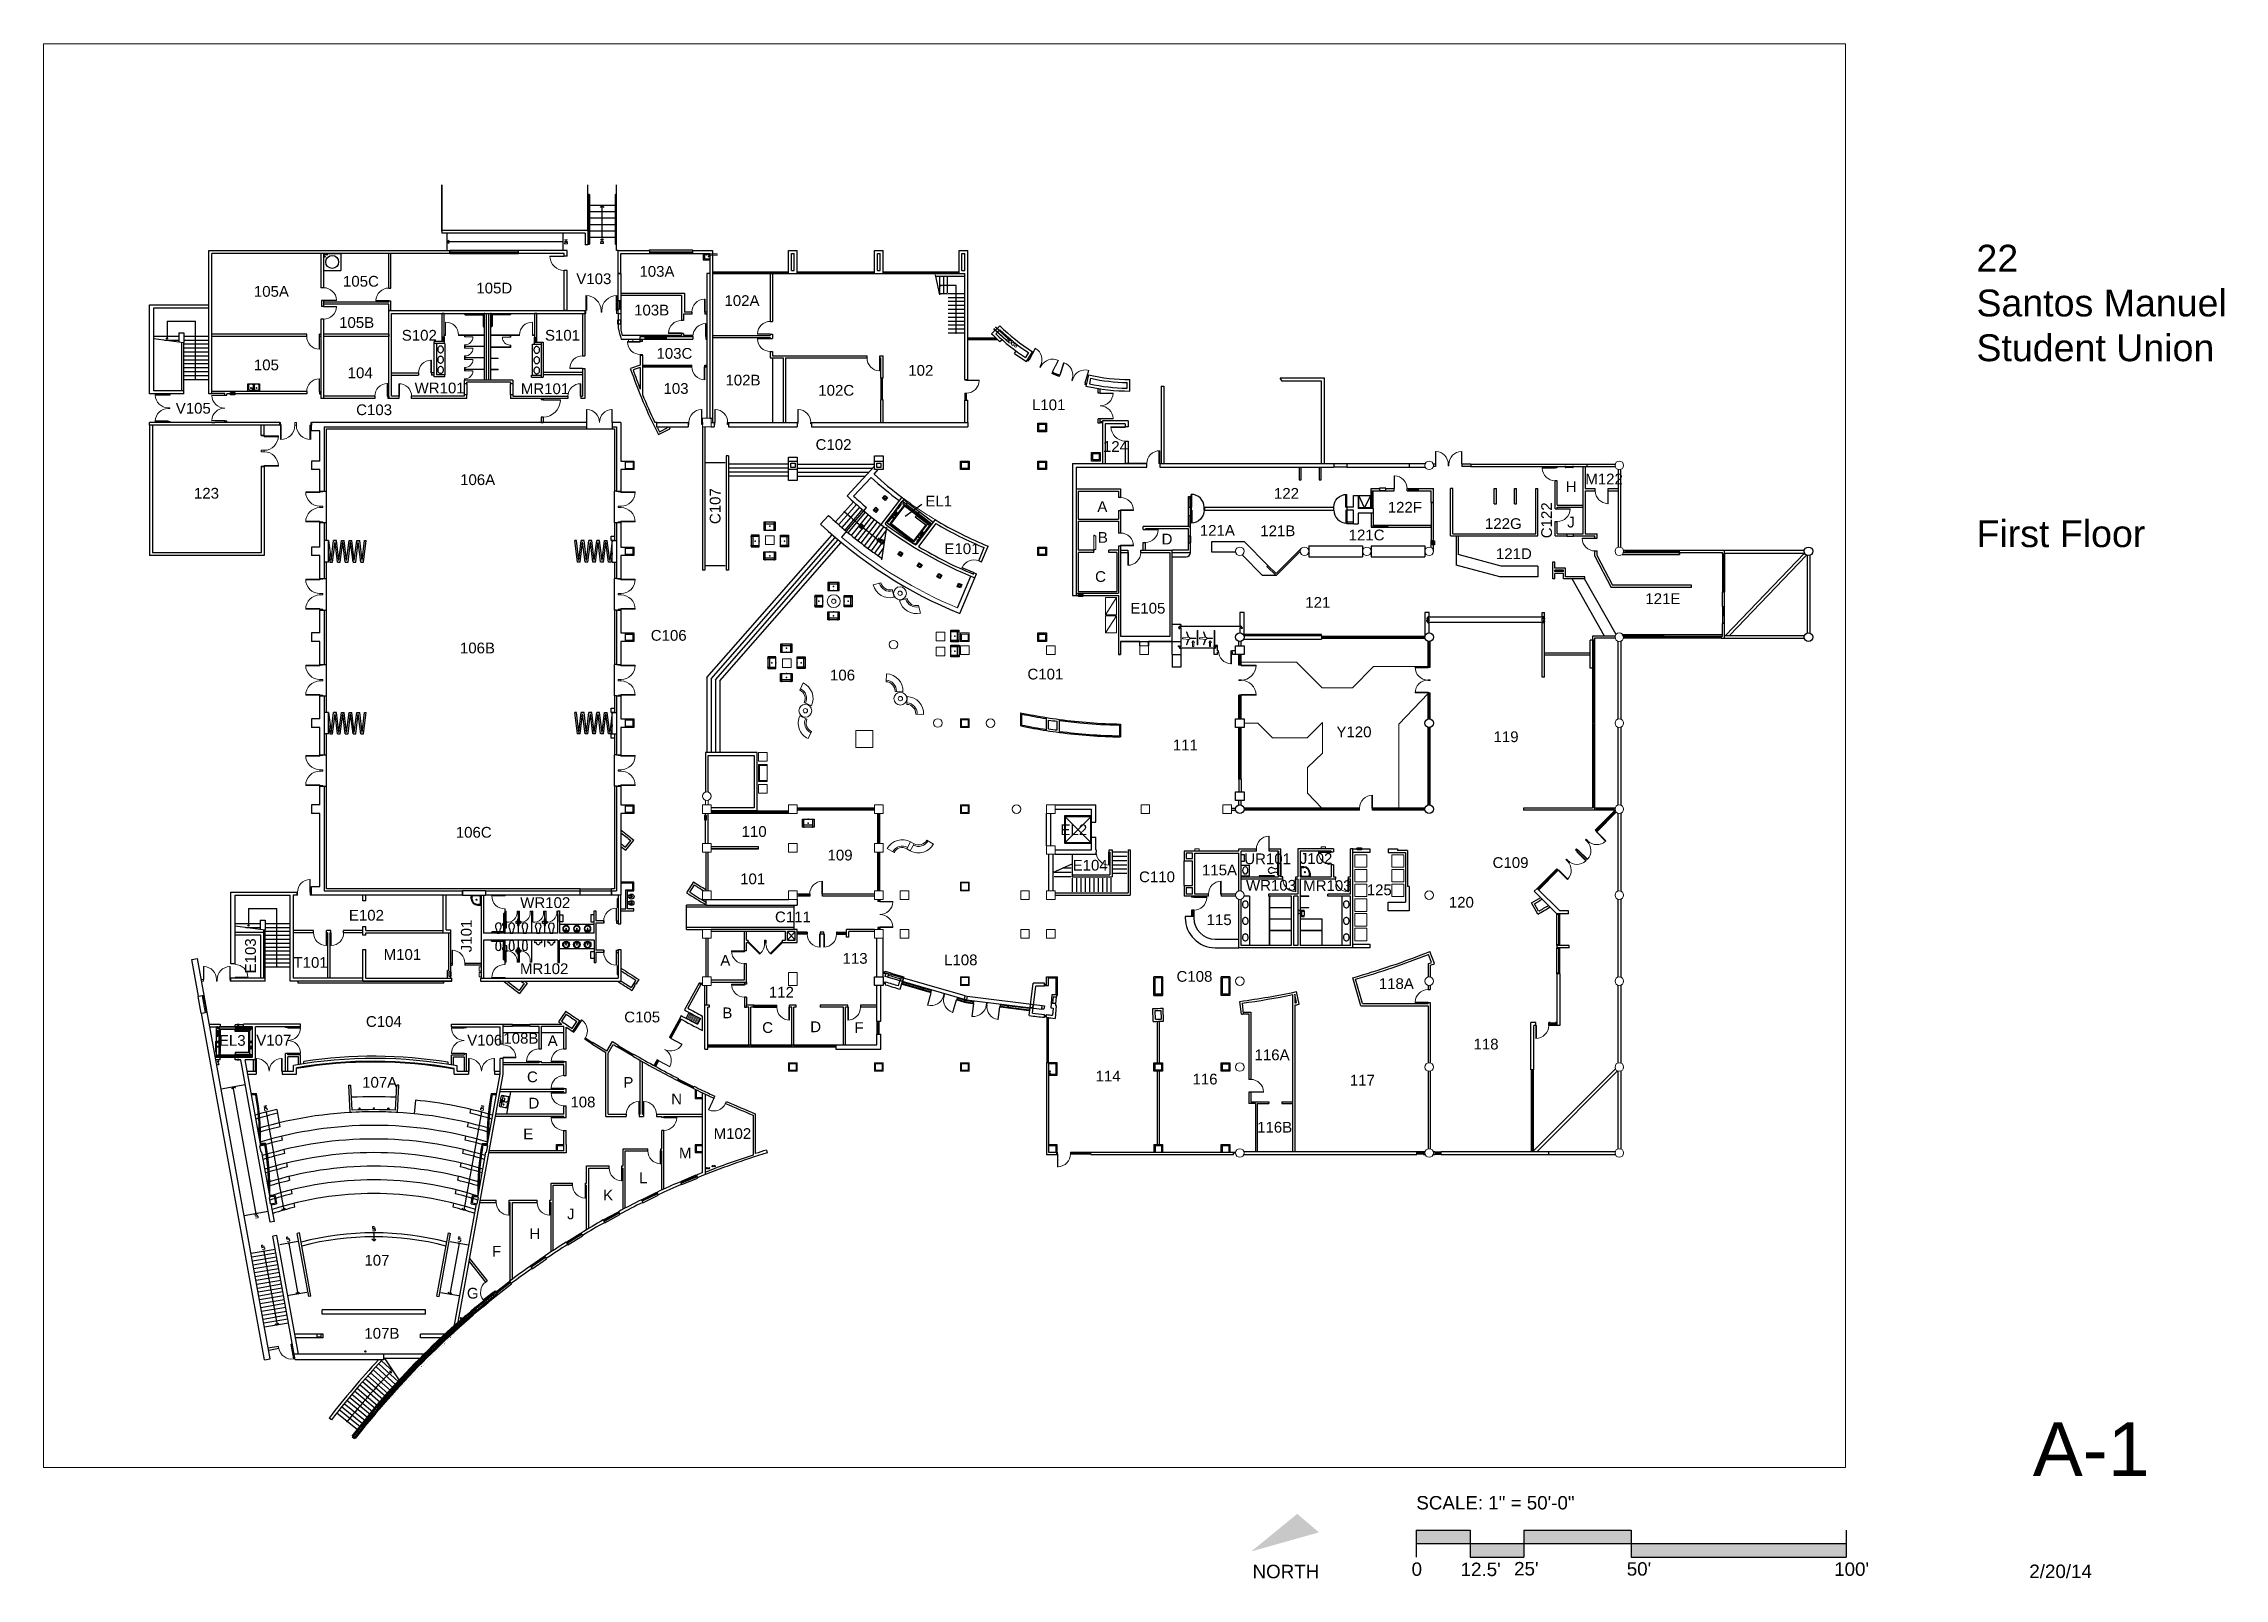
# Paper-space layout '8.5 x 11' of a CAD drawing. Header units: inches. Extents: x 0.3 to 10.5, y 0.2 to 7.3.
# The model-space entities are those that its viewports show. They can reach past a viewport. Long polylines and large blocks are cut down to what shows.
import ezdxf

# ---------------------------------------------------------------- set-up
doc = ezdxf.new("R2010")
doc.units = ezdxf.units.IN
doc.header["$LTSCALE"] = 48
doc.header["$MEASUREMENT"] = 0
for name, pattern in [('DASHED', [0.75, 0.5, -0.25]), ('HIDDEN', [0.375, 0.25, -0.125]), ('HIDDEN2', [0.1875, 0.125, -0.0625])]:
    doc.linetypes.add(name, pattern=pattern)
for name, color, linetype in [('A-CLNG-ACCESSLADDER', 1, 'DASHED'), ('A-FLOR-CASE', 3, 'Continuous'), ('A-FLOR-OPNG', 1, 'Continuous'), ('A-FLOR-PFIX', 3, 'Continuous'), ('A-FLOR-STRS', 4, 'Continuous'), ('A-GLAZ', 3, 'Continuous'), ('A-GLAZ-FRME', 2, 'Continuous'), ('A-GLAZ-FRME-EXTR', 2, 'Continuous'), ('A-GLAZ-GLSS', 3, 'Continuous'), ('A-PFLR-TEXT', 7, 'Continuous'), ('A-WALL', 5, 'Continuous'), ('AE-DOOR', 1, 'Continuous'), ('AE-ROOF', 1, 'HIDDEN'), ('AE-WALL', 3, 'Continuous'), ('AE-WALL-PART', 1, 'Continuous'), ('F-exting', 1, 'Continuous'), ('LE-RLHD', 2, 'Continuous'), ('LN-SITE-WLRT', 5, 'Continuous'), ('PFIXDCW', 4, 'Continuous'), ('PFIXDWV', 5, 'Continuous')]:
    doc.layers.add(name, color=color, linetype=linetype)
for name, color, linetype, lineweight in [('A-CLNG-LITE', 3, 'Continuous', 25), ('A-DOOR', 4, 'Continuous', 13), ('A-FLOR-ATM', 1, 'HIDDEN2', 13), ('A-FLOR-DRAN', 1, 'Continuous', 5), ('A-FLOR-EVTR', 1, 'Continuous', 25), ('A-FLOR-SPCL', 1, 'Continuous', 25), ('A-FLOR-TPTN', 5, 'Continuous', 18), ('A-FLOR-VENDING', 1, 'HIDDEN2', 13), ('A-FLOR-WDWK', 3, 'Continuous', 25), ('A-PHONE', 1, 'Continuous', 5), ('A-Wall-Abov', 1, 'HIDDEN2', 5), ('A-Wall-Comp', 8, 'Continuous', 25), ('A-WALL-EXTR', 6, 'Continuous', 70), ('A-WALL-JAMB', 6, 'Continuous', 5), ('A-Wall-Patt', 8, 'Continuous', 20), ('A-WALL-PRHT', 3, 'Continuous', 25), ('AE-WALL-EXTR', 3, 'Continuous', 25), ('I-Furn', 30, 'Continuous', 18), ('L-SITE-WALK', 6, 'Continuous', 0), ('LN-SITE-EOP', 4, 'Continuous', 35), ('P-EQPM-2', 2, 'Continuous', 13), ('S-COLS', 6, 'Continuous', 13)]:
    doc.layers.add(name, color=color, linetype=linetype, lineweight=lineweight)
doc.styles.add('ATT', font='txt')
doc.styles.add('ROMANC', font='romans.shx', dxfattribs={"height": 24})
doc.styles.add('RomanS', font='romans.shx')
doc.styles.get("Standard").update_dxf_attribs({"font": 'arial.ttf'})
doc.dimstyles.get("Standard").update_dxf_attribs({"dimtxt": 0.18, "dimasz": 0.18, "dimexe": 0.18, "dimexo": 0.0625, "dimgap": 0.09, "dimtad": 0, "dimtih": 1, "dimtoh": 1, "dimdec": 4, "dimzin": 0, "dimdsep": 46, "dimtxsty": 'Standard', "dimcen": 0.09, "dimadec": 0, "dimazin": 0, "dimtfac": 1, "dimtdec": 4, "dimtofl": 0, "dimtmove": 0, "dimatfit": 3, "dimfxl": 1, "dimtolj": 1, "dimtzin": 0, "dimarcsym": 0})

psp = doc.layouts.new('8.5 x 11')

# ---------------------------------------------------------------- texts
at = {"attachment_point": 1, "style": 'ROMANC'}
for s, insert, char_height, width in [('{\\fArial|b0|i0|c0|p34;22\\PSantos Manuel Student Union}', (9.33, 6.374), 0.125, 1.21875), ('{\\fArial|b0|i0|c0|p34;First Floor}', (9.33, 5.092), 0.125, 1.21875), ('{\\fArial|b0|i0|c0|p34;A-1}', (9.592, 0.894), 0.25, 0.46875)]:
    psp.add_mtext(s, dxfattribs=dict(at, insert=insert, char_height=char_height, width=width))
at = {"char_height": 0.0625, "attachment_point": 1}
for s, insert, width in [('SCALE: 1" = 50\'-0" ', (6.724, 0.551), 1.1448), ('{\\fArial|b0|i0|c0|p34;NORTH}', (5.962, 0.231), 0.29353), ('{\\fArial|b0|i0|c0|p34;0}', (6.702, 0.242), 0.0381), ("12.5'", (6.93, 0.241), 0.0904), ("25'", (7.179, 0.244), 0.0904), ("50'", (7.703, 0.243), 0.0904), ("100'", (8.668, 0.242), 0.0904)]:
    psp.add_mtext(s, dxfattribs=dict(at, insert=insert, width=width))
at = {"layer": 'A-PFLR-TEXT', "insert": (9.576, 0.232), "char_height": 0.0625, "width": 0.33711, "attachment_point": 1}
psp.add_mtext('2/20/14', dxfattribs=at)

msp = doc.modelspace()

# ---------------------------------------------------------------- texts
at = {"layer": 'A-FLOR-STRS', "char_height": 8, "width": 19.438, "attachment_point": 5, "rotation": 90}
for insert in [(1890.1, 3664.9), (1990.6, 3665.9)]:
    msp.add_mtext('{\\Fromans.shx;DN}', dxfattribs=dict(at, insert=insert))
at = {"layer": 'A-FLOR-STRS', "ltscale": 10, "char_height": 8, "style": 'RomanS'}
for s, insert, width, attachment_point, rotation in [('DN', (1048.6, 1238.5), 1.875, 1, 100.29), ('DN', (1658.7, 1238.5), 1.875, 7, 79.71), ('UP', (1023.8, 937.2), 1.875, 1, 100.2895), ('UP', (1349.9, 902.1), 1.875, 1, 90), ('UP', (1041.9, 849.4), 1.875, 1, 100.2895), ('UP', (1111.5, 872.2), 1.875, 1, 100.2895), ('UP', (1587.4, 873.5), 1.812, 1, 79.71046)]:
    msp.add_mtext(s, dxfattribs=dict(at, insert=insert, width=width, attachment_point=attachment_point, rotation=rotation))
at = {"layer": 'A-PFLR-TEXT', "ltscale": 10}
for s, p in [('103A', (2094.9, 3567.4)), ('105A', (1018.6, 3511.6)), ('105C', (1267.4, 3539.8)), ('105D', (1639.7, 3520.8)), ('V103', (1918.7, 3546.8)), ('103B', (2080.1, 3459.4)), ('102A', (2332.3, 3485.8)), ('105B', (1256.6, 3424.6)), ('S102', (1431.5, 3389)), ('S101', (1831.2, 3389)), ('103C', (2142.5, 3338.4)), ('105', (1018.6, 3306.3)), ('104', (1280.5, 3284.2)), ('102B', (2335, 3263.8)), ('102', (2845.4, 3291.1)), ('WR101', (1467.3, 3241.8)), ('MR101', (1763.8, 3239.8)), ('103', (2162.1, 3240.4)), ('102C', (2594.2, 3235.3)), ('V105', (800.5, 3185.2)), ('C103', (1304.2, 3181)), ('L101', (3190.8, 3194.9)), ('C102', (2586.7, 3083.9)), ('124', (3388.7, 3078.4)), ('106A', (1594.4, 2985.8)), ('H', (4680.5, 2966.3)), ('M122', (4735.2, 2987.7)), ('123', (851.3, 2947.9)), ('EL1', (2893, 2926.2)), ('A', (3373.1, 2910.7)), ('122', (3866.2, 2947.6)), ('122F', (4183.8, 2908.8)), ('121A', (3659.3, 2844.3)), ('121B', (3827.9, 2843)), ('121C', (4074.7, 2831.4)), ('122G', (4455.2, 2863.1)), ('J', (4684.9, 2867.3)), ('E101', (2946.3, 2793.1)), ('B', (3374.6, 2824.5)), ('D', (3552.5, 2819.9)), ('121D', (4485.8, 2779.1)), ('C', (3366.9, 2715.3)), ('121E', (4903, 2653.6)), ('E105', (3465.2, 2626.9)), ('121', (3953.8, 2643.1)), ('C106', (2126.5, 2551.1)), ('106B', (1593.8, 2515.8)), ('106', (2626.9, 2440.2)), ('C101', (3178, 2442.9)), ('111', (3583.9, 2245)), ('Y120', (4040.6, 2281.6)), ('119', (4479.1, 2268)), ('106C', (1582.3, 2001.2)), ('110', (2380.2, 2003.4)), ('EL2', (3270.2, 2008.2)), ('109', (2620, 1937.6)), ('UR101', (3783.2, 1927.1)), ('J102', (3938.4, 1928)), ('101', (2376, 1871.2)), ('E104', (3304.1, 1909.2)), ('C110', (3489.6, 1876.9)), ('115A', (3665.3, 1896)), ('C109', (4476.5, 1916.6)), (' WR102', (1750.4, 1804.8)), ('WR103', (3788.1, 1853.2)), ('MR103', (3947.7, 1852.3)), ('125', (4125.2, 1840.5)), ('120', (4354.3, 1805.8)), ('E102', (1283.8, 1769.5)), ('C111', (2473.3, 1764.9)), ('115', (3678.2, 1757.1)), ('T101', (1129.2, 1637.8)), ('M101', (1380.8, 1660)), (' MR102', (1749.8, 1620.3)), ('A', (2320.7, 1643.7)), ('113', (2661.9, 1649.1)), ('L108', (2945.4, 1644.9)), ('112', (2456.2, 1554.7)), ('C108', (3594.2, 1598.8)), ('118A', (4158.8, 1578.6)), ('B', (2326.4, 1497)), ('C104', (1331.4, 1472.9)), ('C105', (2052.5, 1485.4)), ('C', (2437.6, 1456)), ('D', (2571.7, 1458.1)), ('F', (2695.3, 1456)), ('EL3', (921, 1420.1)), ('V107', (1025.2, 1420.8)), ('V106', (1614, 1420.8)), ('108B', (1715.1, 1426)), ('A', (1838.7, 1419.4)), ('116A', (3812, 1379.8)), ('118', (4423.2, 1409.8)), ('C', (1781, 1318.3)), ('114', (3368.2, 1320.4)), ('116', (3638.8, 1312)), ('107A', (1320.9, 1303.1)), ('108', (1902.2, 1248.1)), ('P', (2050.1, 1302.7)), ('N', (2183.6, 1256.7)), ('117', (4078, 1309)), ('D', (1785.2, 1244.9)), ('E', (1770.5, 1159)), ('M102', (2302, 1160)), ('116B', (3819.2, 1177.7)), ('M', (2205.2, 1105.6)), ('L', (2094.2, 1036.4)), ('K', (1993.6, 988.2)), ('J', (1893, 935.7)), ('F', (1683.2, 831.3)), ('H', (1788.1, 880.2)), ('107', (1327.2, 806.2)), ('G', (1613.3, 714.3)), ('107B', (1327.1, 602.2))]:
    msp.add_text(s, height=30, dxfattribs=at).set_placement(p)
for s, p in [('C107', (2321.2, 2876.8)), ('C122', (4642.3, 2837.3)), ('J101', (1626.6, 1681.3)), ('E103', (1024.1, 1622.2))]:
    msp.add_text(s, height=30, rotation=90, dxfattribs=at).set_placement(p)

# ---------------------------------------------------------------- blocks, each defined once
blk = doc.blocks.new('d_dr90')
blk.add_lwpolyline([(0, 0), (0.03, 0), (0.03, 1), (0, 1)], close=True)
blk.add_arc((0, 0), 1, 0, 88.0908)
blk = doc.blocks.new('TP03')
at = {"linetype": 'Continuous'}
for p, q in [((-6, -13), (-3.5, 0)), ((-3.5, 0), (3.5, 0)), ((3.5, 0), (6, -13))]:
    blk.add_line(p, q, dxfattribs=at)
for centre, radius, start, end in [((11.4, -19), 18.4, 160.94913, 199.05114), ((0, -22.5), 6.5, 202.61856, 337.38027), ((-11.4, -19), 18.4, 340.94913, 19.05114)]:
    blk.add_arc(centre, radius, start, end, dxfattribs=at)
blk.add_point((0, 0), dxfattribs=at)
blk = doc.blocks.new('15PLAV05')
at = {"color": 0, "linetype": 'ByBlock'}
for p, q in [((2.5, -1.5), (2.5, 1.5)), ((7.5, 0.5), (3.5, 1.5)), ((4.5, 1.25), (4.5, 3.741657)), ((7.5, -0.5), (7.5, 0.5)), ((3.5, -1.5), (7.5, -0.5)), ((4.5, -3.741657), (4.5, -1.25))]:
    blk.add_line(p, q, dxfattribs=at)
for centre, radius in [((9.5, 0), 9.5), ((3, 2.5), 1), ((10, 0), 1), ((3, -2.5), 1)]:
    blk.add_circle(centre, radius, dxfattribs=at)
for centre, radius, start, end in [((7.5, 3.741657), 3, 123.748989, 180), ((10, 0), 7.5, 236.251011, 123.748989), ((7.5, -3.741657), 3, 180, 236.251011)]:
    blk.add_arc(centre, radius, start, end, dxfattribs=at)
at = {"color": 0, "linetype": 'ByBlock', "style": 'ATT'}
for tag, p, flags in [('ROOM_NUMBER', (0, -27), 1), ('ITEM', (0, -18), 3)]:
    blk.add_attdef(tag, p, '', height=6, dxfattribs=dict(at, flags=flags))
blk = doc.blocks.new('URNP01')
for p, q in [((0, -9), (0, 9)), ((0, 9), (7.5, 9)), ((7.5, 7), (6, 5)), ((6, 5), (10.6, 3.7)), ((7.5, 9), (7.5, 7)), ((7.5, -9), (0, -9)), ((10.6, -3.7), (6, -5)), ((6, -5), (7.5, -7)), ((7.5, -7), (7.5, -9))]:
    blk.add_line(p, q)
blk.add_arc((9, 0), 4.03, 293.68782, 66.31411)
blk.add_point((0, 0))
blk = doc.blocks.new('JANP01')
for p, q in [((-28, -10), (-28, 0)), ((-26, -6), (-26, -10)), ((-6, -2), (-22, -2)), ((-6, -26), (-10, -26)), ((-10, -28), (0, -28)), ((-2, -22), (-2, -6))]:
    blk.add_line(p, q)
blk.add_circle((-13, -13), 1.5)
for centre, radius, start, end in [((-10, -10), 18, 179.99987, 269.99981), ((-22, -6), 4, 90.00043, 179.99802), ((-10, -10), 16, 179.99987, 269.99981), ((-6, -6), 4, 0.00175, 89.99777), ((-6, -22), 4, 269.99658, 359.99928)]:
    blk.add_arc(centre, radius, start, end)
blk = doc.blocks.new('UR2_P')
for p, q in [((9, -1), (-9, -1)), ((-9, -1), (-9, -12)), ((-6.5, -12), (-6.5, -6)), ((-6.5, -6), (6.5, -6)), ((6.5, -6), (6.5, -12)), ((9, -1), (9, -12))]:
    blk.add_line(p, q)
blk.add_arc((0, 18), 31.3, 253.30076, 286.69924)
at = {"layer": 'PFIXDCW'}
blk.add_point((8, 2), dxfattribs=at)
at = {"layer": 'PFIXDWV'}
blk.add_point((0, 3), dxfattribs=at)
at = {"flags": 9}
for tag, p in [('FU_COLD', (-9, -1)), ('FU_HOT', (-9, -1)), ('FU_WASTE', (-9, -1.1)), ('FU_TOTAL', (-9, -1.1)), ('FIXT_CODE', (-9, -1.1))]:
    blk.add_attdef(tag, p, '', height=0.01, dxfattribs=at)
blk = doc.blocks.new('GBP01')
for p, q in [((-55.5, -1), (-55.5, -1.5)), ((-53.3, -1), (-55.5, -1)), ((-53.5, -3.5), (-5.5, -3.5)), ((-53.3, -1.125), (-53.3, -1)), ((-5.5, -1.5), (-52.925, -1.5)), ((-3.5, -5.5), (-3.5, -35.5)), ((-1.5, -35.125), (-1.5, -5.5)), ((-1.5, -37.5), (-1, -37.5)), ((-1, -35.5), (-1.125, -35.5)), ((-1, -37.5), (-1, -35.5))]:
    blk.add_line(p, q)
for centre, radius, start, end in [((-53.5, -1.5), 2, 180.0000083, 270.0000056), ((-52.925, -1.125), 0.375, 180.0000083, 270.0000056), ((-5.5, -5.5), 4, 0.0000056, 90.0000028), ((-5.5, -5.5), 2, 0.0000056, 90.0000028), ((-1.5, -35.5), 2, 180.0000083, 270.0000056), ((-1.125, -35.125), 0.375, 180.0000083, 270.0000056)]:
    blk.add_arc(centre, radius, start, end)
blk.add_point((0, 0))
blk = doc.blocks.new('15PSNK10')
at = {"color": 0, "linetype": 'ByBlock'}
for p, q in [((0, 15), (0, -15)), ((20.5, 16.5), (1.5, 16.5)), ((2.4, -0.1), (2.8, 0.6)), ((4, 4), (4, 12)), ((10.2, -3.6), (4.3, 0.9)), ((7, 15), (17.5, 15)), ((17.5, 1), (7, 1)), ((20.5, 12), (20.5, 4)), ((22, -15), (22, 15)), ((1.5, -16.5), (20.5, -16.5)), ((2.9, -1.5), (9.7, -4.4)), ((4, -12), (4, -4)), ((7, -1), (17.5, -1)), ((17.5, -15), (7, -15)), ((9.7, -4.4), (10.2, -3.6)), ((20.5, -4), (20.5, -12))]:
    blk.add_line(p, q, dxfattribs=at)
for centre, radius in [((2.5, 3), 1), ((10, 7.8), 1.25), ((2.5, -3), 1), ((10, -7.8), 1.25)]:
    blk.add_circle(centre, radius, dxfattribs=at)
for centre, radius, start, end in [((1.5, 15), 1.5, 90, 180), ((3.6, 0.1), 1, 50.53768, 150), ((7, 12), 3, 90, 180), ((7, 4), 3, 180, 270), ((17.5, 12), 3, 0, 90), ((17.5, 4), 3, 270, 0), ((20.5, 15), 1.5, 0, 90), ((1.5, -15), 1.5, 180, 270), ((3.2, -0.6), 1, 150, 249.46232), ((7, -4), 3, 146.60703, 180), ((7, -12), 3, 180, 270), ((17.5, -4), 3, 0, 90), ((17.5, -12), 3, 270, 0), ((20.5, -15), 1.5, 270, 0)]:
    blk.add_arc(centre, radius, start, end, dxfattribs=at)
at = {"color": 0, "linetype": 'ByBlock', "style": 'ATT'}
for tag, p, flags in [('ITEM', (0, -26), 3), ('ROOM_NUMBER', (0, -35), 1)]:
    blk.add_attdef(tag, p, '', height=6, dxfattribs=dict(at, flags=flags))
blk = doc.blocks.new('A$C713A19BA')
at = {"layer": 'AE-DOOR'}
for p, q in [((34, 36), (36, 36)), ((34, 36), (34, 0)), ((36, 36), (36, 0))]:
    blk.add_line(p, q, dxfattribs=at)
blk.add_arc((36, 36), 36, 180, 270, dxfattribs=at)
blk = doc.blocks.new('_DotSmall')
at = {"color": 0, "linetype": 'ByBlock', "const_width": 0.5}
blk.add_lwpolyline([(-0.0625, 0, 1), (0.0625, 0, 1)], format="xyb", close=True, dxfattribs=at)
blk = doc.blocks.new('E-RECDL')
at = {"color": 0, "linetype": 'ByBlock'}
for radius in [4, 3]:
    blk.add_circle((0, 0), radius, dxfattribs=at)
blk = doc.blocks.new('FLOOR MT. LIGHT FIXT.')
at = {"layer": 'A-CLNG-LITE'}
blk.add_lwpolyline([(-938.8, -1802.8), (-929.2, -1806.7), (-932.7, -1815.5), (-942.3, -1811.7)], close=True, dxfattribs=at)
blk.add_blockref('E-RECDL', (-935.7, -1809.2), dxfattribs=at)
blk = doc.blocks.new('WCP01')
for p, q in [((0, -8), (0, 8)), ((0, 8), (8.390875, 4.5)), ((8.390875, 4.5), (18.653875, 7.64825)), ((8.390875, -4.5), (0, -8)), ((18.653875, -7.64825), (8.390875, -4.5))]:
    blk.add_line(p, q)
blk.add_arc((21, 0), 8, 252.9464333333, 107.0535555556)
blk.add_point((0, 0))
blk = doc.blocks.new('LAVP01')
blk.add_ellipse((0, 0), major_axis=(10, 0), ratio=0.75, start_param=0, end_param=6.283175)
blk = doc.blocks.new('GBP36')
for p, q in [((-16.75, 0), (-19.25, 0)), ((-19.25, 0), (-19.25, -0.25)), ((-16.75, 0), (-16.75, -0.25)), ((19.25, 0), (16.75, 0)), ((16.75, 0), (16.75, -0.25)), ((19.25, 0), (19.25, -0.25)), ((-19.25, -0.25), (-16.75, -0.25)), ((-18.75, -1.5), (-18.75, -0.25)), ((-17.25, -0.75), (-17.25, -0.25)), ((-17.25, -3), (17.25, -3)), ((-16.5, -1.5), (16.5, -1.5)), ((16.75, -0.25), (19.25, -0.25)), ((17.25, -0.75), (17.25, -0.25)), ((18.75, -1.5), (18.75, -0.25))]:
    blk.add_line(p, q)
for centre, radius, start, end in [((-17.25, -1.5), 1.5, 180, 270), ((-16.5, -0.75), 0.75, 180, 270), ((16.5, -0.75), 0.75, 270, 360), ((17.25, -1.5), 1.5, 270, 360)]:
    blk.add_arc(centre, radius, start, end)
blk = doc.blocks.new('GBP42')
for p, q in [((-19.75, 0), (-22.25, 0)), ((-22.25, 0), (-22.25, -0.25)), ((-19.75, 0), (-19.75, -0.25)), ((22.25, 0), (19.75, 0)), ((19.75, 0), (19.75, -0.25)), ((22.25, 0), (22.25, -0.25)), ((-22.25, -0.25), (-19.75, -0.25)), ((-21.75, -1.5), (-21.75, -0.25)), ((-20.25, -0.75), (-20.25, -0.25)), ((-20.25, -3), (20.25, -3)), ((-19.5, -1.5), (19.5, -1.5)), ((19.75, -0.25), (22.25, -0.25)), ((20.25, -0.75), (20.25, -0.25)), ((21.75, -1.5), (21.75, -0.25))]:
    blk.add_line(p, q)
for centre, radius, start, end in [((-20.25, -1.5), 1.5, 180, 270), ((-19.5, -0.75), 0.75, 180, 270), ((19.5, -0.75), 0.75, 270, 360), ((20.25, -1.5), 1.5, 270, 360)]:
    blk.add_arc(centre, radius, start, end)
blk = doc.blocks.new('fp1-proposed1$0$d_dr90')
blk.add_lwpolyline([(0, 0), (0.03, 0), (0.03, 1), (0, 1)], close=True)
blk.add_arc((0, 0), 1, 0, 88.0908)
blk = doc.blocks.new('A$C7A9028EA')
at = {"layer": 'A-Wall-Patt'}
h = blk.add_hatch(dxfattribs=at)
h.set_pattern_fill('ANSI31', color=256, scale=48, angle=0.00018, style=0)
edge = h.paths.add_edge_path()
edge.add_line((-3316.3, -121.1), (-3311.3, -114.8))
edge.add_arc((-4736.3, -1955.9), 2328.1, 38.24377, 52.26128, ccw=False)
edge.add_line((-2907.8, -514.7), (-2914.1, -519.7))
edge.add_arc((-4732.7, -1952.6), 2315.2, 38.23515, 52.28291)
at = {"layer": 'A-WALL-EXTR'}
blk.add_line((-3311.3, -114.8), (-3316.3, -121.1), dxfattribs=at)
for centre, radius, start, end in [((-4732.7, -1952.6), 2315.2, 38.23515, 52.28291), ((-4736, -1955.5), 2327.7, 38.24177, 52.26196)]:
    blk.add_arc(centre, radius, start, end, dxfattribs=at)
blk = doc.blocks.new('df')
at = {"layer": 'A-FLOR-PFIX'}
for p, q in [((-3, 11.6), (-3, 5.3)), ((-3, 5.3), (-3, 0)), ((3, 0), (-3, 0)), ((3, 11.6), (3, 5.3)), ((3, 5.3), (3, 0))]:
    blk.add_line(p, q, dxfattribs=at)
for radius in [7, 1]:
    blk.add_circle((0, 11.6), radius, dxfattribs=at)
blk.add_arc((0, 11.6), 3, 0, 180, dxfattribs=at)
blk = doc.blocks.new('A$C42D63915')
at = {"layer": 'A-FLOR-PFIX', "rotation": 15.57896407929642}
for p in [(-17.3, -4.8), (0, 0)]:
    blk.add_blockref('df', p, dxfattribs=at)
blk = doc.blocks.new('TURN-STILE')
at = {"ltscale": 10}
for p, q in [((-3, 0), (-1.1, -17.1)), ((-0.8, 18.7), (0.8, 18.7)), ((-0.8, 2.9), (-0.8, 18.7)), ((0.8, 2.9), (0.8, 18.7)), ((3, 0), (1.1, -17.1)), ((-3, -0.4), (-17.9, -5.8)), ((-17.9, -5.8), (-17.4, -7.2)), ((-2.8, -2), (-17.4, -7.2)), ((2.8, -2), (17.4, -7.2)), ((3, -0.4), (17.9, -5.8)), ((17.9, -5.8), (17.4, -7.2))]:
    blk.add_line(p, q, dxfattribs=at)
for centre, radius, start, end in [((0, 0), 3, 347.50326, 192.49674), ((0, -17.1), 1.12, 180, 360)]:
    blk.add_arc(centre, radius, start, end, dxfattribs=at)
blk = doc.blocks.new('HSS3x3x-250C', base_point=(1, 1.5))
for points in [[(0, 0), (2, 0, 0.4142136), (2.5, 0.5), (2.5, 2.5, 0.4142136), (2, 3), (0, 3, 0.4142136), (-0.5, 2.5), (-0.5, 0.5, 0.4142136)], [(0, 0.25), (2, 0.25, 0.4142136), (2.25, 0.5), (2.25, 2.5, 0.4142136), (2, 2.75), (0, 2.75, 0.4142136), (-0.25, 2.5), (-0.25, 0.5, 0.4142136)]]:
    blk.add_lwpolyline(points, format="xyb", close=True)
blk = doc.blocks.new('L3x2-5x-1875C', base_point=(0.638, 2.112))
blk.add_lwpolyline([(0, 0), (0.09375, 0, 0.4142135624), (0.1875, 0.09375), (0.1875, 2.4375, -0.4142135624), (0.5625, 2.8125), (2.40625, 2.8125, 0.4142135624), (2.5, 2.90625), (2.5, 3), (0, 3)], format="xyb", close=True)
blk = doc.blocks.new('L2x2x-25C', base_point=(0.592, 1.408))
blk.add_lwpolyline([(0, 0), (0.125, 0, 0.414213562), (0.25, 0.125), (0.25, 1.4375, -0.414213562), (0.5625, 1.75), (1.875, 1.75, 0.414213562), (2, 1.875), (2, 2), (0, 2)], format="xyb", close=True)
blk = doc.blocks.new('L3-5x3x-375C', base_point=(0.83, 2.42))
blk.add_lwpolyline([(0, 0), (0.1875, 0, 0.414213562), (0.375, 0.1875), (0.375, 2.6875, -0.414213562), (0.8125, 3.125), (2.8125, 3.125, 0.414213562), (3, 3.3125), (3, 3.5), (0, 3.5)], format="xyb", close=True)
blk = doc.blocks.new('STA')
blk.add_lwpolyline([(-12, -132), (-12, -36), (-30, -36), (0, 0), (30, -36), (12, -36), (12, -132), (-12, -132)])
blk = doc.blocks.new('A$C1BE84886')
at = {"layer": 'I-Furn', "linetype": 'ByBlock', "lineweight": -2}
for p, q in [((0, 18), (26, 18)), ((0, 0), (0, 18)), ((3, 0), (3, 18)), ((23, 4), (3, 4)), ((23, 18), (23, 0)), ((26, 18), (26, 0)), ((26, 0), (0, 0))]:
    blk.add_line(p, q, dxfattribs=at)
for p in [(13, 18), (13, 9), (3, 0), (23, 0)]:
    blk.add_point(p, dxfattribs=at)
blk = doc.blocks.new('A$C305C4D1D')
at = {"layer": 'I-Furn'}
for p, q in [((0, 24), (24, 24)), ((0, 0), (0, 24)), ((24, 24), (24, 0)), ((24, 0), (0, 0))]:
    blk.add_line(p, q, dxfattribs=at)
blk = doc.blocks.new('A$C02561392')
at = {"layer": 'I-Furn'}
for p, q in [((48, 48), (0, 48)), ((0, 48), (0, 0)), ((0, 0), (48, 0)), ((48, 0), (48, 48))]:
    blk.add_line(p, q, dxfattribs=at)

# ---------------------------------------------------------------- linework, layer by layer
at = {"layer": 'A-CLNG-ACCESSLADDER', "ltscale": 0.25}
for p, q in [((4102.7, 2922.4), (4102.7, 2956.5)), ((4102.7, 2956.5), (4135.7, 2956.5)), ((4119.2, 2922.4), (4102.7, 2956.5)), ((4135.7, 2922.4), (4102.7, 2922.4)), ((4111, 2923.7), (4111, 2920.4)), ((4135.7, 2956.5), (4119.2, 2922.4)), ((4127.5, 2923.7), (4127.5, 2920.4)), ((4135.7, 2956.5), (4135.7, 2922.4))]:
    msp.add_line(p, q, dxfattribs=at)
at = {"layer": 'A-DOOR'}
for p, q in [((1942.2, 3472.8), (1945.7, 3472.8)), ((1945.7, 3472.8), (1945.7, 3514.8)), ((1946.2, 3472.8), (1945.7, 3472.8)), ((1945.7, 3472.8), (1945.7, 3464.8)), ((1947.7, 3472.8), (1947.7, 3514.8)), ((2029.7, 3472.8), (2029.7, 3514.8)), ((2029.7, 3472.8), (2031.7, 3472.8)), ((2031.2, 3472.8), (2035.2, 3472.8)), ((2031.2, 3472.8), (2031.2, 3464.8)), ((2031.7, 3472.8), (2031.7, 3514.8)), ((1942.2, 3464.8), (1945.7, 3464.8)), ((2031.2, 3464.8), (2035.2, 3464.8)), ((2275.2, 3315.8), (2275.2, 3279.8)), ((2275.2, 3315.8), (2277.2, 3315.8)), ((2277.2, 3315.8), (2277.2, 3279.8)), ((1423, 3233.8), (1423, 3268.8)), ((1425, 3233.8), (1423, 3233.8)), ((1425, 3233.8), (1425, 3268.8)), ((1929.2, 3233.8), (1929.2, 3268.8)), ((1929.2, 3233.8), (1931.2, 3233.8)), ((1931.2, 3233.8), (1931.2, 3268.8)), ((1047.2, 3120.8), (1047.2, 3122.8)), ((1047.2, 3122.8), (1087.2, 3122.8)), ((1047.2, 3120.8), (1087.2, 3120.8)), ((1095.2, 3152.8), (1093.2, 3152.8)), ((1093.2, 3152.8), (1093.2, 3112.8)), ((1095.2, 3152.8), (1095.2, 3112.8)), ((1175.2, 3152.8), (1177.2, 3152.8)), ((1175.2, 3152.8), (1175.2, 3112.8)), ((1177.2, 3152.8), (1177.2, 3112.8)), ((3451.2, 3148.8), (3411.2, 3148.8)), ((3451.2, 3146.8), (3411.2, 3146.8)), ((3451.2, 3148.8), (3451.2, 3146.8)), ((3545.2, 3045.8), (3545.2, 3081.8)), ((3547.2, 3045.8), (3545.2, 3045.8)), ((3547.2, 3045.8), (3547.2, 3081.8)), ((1047.2, 3040.8), (1047.2, 3038.8)), ((1047.2, 3040.8), (1087.2, 3040.8)), ((1047.2, 3038.8), (1087.2, 3038.8)), ((1203.2, 2966.8), (1163.2, 2966.8)), ((1203.2, 2964.8), (1163.2, 2964.8)), ((1203.2, 2966.8), (1203.2, 2968.8)), ((1203.2, 2964.8), (1203.2, 2966.8)), ((1203.2, 2966.8), (1211.2, 2966.8)), ((1203.2, 2926.8), (1211.2, 2926.8)), ((1203.2, 2926.8), (1203.2, 2922.8)), ((1203.2, 2922.8), (1211.2, 2922.8)), ((1211.2, 2966.8), (1211.2, 2968.8)), ((1211.2, 2926.8), (1211.2, 2922.8)), ((2035.2, 2966.8), (2035.2, 2968.8)), ((2043.2, 2966.8), (2035.2, 2966.8)), ((2035.2, 2922.8), (2035.2, 2926.8)), ((2043.2, 2926.8), (2035.2, 2926.8)), ((2043.2, 2922.8), (2035.2, 2922.8)), ((2043.2, 2966.8), (2043.2, 2968.8)), ((2043.2, 2964.8), (2043.2, 2966.8)), ((2043.2, 2966.8), (2083.2, 2966.8)), ((2043.2, 2964.8), (2083.2, 2964.8)), ((2043.2, 2922.8), (2043.2, 2926.8)), ((1203.2, 2884.8), (1163.2, 2884.8)), ((1203.2, 2882.8), (1163.2, 2882.8)), ((1203.2, 2884.8), (1203.2, 2882.8)), ((1203.2, 2882.8), (1203.2, 2880.8)), ((1203.2, 2882.8), (1211.2, 2882.8)), ((1211.2, 2882.8), (1211.2, 2880.8)), ((2035.2, 2882.8), (2035.2, 2880.8)), ((2043.2, 2882.8), (2035.2, 2882.8)), ((2043.2, 2884.8), (2043.2, 2882.8)), ((2043.2, 2884.8), (2083.2, 2884.8)), ((2043.2, 2882.8), (2043.2, 2880.8)), ((2043.2, 2882.8), (2083.2, 2882.8)), ((3438.2, 2916.8), (3438.2, 2914.8)), ((3438.2, 2916.8), (3474.2, 2916.8)), ((3438.2, 2914.8), (3474.2, 2914.8)), ((3363.2, 2845.8), (3365.2, 2845.8)), ((3363.2, 2803.8), (3363.2, 2845.8)), ((3363.2, 2803.8), (3365.2, 2803.8)), ((3365.2, 2843.8), (3365.2, 2845.8)), ((3365.2, 2843.8), (3369.2, 2843.8)), ((3365.2, 2805.8), (3369.2, 2805.8)), ((3365.2, 2803.8), (3365.2, 2805.8)), ((3369.2, 2805.8), (3369.2, 2843.8)), ((3438.2, 2817.8), (3438.2, 2815.8)), ((3438.2, 2817.8), (3474.2, 2817.8)), ((3438.2, 2815.8), (3474.2, 2815.8)), ((3460.2, 2797.8), (3458.2, 2797.8)), ((3458.2, 2797.8), (3458.2, 2761.8)), ((3460.2, 2797.8), (3460.2, 2761.8)), ((1203.2, 2722.8), (1163.2, 2722.8)), ((1203.2, 2720.8), (1163.2, 2720.8)), ((1203.2, 2722.8), (1203.2, 2724.8)), ((1203.2, 2720.8), (1203.2, 2722.8)), ((1203.2, 2722.8), (1211.2, 2722.8)), ((1203.2, 2682.8), (1203.2, 2678.8)), ((1203.2, 2682.8), (1211.2, 2682.8)), ((1203.2, 2678.8), (1211.2, 2678.8)), ((1211.2, 2722.8), (1211.2, 2724.8)), ((1211.2, 2682.8), (1211.2, 2678.8)), ((2035.2, 2722.8), (2035.2, 2724.8)), ((2043.2, 2722.8), (2035.2, 2722.8)), ((2035.2, 2678.8), (2035.2, 2682.8)), ((2043.2, 2682.8), (2035.2, 2682.8)), ((2043.2, 2678.8), (2035.2, 2678.8)), ((2043.2, 2722.8), (2043.2, 2724.8)), ((2043.2, 2720.8), (2043.2, 2722.8)), ((2043.2, 2722.8), (2083.2, 2722.8)), ((2043.2, 2720.8), (2083.2, 2720.8)), ((2043.2, 2678.8), (2043.2, 2682.8)), ((1203.2, 2640.8), (1163.2, 2640.8)), ((1203.2, 2638.8), (1163.2, 2638.8)), ((1203.2, 2640.8), (1203.2, 2638.8)), ((1203.2, 2638.8), (1203.2, 2636.8)), ((1203.2, 2638.8), (1211.2, 2638.8)), ((1211.2, 2638.8), (1211.2, 2636.8)), ((2035.2, 2638.8), (2035.2, 2636.8)), ((2043.2, 2638.8), (2035.2, 2638.8)), ((2043.2, 2640.8), (2043.2, 2638.8)), ((2043.2, 2640.8), (2083.2, 2640.8)), ((2043.2, 2638.8), (2043.2, 2636.8)), ((2043.2, 2638.8), (2083.2, 2638.8)), ((1203.2, 2482.8), (1163.2, 2482.8)), ((1203.2, 2480.8), (1163.2, 2480.8)), ((1203.2, 2482.8), (1203.2, 2484.8)), ((1203.2, 2480.8), (1203.2, 2482.8)), ((1203.2, 2482.8), (1211.2, 2482.8)), ((1203.2, 2442.8), (1203.2, 2438.8)), ((1203.2, 2442.8), (1211.2, 2442.8)), ((1203.2, 2438.8), (1211.2, 2438.8)), ((1211.2, 2482.8), (1211.2, 2484.8)), ((1211.2, 2442.8), (1211.2, 2438.8)), ((2035.2, 2482.8), (2035.2, 2484.8)), ((2043.2, 2482.8), (2035.2, 2482.8)), ((2035.2, 2438.8), (2035.2, 2442.8)), ((2043.2, 2442.8), (2035.2, 2442.8)), ((2043.2, 2438.8), (2035.2, 2438.8)), ((2043.2, 2482.8), (2043.2, 2484.8)), ((2043.2, 2480.8), (2043.2, 2482.8)), ((2043.2, 2482.8), (2083.2, 2482.8)), ((2043.2, 2480.8), (2083.2, 2480.8)), ((2043.2, 2438.8), (2043.2, 2442.8)), ((3768.2, 2441.8), (3768.2, 2439.8)), ((3774.2, 2441.8), (3768.2, 2441.8)), ((3774.2, 2439.8), (3768.2, 2439.8)), ((3774.2, 2480.8), (3774.2, 2482.8)), ((3774.2, 2482.8), (3816.2, 2482.8)), ((3774.2, 2480.8), (3816.2, 2480.8)), ((3774.2, 2441.8), (3774.2, 2439.8)), ((4296.2, 2477.3), (4260.2, 2477.3)), ((4296.2, 2475.3), (4260.2, 2475.3)), ((4296.2, 2440.3), (4296.2, 2442.3)), ((4296.2, 2442.3), (4302.2, 2442.3)), ((4302.2, 2440.3), (4296.2, 2440.3)), ((4302.2, 2442.3), (4302.2, 2440.3)), ((1203.2, 2400.8), (1163.2, 2400.8)), ((1203.2, 2398.8), (1163.2, 2398.8)), ((1203.2, 2400.8), (1203.2, 2398.8)), ((1203.2, 2398.8), (1203.2, 2396.8)), ((1203.2, 2398.8), (1211.2, 2398.8)), ((1211.2, 2398.8), (1211.2, 2396.8)), ((2035.2, 2398.8), (2035.2, 2396.8)), ((2043.2, 2398.8), (2035.2, 2398.8)), ((2043.2, 2400.8), (2043.2, 2398.8)), ((2043.2, 2400.8), (2083.2, 2400.8)), ((2043.2, 2398.8), (2043.2, 2396.8)), ((2043.2, 2398.8), (2083.2, 2398.8)), ((3774.2, 2400.8), (3816.2, 2400.8)), ((3774.2, 2398.8), (3816.2, 2398.8)), ((4296.2, 2407.3), (4260.2, 2407.3)), ((4296.2, 2405.3), (4260.2, 2405.3)), ((1203.2, 2230.8), (1163.2, 2230.8)), ((1203.2, 2228.8), (1163.2, 2228.8)), ((1203.2, 2230.8), (1203.2, 2232.8)), ((1203.2, 2228.8), (1203.2, 2230.8)), ((1203.2, 2230.8), (1211.2, 2230.8)), ((1211.2, 2230.8), (1211.2, 2232.8)), ((2035.2, 2230.8), (2035.2, 2232.8)), ((2043.2, 2230.8), (2035.2, 2230.8)), ((2043.2, 2230.8), (2043.2, 2232.8)), ((2043.2, 2228.8), (2043.2, 2230.8)), ((2043.2, 2230.8), (2083.2, 2230.8)), ((2043.2, 2228.8), (2083.2, 2228.8)), ((1203.2, 2148.8), (1163.2, 2148.8)), ((1203.2, 2146.8), (1163.2, 2146.8)), ((1203.2, 2190.8), (1203.2, 2186.8)), ((1203.2, 2190.8), (1211.2, 2190.8)), ((1203.2, 2186.8), (1211.2, 2186.8)), ((1203.2, 2148.8), (1203.2, 2146.8)), ((1203.2, 2146.8), (1203.2, 2144.8)), ((1203.2, 2146.8), (1211.2, 2146.8)), ((1211.2, 2190.8), (1211.2, 2186.8)), ((1211.2, 2146.8), (1211.2, 2144.8)), ((2035.2, 2186.8), (2035.2, 2190.8)), ((2043.2, 2190.8), (2035.2, 2190.8)), ((2043.2, 2186.8), (2035.2, 2186.8)), ((2035.2, 2146.8), (2035.2, 2144.8)), ((2043.2, 2146.8), (2035.2, 2146.8)), ((2043.2, 2186.8), (2043.2, 2190.8)), ((2043.2, 2148.8), (2043.2, 2146.8)), ((2043.2, 2148.8), (2083.2, 2148.8)), ((2043.2, 2146.8), (2043.2, 2144.8)), ((2043.2, 2146.8), (2083.2, 2146.8)), ((4139.2, 2083.8), (4139.2, 2119.8)), ((4141.2, 2083.8), (4141.2, 2119.8)), ((3404.2, 1960.8), (3404.2, 1924.8)), ((3404.2, 1960.8), (3406.2, 1960.8)), ((3406.2, 1960.8), (3406.2, 1924.8)), ((4026.2, 1961.8), (3990.2, 1961.8)), ((4026.2, 1959.8), (3990.2, 1959.8)), ((4026.2, 1959.8), (4026.2, 1961.8)), ((1138.2, 1848.8), (1138.2, 1840.8)), ((2604.2, 1843.8), (2604.2, 1879.8)), ((2604.2, 1843.8), (2606.2, 1843.8)), ((2606.2, 1843.8), (2606.2, 1879.8)), ((3717.2, 1843.8), (3717.2, 1879.8)), ((3717.2, 1843.8), (3719.2, 1843.8)), ((3719.2, 1843.8), (3719.2, 1879.8)), ((3925.2, 1885.8), (3925.2, 1849.8)), ((3925.2, 1885.8), (3930.2, 1885.8)), ((3927.2, 1885.8), (3927.2, 1849.8)), ((4072.2, 1885.8), (4072.2, 1849.8)), ((4072.2, 1885.8), (4074.2, 1885.8)), ((4074.2, 1885.8), (4074.2, 1849.8)), ((2399.6, 1710.3), (2398.2, 1708.8)), ((2430.7, 1676.3), (2398.2, 1708.8)), ((2432.2, 1677.7), (2399.6, 1710.3)), ((2460.3, 1677.7), (2492.8, 1710.3)), ((2461.7, 1676.3), (2494.2, 1708.8)), ((2492.8, 1710.3), (2494.2, 1708.8)), ((2597.2, 1731.8), (2599.2, 1731.8)), ((2597.2, 1731.8), (2597.2, 1695.8)), ((2599.2, 1731.8), (2599.2, 1695.8)), ((2611.2, 1731.8), (2609.2, 1731.8)), ((2609.2, 1731.8), (2609.2, 1695.8)), ((2611.2, 1731.8), (2611.2, 1695.8)), ((2388.2, 1684.8), (2352.2, 1684.8)), ((2388.2, 1682.8), (2352.2, 1682.8)), ((2388.2, 1682.8), (2388.2, 1684.8)), ((2388.2, 1591.8), (2352.2, 1591.8)), ((2388.2, 1589.8), (2352.2, 1589.8)), ((2512.2, 1527.8), (2514.2, 1527.8)), ((2512.2, 1527.8), (2512.2, 1491.8)), ((2514.2, 1527.8), (2514.2, 1491.8)), ((2678.2, 1527.8), (2676.2, 1527.8)), ((2676.2, 1527.8), (2676.2, 1491.8)), ((2678.2, 1527.8), (2678.2, 1491.8)), ((4597.2, 1476.8), (4597.2, 1440.8)), ((4599.2, 1476.8), (4597.2, 1476.8)), ((4599.2, 1476.8), (4599.2, 1440.8)), ((3753.2, 1119.8), (3759.2, 1119.8))]:
    msp.add_line(p, q, dxfattribs=at)
at = {"layer": 'A-DOOR', "linetype": 'HIDDEN2'}
for p, q in [((3604.5, 2591.6), (3773.1, 2591.6)), ((3604.5, 2591.2), (3604.5, 2591.6)), ((3604.5, 2591.2), (3773.1, 2591.2)), ((3773.1, 2591.2), (3773.1, 2591.6)), ((4617.2, 2617.4), (4297.2, 2617.4)), ((4297.2, 2616.8), (4297.2, 2617.4)), ((4617.2, 2616.8), (4297.2, 2616.8)), ((4617.2, 2602.6), (4297.2, 2602.6)), ((4297.2, 2602), (4297.2, 2602.6)), ((4617.2, 2602), (4297.2, 2602)), ((4617.2, 2616.8), (4617.2, 2617.4)), ((4617.2, 2602), (4617.2, 2602.6)), ((3604.3, 2531), (3701.1, 2531)), ((3604.3, 2531), (3604.3, 2530.7)), ((3604.3, 2530.7), (3701.1, 2530.7)), ((3701.1, 2530.7), (3701.1, 2531))]:
    msp.add_line(p, q, dxfattribs=at)
at = {"layer": 'A-DOOR'}
for points in [[(1989.7, 3472.8), (1989.7, 3468.3), (1987.7, 3468.3), (1987.7, 3472.8)], [(2097.2, 3386.3), (2097.2, 3385.1), (2061.2, 3385.1), (2061.2, 3386.3)], [(1138.2, 1840.8), (1138.2, 1848.8), (1140.2, 1848.8), (1140.2, 1840.8)], [(1176.2, 1840.8), (1176.2, 1848.8), (1178.2, 1848.8), (1178.2, 1840.8)], [(2259, 1484.2), (2227.1, 1500.9), (2225.7, 1498.2), (2257.6, 1481.6)], [(2260.4, 1486.9), (2228.4, 1503.6), (2227.1, 1500.9), (2259, 1484.2)], [(2261.8, 1489.6), (2229.8, 1506.2), (2228.4, 1503.6), (2260.4, 1486.9)], [(2263.1, 1492.2), (2231.2, 1508.9), (2229.8, 1506.2), (2261.8, 1489.6)], [(2264.5, 1494.9), (2232.6, 1511.5), (2231.2, 1508.9), (2263.1, 1492.2)]]:
    msp.add_lwpolyline(points, close=True, dxfattribs=at)
for points in [[(3653.5, 2540.6, -1), (3652, 2540.6), (3652, 2579.1, -0.999943), (3653.5, 2579.1)], [(3700.7, 2540.6, -1), (3699.2, 2540.6), (3699.2, 2579.1, -0.999943), (3700.7, 2579.1)]]:
    msp.add_lwpolyline(points, format="xyb", close=True, dxfattribs=at)
for centre, radius, start, end in [((1945.7, 3472.8), 42, 0, 90), ((2031.7, 3472.8), 42, 90, 180), ((2097.2, 3386.3), 36, 181.90915, 270), ((2277.2, 3315.8), 36, 180, 270), ((1423.8, 3233.7), 35.2, 0.24154, 91.37232), ((1930.4, 3233.7), 35.2, 88.62768, 179.75846), ((1047.2, 3122.8), 40, 270, 0), ((1093.2, 3152.8), 40, 270, 0), ((1177.2, 3152.8), 40, 180, 270), ((3451.2, 3148.8), 40, 180, 270), ((1047.2, 3038.8), 40, 0, 90), ((3547.2, 3045.8), 36, 90, 180), ((1203.2, 2966.8), 40, 180, 270), ((1203.2, 2882.8), 40, 90, 180), ((2043.2, 2966.8), 40, 270, 0), ((2043.2, 2882.8), 40, 0, 90), ((3438.2, 2914.8), 36, 0, 90), ((3464.2, 3794.2), 1248, 229.83336, 247.31153), ((3438.2, 2815.8), 36, 0, 90), ((3458.2, 2797.8), 36, 270, 0), ((1203.2, 2722.8), 40, 180, 270), ((1203.2, 2638.8), 40, 90, 180), ((2043.2, 2722.8), 40, 270, 0), ((2043.2, 2638.8), 40, 0, 90), ((1203.2, 2482.8), 40, 180, 270), ((1203.2, 2398.8), 40, 90, 180), ((2043.2, 2482.8), 40, 270, 0), ((2043.2, 2398.8), 40, 0, 90), ((3774.2, 2482.8), 42, 270, 0), ((3774.2, 2398.8), 42, 0, 90), ((4296.2, 2477.3), 36, 180, 270), ((4296.2, 2405.3), 36, 90, 180), ((1203.2, 2230.8), 40, 180, 270), ((2043.2, 2230.8), 40, 270, 0), ((1203.2, 2146.8), 40, 90, 180), ((2043.2, 2146.8), 40, 0, 90), ((4141.2, 2083.8), 36, 90, 180), ((3406.2, 1960.8), 36, 180, 270), ((4026.2, 1961.8), 36, 180, 270), ((2606.2, 1843.8), 36, 90, 180), ((3719.2, 1843.8), 36, 90, 180), ((3927.2, 1885.8), 36, 180, 270), ((4074.2, 1885.8), 36, 180, 270), ((2407.6, 1705), 36.8, 308.95661, 6.04339), ((2484.9, 1705), 36.8, 173.95661, 231.04339), ((2599.2, 1731.8), 36, 180, 270), ((2609.2, 1731.8), 36, 270, 0), ((2388.2, 1684.8), 36, 180, 270), ((2388.2, 1591.8), 36, 180, 270), ((2514.2, 1527.8), 36, 180, 270), ((2676.2, 1527.8), 36, 270, 0), ((4597.2, 1476.8), 36, 270, 0)]:
    msp.add_arc(centre, radius, start, end, dxfattribs=at)
at = {"layer": 'A-FLOR-ATM', "ltscale": 10}
for p, q in [((3396.2, 2623.8), (3426.2, 2671.8)), ((3396.2, 2572.8), (3426.2, 2620.8))]:
    msp.add_line(p, q, dxfattribs=at)
for points in [[(3426.2, 2623.8), (3426.2, 2671.8), (3396.2, 2671.8), (3396.2, 2623.8)], [(3426.2, 2572.8), (3426.2, 2620.8), (3396.2, 2620.8), (3396.2, 2572.8)]]:
    msp.add_lwpolyline(points, close=True, dxfattribs=at)
at = {"layer": 'A-FLOR-CASE'}
for p, q in [((1552, 3380.8), (1550, 3380.8)), ((1552, 3380.8), (1552, 3293.8)), ((1796.2, 3292.8), (1796.2, 3378.8)), ((1796.2, 3378.8), (1802.2, 3378.8)), ((3159.2, 2313.3), (3159.2, 2350.1)), ((3162.2, 2315.8), (3162.2, 2346.4)), ((3267.2, 2328.4), (3324, 2322)), ((3324, 2322), (3381.1, 2317.6)), ((3381.1, 2317.6), (3435.2, 2315.5)), ((3435.2, 2315.5), (3435.2, 2285.5)), ((3438.2, 2318.5), (3438.2, 2282.5)), ((3774.2, 1924.8), (3798.2, 1924.8)), ((3774.2, 1894.8), (3798.2, 1894.8)), ((3798.2, 1894.8), (3798.2, 1924.8)), ((3636.4, 1837.8), (3636.4, 1834.8)), ((3642.4, 1834.8), (3636.4, 1834.8)), ((3642.4, 1837.8), (3642.4, 1834.8)), ((3798.2, 1837.8), (3782.8, 1837.8)), ((3798.2, 1837.8), (3798.2, 1699.8)), ((4056.2, 1699.8), (4056.2, 1837.8)), ((3618.4, 1780.8), (3618.4, 1777.8)), ((3642.4, 1780.8), (3618.4, 1780.8)), ((3642.4, 1798.8), (3636.4, 1798.8)), ((3636.4, 1798.8), (3636.4, 1780.8)), ((3639.4, 1798.8), (3639.4, 1780.8)), ((3642.4, 1798.8), (3642.4, 1780.8)), ((3642.4, 1780.8), (3642.4, 1777.8)), ((1968.2, 1758.8), (1872.2, 1758.8)), ((3702.4, 1717.8), (3768.2, 1717.8)), ((1968.2, 1690.8), (1872.2, 1690.8)), ((3702.4, 1693.8), (3768.2, 1693.8)), ((1142.3, 1594.8), (1142.3, 1600.8)), ((1549.2, 1594.8), (1142.3, 1594.8)), ((1549.2, 1594.8), (1549.2, 1600.8)), ((1714.1, 1456.8), (1815.2, 1456.8)), ((1821.2, 1456.8), (1884.2, 1456.8)), ((1158.2, 1370), (1158.2, 1376.1)), ((1561.1, 1368.1), (1561.1, 1374.2)), ((1724.3, 1228.8), (1735.7, 1291.8))]:
    msp.add_line(p, q, dxfattribs=at)
at = {"layer": 'A-FLOR-CASE', "ltscale": 10}
for p, q in [((3615.2, 1867.8), (3615.2, 1936.8)), ((1283.7, 1309.8), (1289.7, 1310.2)), ((1287.7, 1233.9), (1283.7, 1309.8)), ((1293.3, 1240.3), (1289.7, 1310.2)), ((1414, 1240.3), (1417.6, 1310.2)), ((1423.6, 1309.9), (1417.6, 1310.2)), ((1419.6, 1233.9), (1423.6, 1309.9))]:
    msp.add_line(p, q, dxfattribs=at)
for points in [[(3879.2, 1937.5), (3879.2, 1961.5), (3877.2, 1961.5), (3877.2, 1937.5)], [(2035.2, 1806.8), (2035.2, 1830.8), (2033.2, 1830.8), (2033.2, 1806.8)], [(2035.2, 1618.8), (2035.2, 1642.8), (2033.2, 1642.8), (2033.2, 1618.8)]]:
    msp.add_lwpolyline(points, close=True, dxfattribs=at)
for centre in [(1313.3, 1245.1), (1353.7, 1245.8), (1394, 1245.1)]:
    msp.add_circle(centre, 1.5, dxfattribs=at)
at = {"layer": 'A-FLOR-CASE'}
for centre, radius, start, end in [((3464.2, 3794.2), 1476, 258.07451, 260.91735), ((3464.2, 3794.2), 1512, 258.36247, 261.13537), ((3464.2, 3794.2), 1479, 258.2178, 260.91735), ((3464.2, 3794.2), 1509, 258.45529, 261.1176), ((3464.2, 3794.2), 1476, 262.32991, 268.99067), ((3464.2, 3794.2), 1509, 262.49862, 262.51359), ((3464.2, 3794.2), 1512, 262.51359, 269.01463), ((3464.2, 3794.2), 1509, 262.51359, 268.89882), ((3464.2, 3794.2), 1509, 269.01275, 269.01463), ((3702.4, 1777.8), 84, 180, 270), ((3702.4, 1777.8), 60, 180, 270), ((1353.6, 89.8), 1285, 79.94192, 99.69597), ((1353.6, 89.8), 1301, 80.82606, 98.63897), ((1353.6, 89.8), 1188, 86.99864, 93.00101)]:
    msp.add_arc(centre, radius, start, end, dxfattribs=at)
at = {"layer": 'A-FLOR-CASE', "ltscale": 10}
for radius, start, end in [(1146, 86.69865, 93.30097), (1152, 86.99864, 93.00101)]:
    msp.add_arc((1353.6, 89.8), radius, start, end, dxfattribs=at)
at = {"layer": 'A-FLOR-DRAN'}
for points in [[(1722.2, 1764.8), (1718.2, 1764.8), (1718.2, 1768.8), (1722.2, 1768.8)], [(1722.2, 1684.8), (1718.2, 1684.8), (1718.2, 1680.8), (1722.2, 1680.8)]]:
    msp.add_lwpolyline(points, close=True, dxfattribs=at)
for centre in [(1720.2, 1766.8), (1720.2, 1682.8)]:
    msp.add_circle(centre, 2, dxfattribs=at)
at = {"layer": 'A-FLOR-EVTR'}
for p, q in [((2814.1, 2921.6), (2823.6, 2934.1)), ((2823.6, 2934.1), (2828.4, 2940.5)), ((2824.9, 2933.1), (2823.6, 2934.1)), ((2826.3, 2932), (2824.9, 2933.1)), ((2833.7, 2925.3), (2835.4, 2927.6)), ((2803.5, 2894.9), (2802.6, 2895.6)), ((2909.7, 2879.1), (2865, 2820)), ((2905.3, 2876.4), (2908.1, 2880.2)), ((2875.7, 2840.3), (2876.5, 2839.7)), ((918.2, 1462.8), (914.2, 1462.8)), ((917, 1472.7), (915.2, 1472.7)), ((917, 1468), (917, 1472.7)), ((921.7, 1468), (917, 1468)), ((918.2, 1446.8), (918.2, 1462.8)), ((1007.7, 1472.6), (921.7, 1472.6)), ((921.7, 1472.6), (921.7, 1467.8)), ((921.7, 1467.8), (1007.7, 1467.8)), ((921.8, 1466.6), (1006.2, 1466.6)), ((921.8, 1394.8), (921.8, 1466.6)), ((924.2, 1466.6), (924.2, 1464.1)), ((924.7, 1464.1), (924.2, 1464.1)), ((924.7, 1472.8), (966.7, 1472.8)), ((924.7, 1464.1), (924.7, 1459.6)), ((1010.2, 1471.3), (966.8, 1471.3)), ((966.8, 1471.3), (966.8, 1470.1)), ((966.8, 1470.1), (1010.2, 1470.1)), ((1010.5, 1465.8), (966.8, 1465.8)), ((966.8, 1465.8), (966.8, 1464.6)), ((966.8, 1464.6), (1010.5, 1464.6)), ((966.8, 1464.1), (968.8, 1464.1)), ((966.8, 1459.6), (966.8, 1464.1)), ((977.2, 1479.3), (972.2, 1479.3)), ((972.2, 1479.3), (972.2, 1478.8)), ((972.7, 1476.3), (972.7, 1478.9)), ((972.7, 1476.3), (976.7, 1476.3)), ((976.7, 1476.3), (976.7, 1478.9)), ((977.2, 1479.3), (977.2, 1478.8)), ((1006.2, 1466.6), (1006.2, 1394.8)), ((1007.7, 1467.8), (1007.7, 1472.6)), ((1007.7, 1468), (1012.2, 1468)), ((1010.2, 1470.1), (1010.2, 1471.3)), ((1010.5, 1464.6), (1010.5, 1465.8)), ((1012.2, 1472.7), (1014, 1472.7)), ((1012.2, 1468), (1012.2, 1472.7)), ((914.2, 1432.7), (912.2, 1432.7)), ((912.2, 1402.7), (912.2, 1432.7)), ((914.2, 1402.7), (912.2, 1402.7)), ((916.2, 1455.8), (914.2, 1455.8)), ((914.2, 1453.8), (916.2, 1453.8)), ((914.2, 1446.8), (918.2, 1446.8)), ((915.8, 1430.7), (916.6, 1430.7)), ((916.2, 1453.8), (916.2, 1455.8)), ((917, 1420.2), (916.7, 1420.2)), ((916.7, 1420.2), (916.7, 1415.2)), ((916.7, 1415.2), (917, 1415.2)), ((917.2, 1418.1), (917.2, 1420)), ((917.2, 1415.4), (917.2, 1417.3)), ((918.3, 1417.9), (917.4, 1417.9)), ((917.4, 1417.5), (918.3, 1417.5)), ((920.2, 1418), (918.3, 1418)), ((918.3, 1418), (918.3, 1417.9)), ((918.3, 1417.5), (918.3, 1417.4)), ((918.3, 1417.4), (920.2, 1417.4)), ((920.2, 1417.4), (920.2, 1418)), ((924.2, 1459.6), (924.2, 1401.8)), ((924.2, 1459.6), (924.7, 1459.6)), ((924.2, 1401.8), (924.7, 1401.8)), ((924.7, 1397.3), (924.7, 1401.8)), ((1004.3, 1459.6), (966.8, 1459.6)), ((966.8, 1401.8), (966.8, 1397.3)), ((1004.3, 1401.8), (966.8, 1401.8)), ((1004.3, 1401.8), (1004.3, 1459.6)), ((1008.2, 1418), (1010.2, 1418)), ((1008.2, 1417.4), (1008.2, 1418)), ((1010.2, 1417.4), (1008.2, 1417.4)), ((1010.2, 1418), (1010.2, 1417.9)), ((1010.2, 1417.9), (1011, 1417.9)), ((1011, 1417.5), (1010.2, 1417.5)), ((1010.2, 1417.5), (1010.2, 1417.4)), ((1011.2, 1418.1), (1011.2, 1420)), ((1011.2, 1415.4), (1011.2, 1417.3)), ((1011.4, 1420.2), (1011.7, 1420.2)), ((1011.7, 1415.2), (1011.4, 1415.2)), ((1011.7, 1420.2), (1011.7, 1415.2)), ((917, 1388.7), (915.2, 1388.7)), ((921.7, 1393.5), (917, 1393.5)), ((917, 1393.5), (917, 1388.7)), ((921.7, 1388.8), (921.7, 1393.6)), ((921.7, 1393.6), (1007.7, 1393.6)), ((1007.7, 1388.8), (921.7, 1388.8)), ((921.8, 1394.8), (1006.2, 1394.8)), ((924.2, 1397.3), (924.2, 1394.8)), ((924.2, 1394.8), (924.2, 1397.3)), ((924.7, 1397.3), (924.2, 1397.3)), ((924.7, 1388.6), (966.7, 1388.6)), ((966.8, 1397.3), (968.8, 1397.3)), ((966.8, 1395.6), (966.8, 1396.8)), ((966.8, 1396.8), (1010.5, 1396.8)), ((1010.5, 1395.6), (966.8, 1395.6)), ((966.8, 1390.1), (966.8, 1391.3)), ((966.8, 1391.3), (1010.2, 1391.3)), ((1010.2, 1390.1), (966.8, 1390.1)), ((972.2, 1380.1), (972.2, 1380.6)), ((977.2, 1380.1), (972.2, 1380.1)), ((972.7, 1383.1), (976.7, 1383.1)), ((972.7, 1383.1), (972.7, 1380.6)), ((976.7, 1383.1), (976.7, 1380.6)), ((977.2, 1380.6), (977.2, 1380.1)), ((1007.7, 1393.6), (1007.7, 1388.8)), ((1007.7, 1393.5), (1012.2, 1393.5)), ((1010.2, 1391.3), (1010.2, 1390.1)), ((1010.5, 1396.8), (1010.5, 1395.6)), ((1012.2, 1393.5), (1012.2, 1388.7)), ((1012.2, 1388.7), (1014, 1388.7))]:
    msp.add_line(p, q, dxfattribs=at)
for points in [[(2865, 2820), (2786.5, 2879.4), (2808.8, 2908.9), (2814.3, 2916.2), (2811.6, 2918.3), (2814.1, 2921.6), (2816.8, 2919.5), (2826.3, 2932)], [(2860.4, 2827), (2794.3, 2877), (2833.6, 2928.9), (2899.7, 2878.9), (2860.4, 2827)], [(2868.9, 2898.8), (2867.2, 2900.1), (2864.7, 2896.7), (2894.2, 2874.4), (2860.4, 2829.7), (2797.4, 2877.3), (2831.1, 2921.9), (2831.4, 2921.6), (2834, 2925)], [(2905.3, 2876.4), (2830.4, 2933), (2833.3, 2936.8)]]:
    msp.add_lwpolyline(points, dxfattribs=at)
for points in [[(2819.8, 2926.2), (2818.4, 2927.2), (2819.4, 2928.6), (2820.8, 2927.6)], [(2791, 2885.4), (2789.3, 2886.6), (2807.1, 2910.2), (2808.8, 2908.9)], [(2800.4, 2893.9), (2801, 2893.4), (2803.9, 2897.3), (2803.3, 2897.8)], [(2803, 2894.3), (2804.6, 2893.1), (2805, 2893.7), (2803.5, 2894.9)], [(2810.2, 2897.9), (2804, 2902.6), (2811.1, 2912), (2817.3, 2907.4)], [(2901.7, 2874.9), (2867.7, 2900.7), (2868.5, 2901.8), (2902.6, 2876)], [(2905, 2879.2), (2870.9, 2905), (2871.8, 2906.1), (2905.8, 2880.3)], [(2871.2, 2824.7), (2869.5, 2826), (2887.3, 2849.5), (2889, 2848.2)], [(2875.2, 2839.7), (2873.6, 2840.9), (2874.1, 2841.5), (2875.7, 2840.3)], [(2875.5, 2837), (2874.8, 2837.5), (2877.8, 2841.4), (2878.4, 2840.9)], [(2882.5, 2843.2), (2876.2, 2847.9), (2883.4, 2857.4), (2889.6, 2852.6)]]:
    msp.add_lwpolyline(points, close=True, dxfattribs=at)
for centre, radius in [((2810.8, 2905), 2.88), ((2810.8, 2905), 1.44), ((2870.5, 2831.8), 0.91), ((2883.3, 2850.1), 2.88), ((2883.3, 2850.1), 1.44), ((918.2, 1430.7), 3), ((918.2, 1430.7), 1.62), ((1010.2, 1430.7), 3), ((1010.2, 1430.7), 1.62), ((1010.9, 1412.1), 1)]:
    msp.add_circle(centre, radius, dxfattribs=at)
for centre, start, end in [((917, 1420), 359.99999, 89.99999), ((917, 1415.4), 269.99999, 359.99999), ((917.4, 1418.1), 179.99999, 269.99999), ((917.4, 1417.3), 89.99999, 179.99999), ((1011, 1418.1), 269.99999, 359.99999), ((1011, 1417.3), 359.99999, 89.99999), ((1011.4, 1420), 89.99999, 179.99999), ((1011.4, 1415.4), 179.99999, 269.99999)]:
    msp.add_arc(centre, 0.187, start, end, dxfattribs=at)
at = {"layer": 'A-FLOR-OPNG'}
for p, q in [((2839.1, 2932.5), (2872.6, 2907.1)), ((2842.7, 2937.3), (2876.2, 2911.9)), ((3357.2, 2061.8), (3281.2, 2061.8)), ((3281.2, 2061.8), (3281.2, 1985.8)), ((3283.2, 2059.8), (3283.2, 1987.8)), ((3355.2, 2059.8), (3283.2, 2059.8)), ((3355.2, 1987.8), (3283.2, 2059.8)), ((3355.2, 2059.8), (3283.2, 1987.8)), ((3355.2, 1987.8), (3355.2, 2059.8)), ((3357.2, 1985.8), (3357.2, 2061.8)), ((3281.2, 1985.8), (3357.2, 1985.8)), ((3283.2, 1987.8), (3355.2, 1987.8))]:
    msp.add_line(p, q, dxfattribs=at)
at = {"layer": 'A-FLOR-PFIX'}
for points in [[(1540, 3374, 0.114782), (1537, 3373.3, 0.103814), (1534.3, 3371.2, 0.091322), (1532.4, 3367.9, 0.100897), (1532, 3364.5, 0.084101), (1532.6, 3360.8, 0.091322), (1534.3, 3357.8, 0.103814), (1537, 3355.7, 0.114782), (1540, 3355, 0.114782), (1543, 3355.7, 0.103814), (1545.6, 3357.8, 0.091322), (1547.3, 3360.8, 0.084101), (1548, 3364.5, 0.084101), (1547.3, 3368.2, 0.091322), (1545.6, 3371.2, 0.103814), (1543, 3373.3, 0.114782)], [(1808.2, 3372.5, 0.114782), (1805.2, 3371.8, 0.103814), (1802.6, 3369.7, 0.091322), (1800.7, 3366.4, 0.100897), (1800.2, 3363, 0.084101), (1800.9, 3359.3, 0.091322), (1802.6, 3356.3, 0.103814), (1805.2, 3354.2, 0.114782), (1808.2, 3353.5, 0.114782), (1811.2, 3354.2, 0.103814), (1813.9, 3356.3, 0.091322), (1815.6, 3359.3, 0.084101), (1816.2, 3363, 0.084101), (1815.6, 3366.7, 0.091322), (1813.9, 3369.7, 0.103814), (1811.2, 3371.8, 0.114782)], [(1540, 3345.3, 0.114782), (1537, 3344.6, 0.103814), (1534.3, 3342.6, 0.091322), (1532.4, 3339.3, 0.100897), (1532, 3335.8, 0.084101), (1532.6, 3332.1, 0.091322), (1534.3, 3329.1, 0.103814), (1537, 3327, 0.114782), (1540, 3326.3, 0.114782), (1543, 3327, 0.103814), (1545.6, 3329.1, 0.091322), (1547.3, 3332.1, 0.084101), (1548, 3335.8, 0.084101), (1547.3, 3339.6, 0.091322), (1545.6, 3342.6, 0.103814), (1543, 3344.6, 0.114782)], [(1540, 3316.7, 0.114782), (1537, 3316, 0.103814), (1534.3, 3313.9, 0.091322), (1532.4, 3310.6, 0.100897), (1532, 3307.2, 0.084101), (1532.6, 3303.5, 0.091322), (1534.3, 3300.5, 0.103814), (1537, 3298.4, 0.114782), (1540, 3297.7, 0.114782), (1543, 3298.4, 0.103814), (1545.6, 3300.5, 0.091322), (1547.3, 3303.5, 0.084101), (1548, 3307.2, 0.084101), (1547.3, 3310.9, 0.091322), (1545.6, 3313.9, 0.103814), (1543, 3316, 0.114782)], [(1808.2, 3343.8, 0.114782), (1805.2, 3343.1, 0.103814), (1802.6, 3341.1, 0.091322), (1800.7, 3337.8, 0.100897), (1800.2, 3334.3, 0.084101), (1800.9, 3330.6, 0.091322), (1802.6, 3327.6, 0.103814), (1805.2, 3325.5, 0.114782), (1808.2, 3324.8, 0.114782), (1811.2, 3325.5, 0.103814), (1813.9, 3327.6, 0.091322), (1815.6, 3330.6, 0.084101), (1816.2, 3334.3, 0.084101), (1815.6, 3338.1, 0.091322), (1813.9, 3341.1, 0.103814), (1811.2, 3343.1, 0.114782)], [(1808.2, 3315.2, 0.114782), (1805.2, 3314.5, 0.103814), (1802.6, 3312.4, 0.091322), (1800.7, 3309.1, 0.100897), (1800.2, 3305.7, 0.084101), (1800.9, 3302, 0.091322), (1802.6, 3299, 0.103814), (1805.2, 3296.9, 0.114782), (1808.2, 3296.2, 0.114782), (1811.2, 3296.9, 0.103814), (1813.9, 3299, 0.091322), (1815.6, 3302, 0.084101), (1816.2, 3305.7, 0.084101), (1815.6, 3309.4, 0.091322), (1813.9, 3312.4, 0.103814), (1811.2, 3314.5, 0.114782)], [(3786.2, 1805.3, 0.114782), (3789.2, 1806, 0.103814), (3791.9, 1808.1, 0.091322), (3793.8, 1811.4, 0.100897), (3794.2, 1814.8, 0.084101), (3793.6, 1818.6, 0.091322), (3791.9, 1821.6, 0.103814), (3789.2, 1823.6, 0.114782), (3786.2, 1824.3, 0.114782), (3783.2, 1823.6, 0.103814), (3780.6, 1821.6, 0.091322), (3778.9, 1818.6, 0.084101), (3778.2, 1814.8, 0.084101), (3778.9, 1811.1, 0.091322), (3780.6, 1808.1, 0.103814), (3783.2, 1806, 0.114782)], [(3786.2, 1759.3, 0.114782), (3789.2, 1760, 0.103814), (3791.9, 1762.1, 0.091322), (3793.8, 1765.4, 0.100897), (3794.2, 1768.8, 0.084101), (3793.6, 1772.6, 0.091322), (3791.9, 1775.6, 0.103814), (3789.2, 1777.6, 0.114782), (3786.2, 1778.3, 0.114782), (3783.2, 1777.6, 0.103814), (3780.6, 1775.6, 0.091322), (3778.9, 1772.6, 0.084101), (3778.2, 1768.8, 0.084101), (3778.9, 1765.1, 0.091322), (3780.6, 1762.1, 0.103814), (3783.2, 1760, 0.114782)], [(4068.2, 1824.3, 0.114782), (4065.2, 1823.6, 0.103814), (4062.6, 1821.6, 0.091322), (4060.7, 1818.3, 0.100897), (4060.2, 1814.8, 0.084101), (4060.8, 1811.1, 0.091322), (4062.6, 1808.1, 0.103814), (4065.2, 1806, 0.114782), (4068.2, 1805.3, 0.114782), (4071.2, 1806, 0.103814), (4073.9, 1808.1, 0.091322), (4075.6, 1811.1, 0.084101), (4076.2, 1814.8, 0.084101), (4075.6, 1818.6, 0.091322), (4073.9, 1821.6, 0.103814), (4071.2, 1823.6, 0.114782)], [(4068.2, 1778.3, 0.114782), (4065.2, 1777.6, 0.103814), (4062.6, 1775.6, 0.091322), (4060.7, 1772.3, 0.100897), (4060.2, 1768.8, 0.084101), (4060.8, 1765.1, 0.091322), (4062.6, 1762.1, 0.103814), (4065.2, 1760, 0.114782), (4068.2, 1759.3, 0.114782), (4071.2, 1760, 0.103814), (4073.9, 1762.1, 0.091322), (4075.6, 1765.1, 0.084101), (4076.2, 1768.8, 0.084101), (4075.6, 1772.6, 0.091322), (4073.9, 1775.6, 0.103814), (4071.2, 1777.6, 0.114782)], [(3786.2, 1713.3, 0.114782), (3789.2, 1714, 0.103814), (3791.9, 1716.1, 0.091322), (3793.8, 1719.4, 0.100897), (3794.2, 1722.8, 0.084101), (3793.6, 1726.6, 0.091322), (3791.9, 1729.6, 0.103814), (3789.2, 1731.6, 0.114782), (3786.2, 1732.3, 0.114782), (3783.2, 1731.6, 0.103814), (3780.6, 1729.6, 0.091322), (3778.9, 1726.6, 0.084101), (3778.2, 1722.8, 0.084101), (3778.9, 1719.1, 0.091322), (3780.6, 1716.1, 0.103814), (3783.2, 1714, 0.114782)], [(4068.2, 1732.3, 0.114782), (4065.2, 1731.6, 0.103814), (4062.6, 1729.6, 0.091322), (4060.7, 1726.3, 0.100897), (4060.2, 1722.8, 0.084101), (4060.8, 1719.1, 0.091322), (4062.6, 1716.1, 0.103814), (4065.2, 1714, 0.114782), (4068.2, 1713.3, 0.114782), (4071.2, 1714, 0.103814), (4073.9, 1716.1, 0.091322), (4075.6, 1719.1, 0.084101), (4076.2, 1722.8, 0.084101), (4075.6, 1726.6, 0.091322), (4073.9, 1729.6, 0.103814), (4071.2, 1731.6, 0.114782)]]:
    msp.add_lwpolyline(points, format="xyb", close=True, dxfattribs=at)
msp.add_lwpolyline([(1831.2, 1714.9), (1830.2, 1714.9), (1830.2, 1696.9), (1831.2, 1696.9)], close=True, dxfattribs=at)
at = {"layer": 'A-FLOR-SPCL'}
for p, q in [((1213.2, 3632.8), (1261.2, 3632.8)), ((1213.2, 3632.8), (1213.2, 3584.8)), ((1261.2, 3632.8), (1261.2, 3584.8)), ((1213.2, 3584.8), (1261.2, 3584.8)), ((4678.2, 3037.8), (4680.7, 3037.8)), ((4678.2, 3037.8), (4678.2, 3037.6)), ((4680.7, 3037.6), (4678.2, 3037.6)), ((4678.7, 3036.3), (4678.7, 3037.6)), ((4680.2, 3037.1), (4680.2, 3037.6)), ((4700.2, 3034.8), (4680.2, 3034.8)), ((4680.7, 3037.8), (4680.7, 3037.6)), ((4699.5, 3036.3), (4681, 3036.3)), ((4699.7, 3037.8), (4702.2, 3037.8)), ((4699.7, 3037.8), (4699.7, 3037.6)), ((4702.2, 3037.6), (4699.7, 3037.6)), ((4700.2, 3037.1), (4700.2, 3037.6)), ((4701.7, 3036.3), (4701.7, 3037.6)), ((4702.2, 3037.8), (4702.2, 3037.6))]:
    msp.add_line(p, q, dxfattribs=at)
for points in [[(1550, 3386.8), (1546.3, 3386.8), (1546.3, 3399.8), (1550, 3399.8)], [(1805.8, 3384.8), (1802.2, 3384.8), (1802.2, 3397.8), (1805.8, 3397.8)], [(3783.2, 1934.3), (3774.2, 1934.3), (3774.2, 1954.3), (3783.2, 1954.3)], [(1719.2, 1767.7), (1719.2, 1749.7), (1723.7, 1749.7), (1723.7, 1767.7)], [(1750.7, 1761.8), (1750.7, 1767.8), (1762.7, 1767.8), (1762.7, 1761.8)], [(1754.5, 1773.8), (1754.5, 1755.8), (1759, 1755.8), (1759, 1773.8)], [(1824.7, 1761.8), (1824.7, 1767.8), (1836.7, 1767.8), (1836.7, 1761.8)], [(1828.5, 1773.8), (1828.5, 1755.8), (1833, 1755.8), (1833, 1773.8)], [(1872.2, 1785.8), (1881.2, 1785.8), (1881.2, 1765.8), (1872.2, 1765.8)], [(1968.2, 1785.8), (1959.2, 1785.8), (1959.2, 1765.8), (1968.2, 1765.8)], [(1719.2, 1682.1), (1719.2, 1700.1), (1723.7, 1700.1), (1723.7, 1682.1)], [(1750.7, 1681.9), (1750.7, 1687.9), (1762.7, 1687.9), (1762.7, 1681.9)], [(1754.5, 1675.9), (1754.5, 1693.9), (1759, 1693.9), (1759, 1675.9)], [(1968.2, 1663.8), (1959.2, 1663.8), (1959.2, 1683.8), (1968.2, 1683.8)]]:
    msp.add_lwpolyline(points, close=True, dxfattribs=at)
for points in [[(1715.7, 1755.7), (1713.7, 1755.7), (1713.7, 1761.7), (1715.7, 1761.7)], [(1717.7, 1761.7), (1719.2, 1761.7)], [(1719.2, 1755.7), (1717.7, 1755.7)], [(1715.7, 1688.1), (1713.7, 1688.1), (1713.7, 1694.1), (1715.7, 1694.1)], [(1717.7, 1694.1), (1719.2, 1694.1)], [(1719.2, 1688.1), (1717.7, 1688.1)]]:
    msp.add_lwpolyline(points, dxfattribs=at)
msp.add_circle((1237.2, 3608.8), 18, dxfattribs=at)
for centre, radius, start, end in [((4680.2, 3036.3), 1.5, 180, 270), ((4681, 3037.1), 0.75, 180, 270), ((4699.5, 3037.1), 0.75, 270, 0), ((4700.2, 3036.3), 1.5, 270, 0)]:
    msp.add_arc(centre, radius, start, end, dxfattribs=at)
at = {"layer": 'A-FLOR-STRS'}
for p, q in [((1951.2, 3694.8), (1951.2, 3824.2)), ((2031.2, 3640.8), (2031.2, 3824.2)), ((2031.2, 3766.8), (1951.2, 3766.8)), ((2031.2, 3748.8), (1951.2, 3748.8)), ((2031.2, 3730.8), (1951.2, 3730.8)), ((1557.2, 3688.8), (1557.2, 3640.8)), ((1881.2, 3688.8), (1881.2, 3640.8)), ((2031.2, 3712.8), (1951.2, 3712.8)), ((2031.2, 3694.8), (1951.2, 3694.8)), ((2031.2, 3676.8), (1951.2, 3676.8)), ((2933.7, 3516.8), (2921.3, 3572.8)), ((2922.2, 3568.8), (3003.2, 3568.8)), ((2933.2, 3522.3), (2933.2, 3567.3)), ((2933.2, 3542.7), (2935.5, 3545)), ((2979.2, 3542.7), (2933.2, 3542.7)), ((2933.2, 3542.7), (2935.5, 3540.4)), ((2944.2, 3522.3), (2944.2, 3567.3)), ((2955.2, 3522.3), (2955.2, 3567.3)), ((2979.2, 3409.8), (2979.2, 3542.7)), ((2932.9, 3520.8), (2955.2, 3520.8)), ((2956.7, 3520.8), (3000.2, 3520.8)), ((2956.7, 3509.8), (3003.2, 3509.8)), ((2956.7, 3498.8), (3003.2, 3498.8)), ((2956.7, 3487.8), (3003.2, 3487.8)), ((2956.7, 3476.8), (3003.2, 3476.8)), ((3001.7, 3520.8), (3003.2, 3520.8)), ((776.7, 3443.3), (855.7, 3443.3)), ((776.7, 3443.3), (776.7, 3393.5)), ((809.2, 3410.8), (809.2, 3385.6)), ((809.2, 3410.8), (823.2, 3410.8)), ((823.2, 3410.8), (823.2, 3383.8)), ((855.7, 3280.8), (855.7, 3443.3)), ((2956.7, 3465.8), (3003.2, 3465.8)), ((2956.7, 3454.8), (3003.2, 3454.8)), ((2956.7, 3443.8), (3003.2, 3443.8)), ((2956.7, 3432.8), (3003.2, 3432.8)), ((2956.7, 3421.8), (3003.2, 3421.8)), ((2956.7, 3410.8), (3003.2, 3410.8)), ((739.2, 3401.8), (809.2, 3401.8)), ((739.2, 3394.8), (823.2, 3383.8)), ((769.5, 3390.8), (809.2, 3390.8)), ((776.7, 3393.5), (773.7, 3396.6)), ((776.7, 3393.5), (779.7, 3396.6)), ((823.2, 3401.8), (893.2, 3401.8)), ((823.2, 3390.8), (893.2, 3390.8)), ((823.2, 3379.8), (893.2, 3379.8)), ((823.2, 3368.8), (893.2, 3368.8)), ((823.2, 3357.8), (893.2, 3357.8)), ((823.2, 3346.8), (893.2, 3346.8)), ((823.2, 3335.8), (893.2, 3335.8)), ((823.2, 3324.8), (893.2, 3324.8)), ((823.2, 3313.8), (893.2, 3313.8)), ((823.2, 3302.8), (893.2, 3302.8)), ((823.2, 3291.8), (893.2, 3291.8)), ((823.2, 3280.8), (893.2, 3280.8)), ((2334.2, 3047.8), (2280.2, 3047.8)), ((2511.2, 3043.8), (2343.2, 3043.8)), ((2535.2, 3043.8), (2751.2, 3043.8)), ((2511.2, 3032.8), (2343.2, 3032.8)), ((2511.2, 3021.8), (2343.2, 3021.8)), ((2511.2, 3010.8), (2343.2, 3010.8)), ((2535.2, 3032.8), (2746.2, 3032.8)), ((2535.2, 3021.8), (2736, 3021.8)), ((2535.2, 3010.8), (2725.7, 3010.8)), ((2692.4, 2939), (2642.4, 2883.1)), ((2700.6, 2931.7), (2651.1, 2875.3)), ((2708.9, 2924.4), (2659.9, 2867.6)), ((2668.8, 2860), (2717.2, 2917.3)), ((2672.8, 2856.6), (2721.2, 2913.9)), ((2677.8, 2852.4), (2725.6, 2910.2)), ((2686.8, 2845), (2734.1, 2903.2)), ((2695.9, 2837.6), (2742.6, 2896.3)), ((2705, 2830.3), (2751.2, 2889.4)), ((2714.3, 2823.1), (2759.9, 2882.7)), ((2723.6, 2816), (2768.6, 2876)), ((2733, 2808.9), (2777.4, 2869.4)), ((2771.9, 2777.2), (2785.5, 2867.9)), ((2283.2, 2448.1), (2633.3, 2847.1)), ((2295.2, 2445.1), (2641.6, 2839.8)), ((2307.2, 2442.1), (2649.9, 2832.7)), ((2319.2, 2439.1), (2658.4, 2825.6)), ((2742.4, 2802), (2784.3, 2860.2)), ((2751.9, 2795.2), (2780.7, 2835.9)), ((2763.4, 2831.1), (2756.9, 2829.4)), ((2761.5, 2788.4), (2776.9, 2810.7)), ((2763.4, 2831.1), (2763.4, 2838.1)), ((2278.7, 2759.8), (2277.2, 2759.8)), ((2334.2, 2759.8), (2280.2, 2759.8)), ((2337.2, 2759.8), (2335.7, 2759.8)), ((2771.1, 2781.8), (2773, 2784.5)), ((2283.2, 2448.1), (2283.2, 2238.8)), ((2295.2, 2445.1), (2295.2, 2238.8)), ((2307.2, 2442.1), (2307.2, 2238.8)), ((2319.2, 2439.1), (2319.2, 2238.8)), ((2423.2, 2238.8), (2279.2, 2238.8)), ((2279.2, 2238.8), (2279.2, 2128.2)), ((2287.2, 2128.2), (2287.2, 2230.8)), ((2287.2, 2230.8), (2415.2, 2230.8)), ((2415.2, 2230.8), (2415.2, 2084.8)), ((2423.2, 2076.8), (2423.2, 2238.8)), ((2415.2, 2084.8), (2295.2, 2084.8)), ((2295.2, 2076.8), (2423.2, 2076.8)), ((3416.2, 1960.8), (3414.2, 1960.8)), ((3455.7, 1960.8), (3417.7, 1960.8)), ((3455.7, 1948.8), (3417.7, 1948.8)), ((3249.2, 1903.8), (3303.2, 1927.8)), ((3299.7, 1903.8), (3252.7, 1903.8)), ((3299.7, 1891.8), (3252.7, 1891.8)), ((3299.7, 1915.8), (3276.2, 1915.8)), ((3303.2, 1888.3), (3303.2, 1850.3)), ((3315.2, 1888.3), (3315.2, 1850.3)), ((3327.2, 1888.3), (3327.2, 1850.3)), ((3339.2, 1888.3), (3339.2, 1850.3)), ((3351.2, 1888.3), (3351.2, 1850.3)), ((3363.2, 1888.3), (3363.2, 1850.3)), ((3375.2, 1888.3), (3375.2, 1850.3)), ((3387.2, 1888.3), (3387.2, 1850.3)), ((3399.2, 1888.3), (3399.2, 1850.3)), ((3411.2, 1888.3), (3411.2, 1850.3)), ((3455.7, 1936.8), (3417.7, 1936.8)), ((3455.7, 1924.8), (3417.7, 1924.8)), ((3455.7, 1912.8), (3417.7, 1912.8)), ((3455.7, 1900.8), (3417.7, 1900.8)), ((1003.7, 1803.3), (1082.7, 1803.3)), ((1003.7, 1803.3), (1003.7, 1754.2)), ((1036.2, 1770.8), (1036.2, 1745.6)), ((1036.2, 1770.8), (1050.2, 1770.8)), ((1050.2, 1770.8), (1050.2, 1743.8)), ((1082.7, 1640.8), (1082.7, 1803.3)), ((2280.2, 1812.8), (2226.2, 1812.8)), ((2226.2, 1744.8), (2226.2, 1812.8)), ((2527.2, 1806.8), (2226.2, 1806.8)), ((2527.2, 1744.8), (2527.2, 1812.8)), ((966.2, 1761.8), (1036.2, 1761.8)), ((966.2, 1754.8), (1050.2, 1743.8)), ((996.5, 1750.8), (1036.2, 1750.8)), ((1003.7, 1754.2), (1000.7, 1757.2)), ((1003.7, 1754.2), (1006.7, 1757.2)), ((1050.2, 1761.8), (1120.2, 1761.8)), ((1050.2, 1750.8), (1120.2, 1750.8)), ((1050.2, 1739.8), (1120.2, 1739.8)), ((1050.2, 1728.8), (1120.2, 1728.8)), ((1050.2, 1717.8), (1120.2, 1717.8)), ((1050.2, 1706.8), (1120.2, 1706.8)), ((2527.2, 1750.8), (2226.2, 1750.8)), ((2226.2, 1744.8), (2271.2, 1744.8)), ((1050.2, 1695.8), (1120.2, 1695.8)), ((1050.2, 1684.8), (1120.2, 1684.8)), ((1050.2, 1673.8), (1120.2, 1673.8)), ((1050.2, 1662.8), (1120.2, 1662.8)), ((1050.2, 1651.8), (1120.2, 1651.8)), ((1050.2, 1640.8), (1120.2, 1640.8)), ((994.4, 1311.5), (927.5, 1299.4)), ((961, 1305.5), (956.4, 1300.1)), ((961, 1305.5), (967, 1302.6)), ((1025.3, 951.2), (961, 1305.5)), ((1053, 1235), (1102.7, 961.4)), ((1090, 1205.1), (1083.2, 1242.5)), ((1654.3, 1235), (1604.6, 961.4)), ((1622.2, 1231.7), (1624.1, 1242.5)), ((1091.9, 1194.2), (1090, 1205.1)), ((1098.7, 1156.8), (1096.8, 1167.6)), ((1608.6, 1156.8), (1610.6, 1167.6)), ((1615.4, 1194.2), (1617.3, 1205.1)), ((1105.5, 1119.4), (1103.5, 1130.2)), ((1601.8, 1119.4), (1603.8, 1130.2)), ((1112.3, 1081.9), (1110.3, 1092.7)), ((1119.1, 1044.4), (1117.1, 1055.3)), ((1588.2, 1044.4), (1590.2, 1055.3)), ((1595, 1081.9), (1597, 1092.7)), ((1125.9, 1007), (1123.9, 1017.8)), ((1132.7, 969.5), (1130.7, 980.4)), ((1574.6, 969.5), (1576.6, 980.4)), ((1581.4, 1007), (1583.4, 1017.8)), ((1058.7, 957.3), (991.8, 945.2)), ((1102.7, 961.4), (1096.6, 964.3)), ((1102.7, 961.4), (1107.2, 966.8)), ((1604.6, 961.4), (1600.1, 966.8)), ((1604.6, 961.4), (1610.7, 964.3)), ((1141, 873.3), (1090.9, 864.1)), ((1116, 868.7), (1141.7, 727)), ((1145.8, 897.5), (1139.9, 896.4)), ((1171.9, 720.3), (1139.9, 896.4)), ((1177.8, 721.4), (1145.8, 897.5)), ((1353.6, 875.8), (1348.2, 879.7)), ((1353.6, 897.8), (1353.6, 875.8)), ((1353.6, 875.8), (1359, 880.2)), ((1529.5, 721.4), (1561.5, 897.5)), ((1535.4, 720.3), (1567.4, 896.4)), ((1561.5, 897.5), (1567.4, 896.4)), ((1591.3, 868.7), (1565.6, 727)), ((1566.3, 873.3), (1616.4, 864.1)), ((1077.9, 851.7), (1010.9, 840.2)), ((1079.9, 840.8), (1012.8, 829.4)), ((1081.8, 830), (1014.8, 818.6)), ((1083.8, 819.2), (1016.7, 807.8)), ((1085.7, 808.4), (1018.7, 796.9)), ((1087.7, 797.5), (1020.7, 786.1)), ((1046.4, 845.9), (1083.7, 640.3)), ((1089.7, 786.7), (1022.6, 775.3)), ((1091.6, 775.9), (1024.6, 764.5)), ((1093.6, 765.1), (1026.6, 753.6)), ((1095.6, 754.3), (1028.5, 742.8)), ((1097.5, 743.4), (1030.5, 732)), ((1099.5, 732.6), (1032.5, 721.2)), ((1166.8, 731.6), (1116.6, 722.5)), ((1141.7, 727), (1146.2, 732.3)), ((1169.7, 732.1), (1168.2, 731.8)), ((1537.6, 732.1), (1539.1, 731.8)), ((1540.5, 731.6), (1590.7, 722.5)), ((1565.6, 727), (1560.6, 731.9)), ((1101.5, 721.8), (1034.4, 710.3)), ((1103.4, 711), (1036.4, 699.5)), ((1105.4, 700.1), (1038.4, 688.7)), ((1107.4, 689.3), (1040.3, 677.9)), ((1109.3, 678.5), (1042.3, 667.1)), ((1115.1, 722.2), (1113.6, 721.9)), ((1141.7, 727), (1135.6, 729.9)), ((1177.8, 721.4), (1171.9, 720.3)), ((1529.5, 721.4), (1535.4, 720.3)), ((1565.6, 727), (1571.4, 730.4)), ((1592.2, 722.2), (1593.7, 721.9)), ((1111.3, 667.7), (1044.3, 656.2)), ((1113.3, 656.8), (1046.2, 645.4)), ((1115.2, 646), (1048.2, 634.6)), ((1083.7, 640.3), (1077.7, 643.2)), ((1083.7, 640.3), (1088.3, 645.6)), ((1382.3, 548.5), (1425.1, 484.5)), ((1385.7, 440.7), (1329.3, 490.2)), ((1393, 448.9), (1336.8, 498.7)), ((1400.3, 457.1), (1344.4, 507.2)), ((1407.6, 465.3), (1352, 515.6)), ((1415, 473.5), (1359.6, 524)), ((1422.5, 481.6), (1367.3, 532.4)), ((1408.1, 509.9), (1375, 540.7)), ((1401.6, 510.7), (1397.3, 510.5)), ((1401.6, 510.7), (1401.8, 506.4)), ((1335.9, 382), (1277.9, 429.6)), ((1342.9, 390.5), (1285.1, 438.3)), ((1292.4, 447), (1349.9, 398.9)), ((1357, 407.3), (1299.7, 455.7)), ((1307, 464.4), (1364.1, 415.7)), ((1371.3, 424.1), (1314.4, 473)), ((1371.3, 424.1), (1314.4, 473)), ((1378.5, 432.4), (1321.8, 481.6)), ((1308.2, 347.7), (1249.8, 394.7)), ((1315.1, 356.3), (1256.7, 403.4)), ((1322, 364.9), (1263.6, 411.9)), ((1270.7, 420.8), (1328.9, 373.5)), ((1294, 329.5), (1300.3, 324.6))]:
    msp.add_line(p, q, dxfattribs=at)
at = {"layer": 'A-FLOR-STRS', "ltscale": 10}
for p, q in [((1991.2, 3676.8), (1991.2, 3766.8)), ((3457.2, 1960.8), (3459.2, 1960.8)), ((1469.5, 1268.2), (1465.8, 1230.3))]:
    msp.add_line(p, q, dxfattribs=at)
at = {"layer": 'A-FLOR-STRS'}
for points in [[(1986.4, 3760.6), (1991.2, 3766.8), (1995.9, 3760.5)], [(1563.4, 3660.1), (1557.2, 3664.8), (1563.6, 3669.5)], [(1719.2, 3664.8), (1557.2, 3664.8)]]:
    msp.add_lwpolyline(points, dxfattribs=at)
for centre in [(2979.2, 3410.8), (855.7, 3280.8), (2667.4, 2911.1), (1082.7, 1640.8), (1053, 1235), (1654.3, 1235), (1025.3, 951.2), (1116, 868.7), (1353.6, 897.8), (1591.3, 868.7), (1046.4, 845.9), (1279, 371.2)]:
    msp.add_circle(centre, 1.5, dxfattribs=at)
for centre, radius, start, end in [((4444.7, 4946.7), 2702.3, 228.87607, 231.52473), ((3464.2, 3794.2), 1152, 229.83336, 232.89221), ((3464.2, 3794.2), 1227, 229.83336, 235.68071), ((1353.6, 89.8), 1173, 73.67987, 76.76686), ((2833.4, -870.9), 1989.7, 136.02433, 141.37174)]:
    msp.add_arc(centre, radius, start, end, dxfattribs=at)
at = {"layer": 'A-FLOR-STRS', "ltscale": 10}
for radius, start, end in [(1184, 103.20577, 106.26391), (1173, 103.23314, 106.32014), (1146, 73.53718, 106.46277), (1184, 73.73604, 84.38468), (1135, 103.33178, 106.52283), (1108, 73.3246, 106.67534), (1097, 103.43726, 106.84477), (1070, 73.09683, 106.90312), (1097, 73.15524, 76.56274), (1135, 73.47719, 76.66822), (1059, 103.55033, 106.97212), (1032, 72.85216, 107.14778), (1059, 73.02789, 76.44967), (1021, 103.67183, 107.22203), (994, 72.58865, 107.41129), (983, 103.80273, 107.4914), (956, 72.30402, 107.69592), (983, 72.50862, 76.19727), (1021, 72.77799, 76.32817), (945, 103.94419, 107.90493), (918, 71.99562, 108.00431), (945, 72.09508, 76.05581), (907, 104.09752, 108.09845), (907, 71.90156, 75.90248), (808, 75.43501, 104.56489), (797, 75.37589, 104.62401)]:
    msp.add_arc((1353.6, 89.8), radius, start, end, dxfattribs=at)
at = {"layer": 'A-FLOR-TPTN'}
for p, q in [((1554, 3404.8), (1554, 3440.8)), ((1796.2, 3404.8), (1796.2, 3440.8)), ((1554, 3404.8), (1550, 3404.8)), ((1554, 3403.6), (1550, 3403.6)), ((1554, 3403.6), (1554, 3404.8)), ((1590, 3403.6), (1590, 3404.8)), ((1607, 3404.8), (1590, 3404.8)), ((1662.2, 3403.6), (1590, 3403.6)), ((1662.2, 3404.8), (1607, 3404.8)), ((1607, 3399.7), (1607, 3403.6)), ((1608.2, 3399.7), (1607, 3399.7)), ((1607, 3368.2), (1607, 3377.7)), ((1608.2, 3377.7), (1607, 3377.7)), ((1608.2, 3368.2), (1607, 3368.2)), ((1608.2, 3399.7), (1608.2, 3403.6)), ((1608.2, 3399.7), (1630.2, 3399.7)), ((1608.2, 3368.2), (1608.2, 3377.7)), ((1608.2, 3373.8), (1662.2, 3373.8)), ((1608.2, 3372.6), (1662.2, 3372.6)), ((1608.2, 3368.2), (1630.2, 3368.2)), ((1760.2, 3404.8), (1680.2, 3404.8)), ((1760.2, 3403.6), (1680.2, 3403.6)), ((1680.2, 3371.6), (1734.2, 3371.6)), ((1680.2, 3370.3), (1735.5, 3370.3)), ((1734.2, 3398.6), (1712.2, 3398.6)), ((1734.2, 3398.6), (1734.2, 3403.6)), ((1734.2, 3398.6), (1735.5, 3398.6)), ((1734.2, 3376.6), (1735.5, 3376.6)), ((1734.2, 3371.6), (1734.2, 3376.6)), ((1735.5, 3403.6), (1757.5, 3403.6)), ((1735.5, 3398.6), (1735.5, 3403.6)), ((1735.5, 3370.3), (1735.5, 3376.6)), ((1760.2, 3403.6), (1760.2, 3404.8)), ((1796.2, 3404.8), (1802.2, 3404.8)), ((1796.2, 3403.6), (1796.2, 3404.8)), ((1796.2, 3403.6), (1802.2, 3403.6)), ((1608.2, 3346.2), (1607, 3346.2)), ((1607, 3336.2), (1607, 3346.2)), ((1608.2, 3336.2), (1607, 3336.2)), ((1608.2, 3314.2), (1607, 3314.2)), ((1607, 3304.7), (1607, 3314.2)), ((1608.2, 3304.7), (1607, 3304.7)), ((1608.2, 3336.2), (1608.2, 3346.2)), ((1608.2, 3341.8), (1662.2, 3341.8)), ((1608.2, 3340.6), (1662.2, 3340.6)), ((1608.2, 3336.2), (1630.2, 3336.2)), ((1608.2, 3304.7), (1608.2, 3314.2)), ((1608.2, 3309.8), (1662.2, 3309.8)), ((1608.2, 3308.6), (1662.2, 3308.6)), ((1608.2, 3304.7), (1630.2, 3304.7)), ((1680.2, 3340.3), (1700.2, 3340.3)), ((1680.2, 3339.1), (1700.2, 3339.1)), ((1680.2, 3309.1), (1700.2, 3309.1)), ((1680.2, 3307.8), (1700.2, 3307.8)), ((1700.2, 3339.1), (1700.2, 3340.3)), ((1700.2, 3307.8), (1700.2, 3309.1)), ((1607, 3278.8), (1607, 3282.7)), ((1608.2, 3282.7), (1607, 3282.7)), ((1608.2, 3278.8), (1608.2, 3282.7)), ((1719.2, 1838.8), (1683.2, 1838.8)), ((1719.2, 1840.8), (1719.2, 1838.8)), ((1720.2, 1838.8), (1719.2, 1838.8)), ((1720.2, 1840.8), (1720.2, 1838.8)), ((3853.2, 1699.8), (3853.2, 1837.8)), ((3854.5, 1699.8), (3854.5, 1837.8)), ((3939.2, 1838.5), (3963.2, 1838.5)), ((3939.2, 1837.2), (3963.2, 1837.2)), ((3963.2, 1837.2), (3963.2, 1838.5)), ((1720.2, 1802.8), (1719.2, 1802.8)), ((1719.2, 1802.8), (1719.2, 1734.8)), ((1720.2, 1802.8), (1719.2, 1802.8)), ((1720.2, 1734.8), (1720.2, 1802.8)), ((1723.2, 1794.8), (1723.2, 1764.8)), ((1760.2, 1794.8), (1760.2, 1764.8)), ((1797.2, 1794.8), (1797.2, 1764.8)), ((1834.2, 1794.8), (1834.2, 1764.8)), ((3854.5, 1806.5), (3915.2, 1806.5)), ((3854.5, 1805.2), (3915.2, 1805.2)), ((3854.5, 1774.5), (3915.2, 1774.5)), ((3854.5, 1773.2), (3915.2, 1773.2)), ((3939.2, 1806.5), (3963.2, 1806.5)), ((3939.2, 1805.2), (3963.2, 1805.2)), ((3939.2, 1774.5), (4001.2, 1774.5)), ((3939.2, 1773.2), (4000, 1773.2)), ((3963.2, 1805.2), (3963.2, 1806.5)), ((4000, 1774.5), (4000, 1699.8)), ((4001.2, 1774.5), (4001.2, 1699.8)), ((1719.2, 1646.8), (1719.2, 1714.9)), ((1720.2, 1714.8), (1720.2, 1646.8)), ((1756.2, 1714.9), (1756.2, 1654.8)), ((1757.2, 1654.8), (1757.2, 1714.9)), ((1793.2, 1714.8), (1793.2, 1654.9)), ((1794.2, 1714.8), (1794.2, 1653.9)), ((3854.5, 1742.5), (3915.2, 1742.5)), ((3854.5, 1741.2), (3915.2, 1741.2)), ((3939.2, 1742.5), (4000, 1742.5)), ((3939.2, 1741.2), (4000, 1741.2)), ((1720.2, 1646.8), (1719.2, 1646.8)), ((1723.2, 1654.9), (1723.2, 1684.8)), ((1753.2, 1654.9), (1760.2, 1654.9)), ((1753.2, 1654.9), (1753.2, 1653.9)), ((1753.2, 1653.9), (1760.2, 1653.9)), ((1760.2, 1654.8), (1760.2, 1684.8)), ((1760.2, 1654.9), (1760.2, 1653.9)), ((1790.2, 1654.9), (1793.2, 1654.9)), ((1790.2, 1654.9), (1790.2, 1653.9)), ((1790.2, 1653.9), (1794.2, 1653.9)), ((1719.2, 1610.8), (1683.2, 1610.8)), ((1719.2, 1608.8), (1719.2, 1610.8)), ((1720.2, 1610.8), (1719.2, 1610.8)), ((1720.2, 1608.8), (1720.2, 1610.8))]:
    msp.add_line(p, q, dxfattribs=at)
at = {"layer": 'A-FLOR-TPTN', "ltscale": 10}
msp.add_line((1680.2, 3278.8), (1680.2, 3278.8), dxfattribs=at)
at = {"layer": 'A-FLOR-TPTN'}
for points in [[(1723.2, 1794.8), (1720.2, 1794.8), (1720.2, 1795.8), (1723.2, 1795.8)], [(1753.2, 1794.8), (1760.2, 1794.8), (1760.2, 1795.8), (1753.2, 1795.8)], [(1757.2, 1734.8), (1756.2, 1734.8), (1756.2, 1794.8), (1757.2, 1794.8)], [(1790.2, 1794.8), (1797.2, 1794.8), (1797.2, 1795.8), (1790.2, 1795.8)], [(1794.2, 1734.8), (1793.2, 1734.8), (1793.2, 1794.8), (1794.2, 1794.8)], [(1827.2, 1794.8), (1834.2, 1794.8), (1834.2, 1795.8), (1827.2, 1795.8)], [(1831.2, 1734.8), (1830.2, 1734.8), (1830.2, 1794.8), (1831.2, 1794.8)], [(1864.2, 1794.8), (1867.2, 1794.8), (1867.2, 1795.8), (1864.2, 1795.8)], [(1723.2, 1654.9), (1720.2, 1654.9), (1720.2, 1653.9), (1723.2, 1653.9)]]:
    msp.add_lwpolyline(points, close=True, dxfattribs=at)
for centre, radius, start, end in [((1554, 3404.8), 36, 360, 90), ((1796.2, 3404.8), 36, 90, 180), ((1608.2, 3399.7), 22, 270, 0), ((1608.2, 3368.2), 22, 270, 0), ((1734.2, 3398.6), 22, 180, 270), ((1608.2, 3336.2), 22, 270, 0), ((1608.2, 3304.7), 22, 270, 0), ((1717.2, 1836.8), 34, 176.57743, 273.41891), ((1725.8, 1792.3), 27.6, 264.70504, 5.29056), ((1762.8, 1792.3), 27.6, 264.70504, 5.29056), ((1799.8, 1792.3), 27.6, 264.70504, 5.29056), ((1836.8, 1792.3), 27.6, 264.70504, 5.29056), ((1717.2, 1612.9), 34, 86.58109, 183.42257), ((1725.8, 1657.4), 27.6, 354.70944, 95.29297), ((1762.8, 1657.4), 27.6, 354.70944, 95.29496)]:
    msp.add_arc(centre, radius, start, end, dxfattribs=at)
at = {"layer": 'A-FLOR-VENDING', "ltscale": 10}
for points in [[(4092.2, 1918.5), (4092.2, 1953.5), (4125.2, 1953.5), (4125.2, 1918.5)], [(4195.4, 1918.5), (4195.4, 1953.5), (4228.4, 1953.5), (4228.4, 1918.5)], [(4092.2, 1877.5), (4092.2, 1912.5), (4125.2, 1912.5), (4125.2, 1877.5)], [(4195.4, 1877.5), (4195.4, 1912.5), (4228.4, 1912.5), (4228.4, 1877.5)], [(4092.2, 1836.5), (4092.2, 1871.5), (4125.2, 1871.5), (4125.2, 1836.5)], [(4092.2, 1795.5), (4092.2, 1830.5), (4125.2, 1830.5), (4125.2, 1795.5)], [(4195.4, 1836.5), (4195.4, 1871.5), (4228.4, 1871.5), (4228.4, 1836.5)], [(4092.2, 1754.5), (4092.2, 1789.5), (4125.2, 1789.5), (4125.2, 1754.5)], [(4092.2, 1713.5), (4092.2, 1748.5), (4125.2, 1748.5), (4125.2, 1713.5)]]:
    msp.add_lwpolyline(points, close=True, dxfattribs=at)
at = {"layer": 'A-FLOR-WDWK'}
msp.add_line((2466.2, 3340.8), (2466.2, 3160.8), dxfattribs=at)
at = {"layer": 'A-GLAZ', "ltscale": 10}
for p, q in [((1565.2, 3641.8), (1757.2, 3641.8)), ((1565.2, 3640.8), (1565.2, 3641.8)), ((1757.2, 3640.8), (1757.2, 3641.8)), ((864.2, 1558.2), (863.3, 1558.1)), ((871.8, 1510.8), (863.3, 1558.1)), ((872.8, 1511), (871.8, 1510.8)), ((2213.1, 1032.3), (2257.3, 1050.8)), ((2257.3, 1050.8), (2257, 1051.8)), ((2104.4, 981.9), (2104, 982.8)), ((2104.4, 981.9), (2147.5, 1002.7)), ((2147.5, 1002.7), (2147.1, 1003.6)), ((2213.1, 1032.3), (2212.7, 1033.2)), ((1998.4, 925.9), (1997.9, 926.7)), ((1998.4, 925.9), (2040.4, 948.9)), ((2040, 949.8), (2040.4, 948.9)), ((1895.3, 864.4), (1894.8, 865.3)), ((1895.3, 864.4), (1936.2, 889.6)), ((1935.6, 890.5), (1936.2, 889.6)), ((1795.6, 797.7), (1795.1, 798.5)), ((1795.6, 797.7), (1835.1, 825)), ((1834.5, 825.9), (1835.1, 825)), ((1699.5, 726), (1737.5, 755.3)), ((1736.9, 756.1), (1737.5, 755.3)), ((1699.5, 726), (1698.9, 726.7))]:
    msp.add_line(p, q, dxfattribs=at)
at = {"layer": 'A-GLAZ'}
for p, q in [((1565.2, 3637.3), (1757.2, 3637.3)), ((1565.2, 3632.8), (1757.2, 3632.8)), ((1567.2, 3635.1), (1636.2, 3635.1)), ((1638.2, 3635.1), (1684.2, 3635.1)), ((1686.2, 3635.1), (1755.2, 3635.1)), ((2123.2, 3642.8), (2243.2, 3642.8)), ((2123.2, 3640.8), (2123.2, 3642.8)), ((2123.2, 3637.3), (2243.2, 3637.3)), ((2123.2, 3632.8), (2243.2, 3632.8)), ((2125.2, 3635.1), (2182.2, 3635.1)), ((2184.2, 3635.1), (2241.2, 3635.1)), ((2243.2, 3640.8), (2243.2, 3642.8)), ((2299.2, 3581.3), (2511.2, 3581.3)), ((2299.2, 3576.8), (2511.2, 3576.8)), ((2301.2, 3579.1), (2342.2, 3579.1)), ((2344.2, 3579.1), (2402.2, 3579.1)), ((2404.2, 3579.1), (2462.2, 3579.1)), ((2464.2, 3579.1), (2509.2, 3579.1)), ((2535.2, 3581.3), (2751.2, 3581.3)), ((2535.2, 3576.8), (2751.2, 3576.8)), ((2537.2, 3579.1), (2582.2, 3579.1)), ((2584.2, 3579.1), (2642.2, 3579.1)), ((2644.2, 3579.1), (2702.2, 3579.1)), ((2704.2, 3579.1), (2749.2, 3579.1)), ((2775.2, 3581.3), (2987.2, 3581.3)), ((2775.2, 3576.8), (2987.2, 3576.8)), ((2777.2, 3579.1), (2822.2, 3579.1)), ((2824.2, 3579.1), (2882.2, 3579.1)), ((2884.2, 3579.1), (2942.2, 3579.1)), ((2944.2, 3579.1), (2985.2, 3579.1)), ((3090.9, 3395.8), (3011.2, 3395.8)), ((3095.7, 3391.3), (3011.2, 3391.3)), ((3091.3, 3393.6), (3013.2, 3393.6)), ((3251.1, 3297.8), (3263.9, 3292.5)), ((2771.5, 3281.8), (2771.5, 3225.8)), ((3005.5, 3224.8), (3005.5, 3240.8)), ((4137.2, 2969.8), (4143.2, 2969.8)), ((4137.2, 2967.8), (4143.2, 2967.8)), ((4143.2, 2922.4), (4137.2, 2922.4)), ((4140.2, 2967.8), (4140.2, 2922.4)), ((4241.7, 2975.8), (4241.7, 2969.8)), ((4243.7, 2975.8), (4243.7, 2969.8)), ((4267.7, 2972.8), (4243.7, 2972.8)), ((4267.7, 2969.8), (4267.7, 2975.8)), ((4269.7, 2969.8), (4269.7, 2975.8)), ((4143.2, 2920.4), (4137.2, 2920.4)), ((4143.2, 2867.8), (4143.2, 2873.8)), ((4145.2, 2867.8), (4145.2, 2873.8)), ((4145.2, 2870.8), (4181.2, 2870.8)), ((4181.2, 2873.8), (4181.2, 2867.8)), ((4183.2, 2873.8), (4183.2, 2867.8)), ((4846.2, 2803.8), (4998.2, 2803.8)), ((4846.2, 2800.8), (4921.2, 2800.8)), ((4921.2, 2797.8), (4921.2, 2803.8)), ((4923.2, 2797.8), (4923.2, 2803.8)), ((4923.2, 2800.8), (4998.2, 2800.8)), ((4846.2, 2797.8), (4998.2, 2797.8)), ((5118.2, 2793.8), (5118.2, 2687.8)), ((5124.2, 2741.8), (5118.2, 2741.8)), ((5124.2, 2739.8), (5118.2, 2739.8)), ((5121.2, 2793.8), (5121.2, 2741.8)), ((5121.2, 2739.8), (5121.2, 2687.8)), ((5124.2, 2793.8), (5124.2, 2687.8)), ((5120.2, 2644.8), (5120.2, 2619.8)), ((5122.2, 2622.8), (5122.2, 2600.8)), ((3999.2, 2563.8), (4287.6, 2563.8)), ((3999.2, 2557.8), (4287.6, 2557.8)), ((4001.2, 2563.8), (4001.2, 2557.8)), ((4001.2, 2560.8), (4071.2, 2560.8)), ((4071.2, 2557.8), (4071.2, 2563.8)), ((4073.2, 2557.8), (4073.2, 2563.8)), ((4073.2, 2560.8), (4142.2, 2560.8)), ((4142.2, 2563.8), (4142.2, 2557.8)), ((4144.2, 2563.8), (4144.2, 2557.8)), ((4144.2, 2560.8), (4213.2, 2560.8)), ((4213.2, 2557.8), (4213.2, 2563.8)), ((4215.2, 2557.8), (4215.2, 2563.8)), ((4215.2, 2560.8), (4285.2, 2560.8)), ((4285.2, 2557.8), (4285.2, 2563.8)), ((4955.2, 2563.8), (4841.8, 2563.8)), ((4841.8, 2563.8), (5114.2, 2563.8)), ((5114.2, 2557.8), (4841.8, 2557.8)), ((4844.2, 2557.8), (4844.2, 2563.8)), ((4897.2, 2560.8), (4844.2, 2560.8)), ((4897.2, 2557.8), (4897.2, 2563.8)), ((4899.2, 2557.8), (4899.2, 2563.8)), ((4955.2, 2560.8), (4899.2, 2560.8)), ((4955.2, 2563.8), (4955.2, 2557.8)), ((4955.2, 2563.8), (4957.2, 2563.8)), ((4957.2, 2563.8), (4957.2, 2557.8)), ((4957.2, 2563.8), (5114.2, 2563.8)), ((4957.2, 2560.8), (5009.2, 2560.8)), ((5009.2, 2563.8), (5009.2, 2557.8)), ((5011.2, 2563.8), (5011.2, 2557.8)), ((5011.2, 2560.8), (5061.2, 2560.8)), ((5061.2, 2557.8), (5061.2, 2563.8)), ((5063.2, 2557.8), (5063.2, 2563.8)), ((5063.2, 2560.8), (5114.2, 2560.8)), ((3768.2, 2484.8), (3768.2, 2512.8)), ((3768.2, 2484.8), (3768.2, 2512.8)), ((3774.2, 2510.8), (3768.2, 2510.8)), ((3771.2, 2484.8), (3771.2, 2510.8)), ((3774.2, 2484.8), (3774.2, 2512.8)), ((4296.2, 2477.3), (4296.2, 2549.2)), ((4296.2, 2546.8), (4302.2, 2546.8)), ((4299.2, 2479.3), (4299.2, 2546.8)), ((4302.2, 2477.3), (4302.2, 2549.2)), ((4755.2, 2552.8), (4755.2, 2085.8)), ((4755.2, 2552.8), (4755.2, 2432.5)), ((4758.2, 2552.8), (4758.2, 2476.8)), ((4761.2, 2552.8), (4761.2, 2085.8)), ((3768.2, 2484.8), (3768.2, 2482.8)), ((3774.2, 2484.8), (3768.2, 2484.8)), ((3768.2, 2482.8), (3768.2, 2484.8)), ((3774.2, 2482.8), (3768.2, 2482.8)), ((3774.2, 2484.8), (3774.2, 2482.8)), ((4296.2, 2479.3), (4302.2, 2479.3)), ((4296.2, 2477.3), (4296.2, 2475.3)), ((4296.2, 2477.3), (4302.2, 2477.3)), ((4761.2, 2476.8), (4755.2, 2476.8)), ((4761.2, 2474.8), (4755.2, 2474.8)), ((4758.2, 2474.8), (4758.2, 2398.8)), ((3774.2, 2398.8), (3768.2, 2398.8)), ((3768.2, 2332.8), (3768.2, 2398.8)), ((3768.2, 2332.8), (3768.2, 2398.8)), ((3774.2, 2396.8), (3768.2, 2396.8)), ((3771.2, 2334.8), (3771.2, 2396.8)), ((3774.2, 2400.8), (3774.2, 2398.8)), ((3774.2, 2332.8), (3774.2, 2398.8)), ((4296.2, 2407.3), (4296.2, 2405.3)), ((4296.2, 2405.3), (4302.2, 2405.3)), ((4296.2, 2332.8), (4296.2, 2405.3)), ((4302.2, 2403.3), (4296.2, 2403.3)), ((4299.2, 2334.8), (4299.2, 2403.3)), ((4302.2, 2332.8), (4302.2, 2405.3)), ((4761.2, 2398.8), (4755.2, 2398.8)), ((4761.2, 2396.8), (4755.2, 2396.8)), ((4758.2, 2396.8), (4758.2, 2320.8)), ((3774.2, 2334.8), (3768.2, 2334.8)), ((4296.2, 2334.8), (4302.2, 2334.8)), ((4758.2, 2318.8), (4758.2, 2242.8)), ((3768.2, 2164.8), (3768.2, 2308.8)), ((3768.2, 2306.8), (3774.2, 2306.8)), ((3771.2, 2237.8), (3771.2, 2306.8)), ((3774.2, 2164.8), (3774.2, 2308.8)), ((4296.2, 2092.5), (4296.2, 2308.8)), ((4302.2, 2306.8), (4296.2, 2306.8)), ((4299.2, 2306.8), (4299.2, 2237.8)), ((4302.2, 2092.5), (4302.2, 2308.8)), ((3768.2, 2237.8), (3774.2, 2237.8)), ((3768.2, 2235.8), (3774.2, 2235.8)), ((3771.2, 2166.8), (3771.2, 2235.8)), ((4296.2, 2237.8), (4302.2, 2237.8)), ((4302.2, 2235.8), (4296.2, 2235.8)), ((4299.2, 2235.8), (4299.2, 2166.3)), ((4761.2, 2242.8), (4755.2, 2242.8)), ((4761.2, 2240.8), (4755.2, 2240.8)), ((4758.2, 2240.8), (4758.2, 2164.8)), ((3774.2, 2166.8), (3768.2, 2166.8)), ((4296.2, 2166.3), (4302.2, 2166.3)), ((4302.2, 2164.3), (4296.2, 2164.3)), ((4299.2, 2164.3), (4299.2, 2094.8)), ((4761.2, 2164.8), (4755.2, 2164.8)), ((4761.2, 2162.8), (4755.2, 2162.8)), ((4758.2, 2162.8), (4758.2, 2085.8)), ((2511.2, 2074.8), (2295.2, 2074.8)), ((2348.2, 2071.8), (2298.2, 2071.8)), ((2402.2, 2071.8), (2350.2, 2071.8)), ((2456.2, 2071.8), (2404.2, 2071.8)), ((2508.2, 2071.8), (2458.2, 2071.8)), ((2751.2, 2083.8), (2535.2, 2083.8)), ((2751.2, 2077.8), (2535.2, 2077.8)), ((2588.2, 2080.8), (2538.2, 2080.8)), ((2642.2, 2080.8), (2590.2, 2080.8)), ((2696.2, 2080.8), (2644.2, 2080.8)), ((2748.2, 2080.8), (2698.2, 2080.8)), ((4105.2, 2083.8), (3782.8, 2083.8)), ((4105.2, 2077.8), (3783.2, 2077.8)), ((3785.2, 2077.8), (3785.2, 2083.8)), ((3785.2, 2080.8), (3855.2, 2080.8)), ((3855.2, 2077.8), (3855.2, 2083.8)), ((3857.2, 2083.8), (3857.2, 2077.8)), ((3857.2, 2080.8), (3927.2, 2080.8)), ((3927.2, 2077.8), (3927.2, 2083.8)), ((3929.2, 2077.8), (3929.2, 2083.8)), ((3929.2, 2080.8), (3999.2, 2080.8)), ((3999.2, 2077.8), (3999.2, 2083.8)), ((4001.2, 2077.8), (4001.2, 2083.8)), ((4071.2, 2080.8), (4001.2, 2080.8)), ((4071.2, 2077.8), (4071.2, 2083.8)), ((4073.2, 2077.8), (4073.2, 2083.8)), ((4073.2, 2080.8), (4103.2, 2080.8)), ((4103.2, 2077.8), (4103.2, 2083.8)), ((4105.2, 2077.8), (4105.2, 2083.8)), ((4139.2, 2083.8), (4141.2, 2083.8)), ((4141.2, 2077.8), (4141.2, 2083.8)), ((4287.6, 2083.8), (4141.2, 2083.8)), ((4287.2, 2077.8), (4141.2, 2077.8)), ((4143.2, 2077.8), (4143.2, 2083.8)), ((4143.2, 2080.8), (4213.2, 2080.8)), ((4213.2, 2077.8), (4213.2, 2083.8)), ((4215.2, 2077.8), (4215.2, 2083.8)), ((4215.2, 2080.8), (4285.2, 2080.8)), ((4285.2, 2083.8), (4285.2, 2077.8)), ((4296.2, 2094.8), (4302.2, 2094.8)), ((4818.6, 2083.8), (4761.2, 2083.8)), ((4818.6, 2077.8), (4761.2, 2077.8)), ((4818.6, 2077.7), (4763.1, 2022)), ((4765.2, 2083.8), (4765.2, 2077.8)), ((4814.8, 2080.8), (4765.2, 2080.8)), ((4766.6, 2021.3), (4818.2, 2073)), ((4821.7, 2072.4), (4767.3, 2017.8)), ((4814.8, 2077.8), (4814.8, 2083.8)), ((4820.3, 2070.9), (4816.1, 2075.2)), ((2511.2, 2068.8), (2295.2, 2068.8)), ((2760.2, 1984.8), (2760.2, 2068.8)), ((2763.2, 2027.8), (2763.2, 2065.8)), ((2763.2, 1987.8), (2763.2, 2025.8)), ((2766.2, 1984.8), (2766.2, 2068.8)), ((4767.3, 2017.8), (4763.1, 2022)), ((4768.7, 2019.2), (4764.5, 2023.4)), ((2760.2, 1852.8), (2760.2, 1960.8)), ((2763.2, 1907.8), (2763.2, 1957.8)), ((2766.2, 1852.8), (2766.2, 1960.8)), ((2763.2, 1855.8), (2763.2, 1905.8)), ((4655.7, 1914.4), (4601, 1859.6)), ((4604.5, 1858.9), (4656.3, 1911.1)), ((4659.9, 1910.2), (4605.2, 1855.3)), ((4658.5, 1908.8), (4654.3, 1913)), ((4659.9, 1910.2), (4655.7, 1914.4)), ((2568.2, 1843.8), (2542.2, 1843.8)), ((2568.2, 1840.8), (2542.2, 1840.8)), ((2568.2, 1837.8), (2542.2, 1837.8)), ((2760.2, 1828.8), (2760.2, 1822.8)), ((2763.2, 1828.8), (2763.2, 1822.8)), ((2766.2, 1828.8), (2766.2, 1822.8)), ((4606.6, 1856.8), (4602.4, 1861)), ((2766.2, 1822.8), (2760.2, 1822.8)), ((4664.2, 1786.8), (4656.2, 1786.8)), ((4664.2, 1699.8), (4664.2, 1788.8)), ((2561.2, 1737.8), (2535.2, 1737.8)), ((2561.2, 1734.8), (2535.2, 1734.8)), ((2561.2, 1731.8), (2535.2, 1731.8)), ((2647.2, 1737.8), (2671.2, 1737.8)), ((2647.2, 1734.8), (2671.2, 1734.8)), ((2647.2, 1731.8), (2671.2, 1731.8)), ((2763.2, 1750.8), (2763.2, 1744.8)), ((4656.2, 1620.8), (4656.2, 1693.8)), ((4664.2, 1691.8), (4656.2, 1691.8)), ((4660.2, 1691.8), (4660.2, 1622.8)), ((4664.2, 1620.8), (4664.2, 1693.8)), ((2906.5, 1568.9), (2829.4, 1591.2)), ((2886.2, 1576.8), (2829.9, 1593.1)), ((2908.2, 1574.6), (2831, 1597)), ((4664.2, 1622.8), (4656.2, 1622.8)), ((877.4, 1558.6), (885.2, 1515.3)), ((2414.2, 1533.8), (2476.2, 1533.8)), ((2414.2, 1530.8), (2476.2, 1530.8)), ((2414.2, 1527.8), (2476.2, 1527.8)), ((2907.1, 1570.8), (2888.3, 1576.2)), ((3000.5, 1541.7), (2981.9, 1547.1)), ((3001.1, 1543.6), (2982.5, 1549)), ((3002.2, 1547.5), (2983.6, 1552.8)), ((3005.9, 1540.6), (3025.2, 1538.2)), ((3006.1, 1542.6), (3025.4, 1540.2)), ((3006.6, 1546.6), (3025.9, 1544.2)), ((3103.1, 1528.7), (3182.7, 1518.9)), ((3103.3, 1530.6), (3122.7, 1528.3)), ((3103.8, 1534.6), (3183.5, 1524.8)), ((3124.9, 1528), (3183, 1520.9)), ((1786.7, 1477.1), (1742.7, 1477.1)), ((2207.4, 1496.5), (2178.6, 1443.8)), ((2208.4, 1493.6), (2181.6, 1444.5)), ((2211.4, 1494.3), (2182.6, 1441.7)), ((2757.2, 1488.8), (2757.2, 1452.8)), ((2760.2, 1486.8), (2760.2, 1454.8)), ((2763.2, 1488.8), (2763.2, 1452.8)), ((3232.7, 1373.8), (3232.7, 1498.9)), ((3235, 1444.8), (3235, 1496.9)), ((3237.2, 1373.8), (3237.2, 1498.3)), ((4637.2, 1483.8), (4652.2, 1483.8)), ((4637.2, 1480.8), (4652.2, 1480.8)), ((4637.2, 1477.8), (4652.2, 1477.8)), ((1944.8, 1439), (1961.2, 1428.7)), ((2075.1, 1394.6), (2037.2, 1416.9)), ((2286.2, 1422.8), (2643.2, 1422.8)), ((2286.2, 1416.8), (2643.2, 1416.8)), ((2288.2, 1416.8), (2288.2, 1422.8)), ((2288.2, 1419.8), (2342.2, 1419.8)), ((2342.2, 1416.8), (2342.2, 1422.8)), ((2344.2, 1416.8), (2344.2, 1422.8)), ((2344.2, 1419.8), (2398.2, 1419.8)), ((2398.2, 1422.8), (2398.2, 1416.8)), ((2400.2, 1422.8), (2400.2, 1416.8)), ((2406.2, 1422.8), (2406.2, 1416.8)), ((2408.2, 1416.8), (2408.2, 1422.8)), ((2408.2, 1419.8), (2463.7, 1419.8)), ((2463.7, 1422.8), (2463.7, 1416.8)), ((2465.7, 1422.8), (2465.7, 1416.8)), ((2465.7, 1419.8), (2518.2, 1419.8)), ((2518.2, 1416.8), (2518.2, 1422.8)), ((2520.2, 1422.8), (2520.2, 1416.8)), ((2526.2, 1422.8), (2526.2, 1416.8)), ((2528.2, 1422.8), (2528.2, 1416.8)), ((2528.2, 1419.8), (2583.7, 1419.8)), ((2583.7, 1416.8), (2583.7, 1422.8)), ((2585.7, 1416.8), (2585.7, 1422.8)), ((2585.7, 1419.8), (2641.2, 1419.8)), ((2641.2, 1416.8), (2641.2, 1422.8)), ((3235, 1375.8), (3235, 1442.8)), ((2144.1, 1380.7), (2135.4, 1364.9)), ((2145.1, 1377.8), (2138.4, 1365.6)), ((2148, 1378.5), (2139.4, 1362.7)), ((4584.2, 1352.8), (4584.2, 1128.8)), ((4590.2, 1350.8), (4584.2, 1350.8)), ((4587.2, 1350.8), (4587.2, 1276.5)), ((4590.2, 1352.8), (4590.2, 1128.8)), ((2203.3, 1322.2), (2242.7, 1302.6)), ((2243.7, 1304.6), (2204.4, 1324.3)), ((2205.4, 1326.2), (2244.7, 1306.6)), ((4584.2, 1276.5), (4590.2, 1276.5)), ((4584.2, 1274.5), (4590.2, 1274.5)), ((4587.2, 1274.5), (4587.2, 1203.2)), ((4590.2, 1203.2), (4584.2, 1203.2)), ((4590.2, 1201.2), (4584.2, 1201.2)), ((4587.2, 1201.2), (4587.2, 1126.8)), ((3298.2, 1122.8), (3355.2, 1122.8)), ((3298.2, 1118.3), (3355.2, 1118.3)), ((3300.2, 1120.6), (3320.2, 1120.6)), ((3322.2, 1120.6), (3353.2, 1120.6)), ((4283.2, 1123.8), (4265.2, 1123.8)), ((4283.2, 1120.8), (4265.2, 1120.8)), ((4283.2, 1117.8), (4265.2, 1117.8)), ((4315.2, 1123.8), (4333.2, 1123.8)), ((4315.2, 1120.8), (4333.2, 1120.8)), ((4315.2, 1117.8), (4333.2, 1117.8)), ((4584.2, 1128.8), (4584.2, 1124.8)), ((4590.2, 1126.8), (4584.2, 1126.8)), ((4590.2, 1128.8), (4590.2, 1124.8)), ((2252.1, 1058.4), (2211.4, 1041.3)), ((2212.3, 1039.2), (2252.9, 1056.3)), ((2213.2, 1037.2), (2253.8, 1054.2)), ((2102.2, 990.8), (2141.9, 1010)), ((2103.2, 988.8), (2142.8, 1007.9)), ((2143.8, 1005.9), (2104.3, 986.8)), ((1995.7, 934.7), (2034.4, 955.9)), ((1996.8, 932.7), (2035.5, 953.9)), ((2036.6, 951.9), (1997.9, 930.8)), ((1892.2, 873.1), (1929.8, 896.3)), ((1893.4, 871.2), (1931, 894.4)), ((1932.1, 892.4), (1894.6, 869.3)), ((1792.1, 806.2), (1828.4, 831.4)), ((1793.4, 804.4), (1829.7, 829.5)), ((1830.9, 827.6), (1794.7, 802.6)), ((1695.5, 734.3), (1730.5, 761.2)), ((1696.9, 732.5), (1731.8, 759.4)), ((1733.2, 757.6), (1698.3, 730.7))]:
    msp.add_line(p, q, dxfattribs=at)
at = {"layer": 'A-GLAZ-FRME'}
for p, q in [((2760.2, 1750.8), (2760.2, 1744.8)), ((2766.2, 1750.8), (2766.2, 1744.8)), ((1913.9, 1462), (1911.4, 1458.3))]:
    msp.add_line(p, q, dxfattribs=at)
for centre, radius in [((3463.4, 3793), 2799), ((3464.2, 3794.2), 2805)]:
    msp.add_arc(centre, radius, 236.32477, 236.38618, dxfattribs=at)
at = {"layer": 'A-GLAZ-FRME-EXTR'}
for p, q in [((3003.2, 1540.9), (3002.7, 1541.1)), ((3003.2, 1540.9), (3003.6, 1540.9)), ((3027.4, 1538), (3028.2, 1543.9))]:
    msp.add_line(p, q, dxfattribs=at)
at = {"layer": 'A-GLAZ-GLSS'}
for p, q in [((2035.2, 3501.5), (2043.2, 3501.5)), ((2035.2, 3477.5), (2043.2, 3477.5)), ((2039.2, 3501.5), (2039.2, 3477.5))]:
    msp.add_line(p, q, dxfattribs=at)
at = {"layer": 'A-PFLR-TEXT', "ltscale": 10}
msp.add_line((2836.4, 2898.6), (2883.6, 2932.5), dxfattribs=at)
at = {"layer": 'A-PHONE', "ltscale": 10}
for points in [[(2064.5, 3386.8), (2076.5, 3386.8), (2076.5, 3392.8), (2064.5, 3392.8)], [(3645.7, 1963.8), (3657.7, 1963.8), (3657.7, 1969.8), (3645.7, 1969.8)], [(3997.8, 1969.8), (4009.8, 1969.8), (4009.8, 1975.8), (3997.8, 1975.8)], [(1653.2, 1628.8), (1653.2, 1640.8), (1647.2, 1640.8), (1647.2, 1628.8)], [(1653.2, 1624.8), (1653.2, 1612.8), (1647.2, 1612.8), (1647.2, 1624.8)]]:
    msp.add_lwpolyline(points, close=True, dxfattribs=at)
at = {"layer": 'A-WALL'}
for p, q in [((893.2, 3240.8), (893.2, 3640.8)), ((893.2, 3640.8), (1565.2, 3640.8)), ((901.2, 3240.8), (901.2, 3632.8)), ((1565.2, 3632.8), (901.2, 3632.8)), ((1205.2, 3632.8), (1205.2, 3536.8)), ((1213.2, 3632.8), (1213.2, 3536.8)), ((1395.2, 3535.8), (1395.2, 3632.8)), ((1401.2, 3535.8), (1401.2, 3632.8)), ((1565.2, 3632.8), (1565.2, 3640.8)), ((1565.2, 3640.8), (1565.2, 3632.8)), ((1613.2, 3632.8), (1613.2, 3632.8)), ((1893.2, 3640.8), (1757.2, 3640.8)), ((1757.2, 3632.8), (1757.2, 3640.8)), ((1885.2, 3632.8), (1757.2, 3632.8)), ((1885.2, 3624.8), (1885.2, 3632.8)), ((1893.2, 3624.8), (1885.2, 3624.8)), ((1893.2, 3624.8), (1893.2, 3640.8)), ((2035.2, 3640.8), (2123.2, 3640.8)), ((2035.2, 3576.8), (2035.2, 3640.8)), ((2043.2, 3632.8), (2123.2, 3632.8)), ((2043.2, 3576.8), (2043.2, 3632.8)), ((2123.2, 3640.8), (2123.2, 3632.8)), ((2243.2, 3640.8), (2243.2, 3632.8)), ((2243.2, 3640.8), (2299.2, 3640.8)), ((2243.2, 3632.8), (2291.2, 3632.8)), ((2273.2, 3632.8), (2273.2, 3614.8)), ((2273.2, 3614.8), (2291.2, 3614.8)), ((2276.2, 3632.8), (2276.2, 3617.8)), ((2276.2, 3617.8), (2291.2, 3617.8)), ((2291.2, 3632.8), (2291.2, 3172.8)), ((2299.2, 3640.8), (2299.2, 3160.8)), ((2511.2, 3576.8), (2511.2, 3640.8)), ((2511.2, 3640.8), (2535.2, 3640.8)), ((2519.2, 3584.8), (2519.2, 3632.8)), ((2519.2, 3632.8), (2527.2, 3632.8)), ((2527.2, 3584.8), (2527.2, 3632.8)), ((2535.2, 3576.8), (2535.2, 3640.8)), ((2751.2, 3576.8), (2751.2, 3640.8)), ((2751.2, 3640.8), (2775.2, 3640.8)), ((2759.2, 3584.8), (2759.2, 3632.8)), ((2759.2, 3632.8), (2767.2, 3632.8)), ((2767.2, 3584.8), (2767.2, 3632.8)), ((2775.2, 3576.8), (2775.2, 3640.8)), ((2987.2, 3576.8), (2987.2, 3640.8)), ((2987.2, 3640.8), (3011.2, 3640.8)), ((2995.2, 3584.8), (2995.2, 3632.8)), ((2995.2, 3632.8), (3003.2, 3632.8)), ((3003.2, 3584.8), (3003.2, 3632.8)), ((3011.2, 3280.8), (3011.2, 3640.8)), ((1213.2, 3536.8), (1205.2, 3536.8)), ((1395.2, 3535.8), (1401.2, 3535.8)), ((1885.2, 3472.8), (1885.2, 3584.8)), ((1893.2, 3584.8), (1885.2, 3584.8)), ((1893.2, 3472.8), (1893.2, 3584.8)), ((2035.2, 3576.8), (2043.2, 3576.8)), ((2035.2, 3464.8), (2035.2, 3576.8)), ((2043.2, 3576.8), (2043.2, 3464.8)), ((2291.2, 3576.8), (2283.2, 3576.8)), ((2283.2, 3576.8), (2283.2, 3172.8)), ((2460.2, 3576.8), (2460.2, 3442.8)), ((2466.2, 3576.8), (2466.2, 3442.8)), ((2511.2, 3576.8), (2535.2, 3576.8)), ((2519.2, 3584.8), (2527.2, 3584.8)), ((2751.2, 3576.8), (2775.2, 3576.8)), ((2759.2, 3584.8), (2767.2, 3584.8)), ((2987.2, 3576.8), (3003.2, 3576.8)), ((2995.2, 3584.8), (3003.2, 3584.8)), ((3003.2, 3280.8), (3003.2, 3576.8)), ((727.2, 3240.8), (727.2, 3488.8)), ((727.2, 3488.8), (893.2, 3488.8)), ((739.2, 3480.8), (893.2, 3480.8)), ((739.2, 3248.8), (739.2, 3480.8)), ((1207.2, 3500.8), (1207.2, 3484.8)), ((1213.2, 3500.8), (1207.2, 3500.8)), ((1213.2, 3484.8), (1207.2, 3484.8)), ((1213.2, 3500.8), (1213.2, 3484.8)), ((1395.2, 3496.8), (1213.2, 3496.8)), ((1395.2, 3490.8), (1213.2, 3490.8)), ((1395.2, 3496.8), (1395.2, 3499.8)), ((1395.2, 3499.8), (1401.2, 3499.8)), ((1395.2, 3472.8), (1395.2, 3490.8)), ((1395.2, 3227.8), (1395.2, 3472.8)), ((1395.2, 3472.8), (1943.2, 3472.8)), ((1401.2, 3472.8), (1401.2, 3499.8)), ((1942.2, 3472.8), (1942.2, 3346.8)), ((2043.2, 3521.9), (2220.7, 3521.9)), ((2211.9, 3514.9), (2211.9, 3445.3)), ((2220.7, 3521.9), (2220.7, 3468.8)), ((2277.2, 3504.8), (2277.2, 3462.8)), ((1213.2, 3448.8), (1205.2, 3448.8)), ((1205.2, 3448.8), (1205.2, 3227.8)), ((1213.2, 3448.8), (1213.2, 3227.8)), ((1403.2, 3233.8), (1403.2, 3464.8)), ((1403.2, 3464.8), (1943.2, 3464.8)), ((1662.2, 3278.8), (1662.2, 3464.8)), ((1668.2, 3278.8), (1668.2, 3464.8)), ((1674.2, 3278.8), (1674.2, 3464.8)), ((1680.2, 3278.8), (1680.2, 3464.8)), ((1936.2, 3464.8), (1936.2, 3346.8)), ((2035.2, 3464.8), (2043.2, 3464.8)), ((2035.2, 3464.8), (2035.2, 3424.7)), ((2043.2, 3464.8), (2043.2, 3417.9)), ((2043.2, 3464.8), (2043.2, 3464.8)), ((2211.9, 3409.3), (2211.9, 3403.3)), ((2217.9, 3462.8), (2217.9, 3445.3)), ((2217.9, 3409.3), (2217.9, 3403.3)), ((2241.2, 3468.8), (2241.2, 3462.8)), ((2460.2, 3442.8), (2466.2, 3442.8)), ((3078.1, 3408.1), (3100.8, 3430.8)), ((3089.5, 3408.2), (3100.8, 3419.5)), ((817.2, 3248.8), (817.2, 3384.5)), ((823.2, 3249.8), (823.2, 3383.8)), ((1166.2, 3406.8), (901.2, 3406.8)), ((1166.2, 3400.8), (901.2, 3400.8)), ((1166.2, 3400.8), (1166.2, 3406.8)), ((1205.2, 3406.8), (1202.2, 3406.8)), ((1202.2, 3400.8), (1202.2, 3406.8)), ((1205.2, 3400.8), (1202.2, 3400.8)), ((1395.2, 3406.8), (1213.2, 3406.8)), ((1395.2, 3400.8), (1213.2, 3400.8)), ((1522, 3287.8), (1522, 3386.8)), ((1550, 3386.8), (1522, 3386.8)), ((1550, 3380.8), (1522, 3380.8)), ((1528, 3380.8), (1528, 3293.8)), ((1550, 3386.8), (1550, 3380.8)), ((1802.2, 3384.8), (1820.2, 3384.8)), ((1802.2, 3378.8), (1802.2, 3384.8)), ((1802.2, 3378.8), (1820.2, 3378.8)), ((1820.2, 3384.8), (1826.2, 3384.8)), ((1820.2, 3384.8), (1820.2, 3286.8)), ((1826.2, 3384.8), (1826.2, 3286.8)), ((2043.8, 3392.8), (2097.2, 3392.8)), ((2097.2, 3400.8), (2244.2, 3400.8)), ((2097.2, 3392.8), (2097.2, 3400.8)), ((2097.2, 3392.8), (2244.2, 3392.8)), ((2097.2, 3388.3), (2097.2, 3392.8)), ((2097.2, 3388.3), (2103.2, 3388.3)), ((2097.2, 3348.3), (2103.2, 3348.3)), ((2097.2, 3348.3), (2097.2, 3320.8)), ((2103.2, 3388.3), (2103.2, 3392.8)), ((2103.2, 3348.3), (2103.2, 3238.7)), ((2109.9, 3400.8), (2109.9, 3392.8)), ((2109.9, 3396.8), (2169.9, 3396.8)), ((2169.9, 3400.8), (2169.9, 3392.8)), ((2244.2, 3400.8), (2244.2, 3392.8)), ((2280.2, 3400.8), (2280.2, 3392.8)), ((2280.2, 3400.8), (2283.2, 3400.8)), ((2280.2, 3392.8), (2283.2, 3392.8)), ((2299.2, 3403.8), (2460.2, 3403.8)), ((2299.2, 3397.8), (2460.2, 3397.8)), ((2460.2, 3406.8), (2466.2, 3406.8)), ((2460.2, 3406.8), (2460.2, 3403.8)), ((2460.2, 3397.8), (2460.2, 3394.8)), ((2460.2, 3394.8), (2466.2, 3394.8)), ((2460.2, 3358.8), (2466.2, 3358.8)), ((2460.2, 3358.8), (2460.2, 3340.8)), ((2466.2, 3406.8), (2466.2, 3394.8)), ((2466.2, 3358.8), (2466.2, 3346.8)), ((3101.4, 3386.2), (3107.1, 3391.9)), ((3141.9, 3353.5), (3146.1, 3360.3)), ((3181, 3355.7), (3172.5, 3342.2)), ((1403.2, 3298.8), (1478, 3298.8)), ((1403.2, 3292.8), (1478, 3292.8)), ((1478, 3298.8), (1478, 3292.8)), ((1522, 3298.8), (1514, 3298.8)), ((1514, 3298.8), (1514, 3292.8)), ((1522, 3292.8), (1514, 3292.8)), ((1552, 3287.8), (1522, 3287.8)), ((1552, 3293.8), (1528, 3293.8)), ((1552, 3287.8), (1552, 3293.8)), ((1793.2, 3292.8), (1820.2, 3292.8)), ((1793.2, 3286.8), (1793.2, 3292.8)), ((1936.2, 3299.8), (1826.2, 3299.8)), ((1936.2, 3293.8), (1826.2, 3293.8)), ((1936.2, 3346.8), (1942.2, 3346.8)), ((1936.2, 3310.8), (1942.2, 3310.8)), ((1936.2, 3310.8), (1936.2, 3233.8)), ((1942.2, 3310.8), (1942.2, 3227.8)), ((2097.2, 3320.8), (2069.5, 3311.2)), ((2097.2, 3314.5), (2077.1, 3307.5)), ((2097.2, 3314.5), (2097.2, 3253.7)), ((2103.2, 3320.8), (2241.2, 3320.8)), ((2103.2, 3320.8), (2241.2, 3320.8)), ((2103.2, 3315.8), (2241.2, 3315.8)), ((2241.2, 3315.8), (2103.2, 3315.8)), ((2241.2, 3315.8), (2241.2, 3320.8)), ((2277.2, 3315.8), (2277.2, 3320.8)), ((2277.2, 3320.8), (2283.2, 3320.8)), ((2277.2, 3320.8), (2283.2, 3320.8)), ((2283.2, 3315.8), (2277.2, 3315.8)), ((2277.2, 3315.8), (2283.2, 3315.8)), ((2460.2, 3340.8), (2496.2, 3340.8)), ((2466.2, 3346.8), (2730.2, 3346.8)), ((2496.2, 3340.8), (2496.2, 3160.8)), ((2502.2, 3340.8), (2502.2, 3160.8)), ((2502.2, 3340.8), (2730.2, 3340.8)), ((2730.2, 3340.8), (2730.2, 3346.8)), ((2766.2, 3340.8), (2766.2, 3346.8)), ((2766.2, 3346.8), (2775.2, 3346.8)), ((2766.2, 3340.8), (2769.2, 3340.8)), ((2769.2, 3283.8), (2769.2, 3340.8)), ((2775.2, 3283.8), (2775.2, 3346.8)), ((3348.4, 3293.4), (3341.2, 3262.3)), ((823.2, 3240.8), (727.2, 3240.8)), ((823.2, 3248.8), (739.2, 3248.8)), ((779.2, 3237.6), (779.2, 3240.8)), ((779.2, 3237.6), (785.2, 3237.6)), ((785.2, 3237.6), (785.2, 3240.8)), ((823.2, 3249.8), (822.2, 3249.8)), ((822.2, 3248.8), (822.2, 3249.8)), ((823.2, 3240.8), (823.2, 3248.8)), ((901.2, 3240.8), (893.2, 3240.8)), ((1166.2, 3246.8), (901.2, 3246.8)), ((937.2, 3241.8), (901.2, 3241.8)), ((937.2, 3236.8), (937.2, 3241.8)), ((937.2, 3236.8), (943.2, 3236.8)), ((1166.2, 3240.8), (943.2, 3240.8)), ((943.2, 3236.8), (943.2, 3240.8)), ((1166.2, 3246.8), (1166.2, 3240.8)), ((1202.2, 3246.8), (1202.2, 3240.8)), ((1202.2, 3246.8), (1205.2, 3246.8)), ((1202.2, 3240.8), (1205.2, 3240.8)), ((1213.2, 3227.8), (1205.2, 3227.8)), ((1356.2, 3233.8), (1213.2, 3233.8)), ((1214.2, 3227.8), (1213.2, 3227.8)), ((1356.2, 3227.8), (1214.2, 3227.8)), ((1356.2, 3233.8), (1356.2, 3227.8)), ((1395.2, 3233.8), (1392.2, 3233.8)), ((1392.2, 3233.8), (1392.2, 3227.8)), ((1395.2, 3227.8), (1392.2, 3227.8)), ((1423, 3227.8), (1395.2, 3227.8)), ((1423, 3233.8), (1403.2, 3233.8)), ((1423, 3233.8), (1423, 3227.8)), ((1459, 3227.8), (1459, 3233.8)), ((1607, 3233.8), (1459, 3233.8)), ((1613, 3227.8), (1459, 3227.8)), ((1741.2, 3278.8), (1607, 3278.8)), ((1607, 3269.8), (1607, 3278.8)), ((1607, 3233.8), (1607, 3237.8)), ((1735.2, 3272.8), (1613, 3272.8)), ((1613, 3269.8), (1613, 3272.8)), ((1613, 3227.8), (1613, 3237.8)), ((1735.2, 3272.8), (1735.2, 3269.8)), ((1735.2, 3237.8), (1735.2, 3227.8)), ((1895.2, 3227.8), (1735.2, 3227.8)), ((1741.2, 3278.8), (1741.2, 3269.8)), ((1741.2, 3237.8), (1741.2, 3233.8)), ((1741.2, 3233.8), (1895.2, 3233.8)), ((1793.2, 3286.8), (1826.2, 3286.8)), ((1895.2, 3233.8), (1895.2, 3227.8)), ((1931.2, 3233.8), (1936.2, 3233.8)), ((1931.2, 3233.8), (1931.2, 3227.8)), ((1942.2, 3227.8), (1931.2, 3227.8)), ((2775.2, 3283.8), (2769.2, 3283.8)), ((3003.2, 3280.8), (3011.2, 3280.8)), ((3003.2, 3240.8), (3007.7, 3240.8)), ((3354.4, 3283.9), (3350.8, 3268.3)), ((3375.2, 3242.8), (3375.2, 3255.5)), ((3375.2, 3242.8), (3375.2, 3247.7)), ((3381.2, 3242.8), (3375.2, 3242.8)), ((3381.2, 3242.8), (3375.2, 3242.8)), ((3381.2, 3242.8), (3381.2, 3254.6)), ((3381.2, 3242.8), (3381.2, 3246.9)), ((3456.2, 3256.3), (3456.2, 3272.3)), ((3464.2, 3248.2), (3464.2, 3280.2)), ((3551.2, 3261.8), (3551.2, 3045.8)), ((3551.2, 3261.8), (3559.2, 3261.8)), ((3559.2, 3261.8), (3559.2, 3045.8)), ((2291.2, 3172.8), (2299.2, 3172.8)), ((2769.2, 3160.8), (2769.2, 3223.8)), ((2775.2, 3223.8), (2769.2, 3223.8)), ((2775.2, 3160.8), (2775.2, 3223.8)), ((3003.2, 3160.8), (3003.2, 3222.8)), ((3003.2, 3222.8), (3011.2, 3222.8)), ((3011.2, 3160.8), (3011.2, 3222.8)), ((3375.2, 3158.8), (3375.2, 3170.8)), ((3381.2, 3170.8), (3375.2, 3170.8)), ((3381.2, 3158.8), (3381.2, 3170.8)), ((727.2, 3152.8), (727.2, 3160.8)), ((901.2, 3160.8), (727.2, 3160.8)), ((1091.2, 3152.8), (727.2, 3152.8)), ((727.2, 3152.8), (727.2, 2788.8)), ((735.2, 3152.8), (735.2, 2796.8)), ((779.2, 3160.8), (779.2, 3164.3)), ((779.2, 3163.6), (785.2, 3163.6)), ((785.2, 3160.8), (785.2, 3163.6)), ((901.2, 3159.8), (901.2, 3160.8)), ((909.2, 3159.8), (901.2, 3159.8)), ((1091.2, 3160.8), (909.2, 3160.8)), ((909.2, 3160.8), (909.2, 3159.8)), ((937.2, 3160.8), (937.2, 3164.8)), ((937.2, 3164.8), (943.2, 3164.8)), ((943.2, 3160.8), (943.2, 3164.8)), ((1039.2, 3124.8), (1039.2, 3152.8)), ((1047.2, 3124.8), (1047.2, 3152.8)), ((1091.2, 3152.8), (1091.2, 3160.8)), ((1095.3, 3152.8), (1091.2, 3152.8)), ((1203.2, 3160.8), (1179.2, 3160.8)), ((1179.2, 3136.8), (1179.2, 3160.8)), ((1203.2, 3136.8), (1179.2, 3136.8)), ((1947.2, 3160.8), (1203.2, 3160.8)), ((1203.2, 3052.8), (1203.2, 3136.8)), ((1215.2, 3148.8), (1947.2, 3148.8)), ((1215.2, 3148.8), (1215.2, 2968.8)), ((1947.2, 3160.8), (1947.2, 3148.8)), ((1947.2, 3148.8), (1947.2, 3142.8)), ((2043.2, 3160.8), (2019.2, 3160.8)), ((2019.2, 3160.8), (2019.2, 3148.8)), ((2019.2, 3148.8), (2031.2, 3148.8)), ((2019.2, 3148.8), (2019.2, 3142.8)), ((2031.2, 3148.8), (2031.2, 2968.8)), ((2043.2, 3160.8), (2043.2, 3052.8)), ((2143.2, 3160.8), (2137.7, 3160.8)), ((2143.2, 3160.8), (2233.2, 3160.8)), ((2143.2, 3148.8), (2143.2, 3160.8)), ((2143.2, 3148.8), (2231.2, 3148.8)), ((2147.9, 3126.6), (2180, 3142.8)), ((2150.5, 3134.6), (2171.9, 3145.5)), ((2231.2, 3160.8), (2231.2, 3148.8)), ((2269.2, 3160.8), (2271.2, 3160.8)), ((2295.2, 3160.8), (2305.2, 3160.8)), ((2295.2, 3148.8), (2303.2, 3148.8)), ((2303.2, 3160.8), (2303.2, 3148.8)), ((2341.2, 3160.8), (2535.2, 3160.8)), ((2343.2, 3160.8), (2343.2, 3148.8)), ((2343.2, 3148.8), (2535.2, 3148.8)), ((2535.2, 3160.8), (2535.2, 3148.8)), ((2535.2, 3160.8), (2537.2, 3160.8)), ((2575.2, 3160.8), (3011.2, 3160.8)), ((2575.2, 3160.8), (2575.2, 3148.8)), ((2575.2, 3148.8), (3011.2, 3148.8)), ((3011.2, 3160.8), (3011.2, 3148.8)), ((3381.2, 3158.8), (3375.2, 3158.8)), ((3381.2, 3163.3), (3387.2, 3163.3)), ((3381.2, 3160.3), (3387.2, 3160.3)), ((3459.2, 3164.8), (3387.2, 3164.8)), ((3387.2, 3164.8), (3387.2, 3045.8)), ((3395.2, 3156.8), (3395.2, 3045.8)), ((3451.2, 3156.8), (3395.2, 3156.8)), ((3451.2, 3156.8), (3451.2, 3148.8)), ((3459.2, 3148.8), (3451.2, 3148.8)), ((3451.2, 3108.8), (3459.2, 3108.8)), ((3451.2, 3108.8), (3451.2, 3045.8)), ((3459.2, 3164.8), (3459.2, 3148.8)), ((3459.2, 3108.8), (3459.2, 3045.8)), ((1179.2, 3052.8), (1179.2, 3028.8)), ((1203.2, 3052.8), (1179.2, 3052.8)), ((3304.2, 3045.8), (3304.2, 2677.8)), ((3304.2, 3045.8), (3511.2, 3045.8)), ((3511.2, 3035.8), (3511.2, 3045.8)), ((3547.2, 3045.8), (4033.2, 3045.8)), ((3547.2, 3045.8), (3547.2, 3035.8)), ((4033.2, 3045.8), (4033.2, 3035.8)), ((4033.2, 3045.8), (4069.2, 3045.8)), ((4069.2, 3045.8), (4244.2, 3045.8)), ((4069.2, 3045.8), (4069.2, 3035.8)), ((4244.2, 3045.8), (4288.3, 3045.8)), ((4244.2, 3035.8), (4244.2, 3045.8)), ((4316.8, 3043.8), (4310.8, 3043.8)), ((4316.8, 3043.8), (4316.8, 3037.8)), ((4416.2, 3043.8), (4390.8, 3043.8)), ((4390.8, 3043.8), (4390.8, 3037.8)), ((4416.2, 3043.8), (4416.2, 3037.8)), ((4416.2, 3043.8), (4740.2, 3043.8)), ((1039.2, 3036.8), (1039.2, 2796.8)), ((1047.2, 3040.9), (1047.2, 3036.8)), ((1047.2, 3036.8), (1047.2, 2788.8)), ((1203.2, 3028.8), (1179.2, 3028.8)), ((1203.2, 2968.8), (1203.2, 3028.8)), ((2043.2, 3028.8), (2043.2, 2968.8)), ((3314.2, 3035.8), (3314.2, 2677.8)), ((3314.2, 3035.8), (3511.2, 3035.8)), ((3547.2, 3035.8), (4033.2, 3035.8)), ((4069.2, 3035.8), (4033.2, 3035.8)), ((4069.2, 3035.8), (4244.2, 3035.8)), ((4244.2, 3035.8), (4288.3, 3035.8)), ((4316.8, 3037.8), (4310.8, 3037.8)), ((4416.2, 3037.8), (4390.8, 3037.8)), ((4416.2, 3037.8), (4740.2, 3037.8)), ((4651.2, 3033.8), (4651.2, 3037.8)), ((4651.2, 3033.8), (4651.2, 3037.8)), ((4657.2, 3033.8), (4651.2, 3033.8)), ((4651.2, 2987.1), (4651.2, 2997.8)), ((4657.2, 2997.8), (4651.2, 2997.8)), ((4651.2, 2919.8), (4651.2, 2997.8)), ((4657.2, 3033.8), (4657.2, 3037.8)), ((4657.2, 3033.8), (4657.2, 3037.8)), ((4657.2, 2987.1), (4657.2, 2997.8)), ((4657.2, 2929.8), (4657.2, 2997.8)), ((4729.2, 2849.8), (4729.2, 3037.8)), ((4735.2, 3037.8), (4735.2, 2975.8)), ((4827.2, 3029.2), (4827.2, 2812.5)), ((4833.2, 3029.2), (4833.2, 2812.5)), ((1203.2, 2968.8), (1215.2, 2968.8)), ((1215.2, 2968.8), (1221.2, 2968.8)), ((2031.2, 2968.8), (2025.2, 2968.8)), ((2031.2, 2968.8), (2043.2, 2968.8)), ((2827.1, 2952.1), (2769.2, 2875.5)), ((2833.5, 2947.3), (2780.4, 2877.1)), ((2842.7, 2937.3), (2839.1, 2932.5)), ((3314.2, 2974.8), (3438.2, 2974.8)), ((3319.2, 2968.8), (3319.2, 2890.8)), ((3319.2, 2968.8), (3432.2, 2968.8)), ((3432.2, 2968.8), (3432.2, 2950.8)), ((3438.2, 2950.8), (3432.2, 2950.8)), ((3438.2, 2974.8), (3438.2, 2950.8)), ((3627.2, 2953.8), (3633.2, 2953.8)), ((3627.2, 2869.8), (3627.2, 2953.8)), ((3633.2, 2842.8), (3633.2, 2953.8)), ((3633.2, 2915.8), (3633.2, 2923.8)), ((3633.2, 2923.8), (3633.2, 2915.8)), ((3635.2, 2923.8), (3635.2, 2915.8)), ((3671.2, 2923.8), (4033.2, 2923.8)), ((3671.2, 2923.8), (3671.2, 2915.8)), ((3671.2, 2915.8), (3671.2, 2923.8)), ((3673.2, 2915.8), (3673.2, 2923.8)), ((4033.2, 2915.8), (4033.2, 2923.8)), ((4088.2, 2923.8), (4069.2, 2923.8)), ((4069.2, 2923.8), (4069.2, 2915.8)), ((4137.2, 2975.8), (4160.5, 2975.8)), ((4137.2, 2920.4), (4137.2, 2975.8)), ((4143.2, 2969.8), (4201.7, 2969.8)), ((4143.2, 2920.4), (4143.2, 2969.8)), ((4178.5, 2975.8), (4201.7, 2975.8)), ((4201.7, 2969.8), (4201.7, 2975.8)), ((4237.7, 2969.8), (4237.7, 2975.8)), ((4237.7, 2975.8), (4311.2, 2975.8)), ((4237.7, 2969.8), (4305.2, 2969.8)), ((4305.2, 2936.8), (4305.2, 2969.8)), ((4305.2, 2936.8), (4311.2, 2936.8)), ((4311.2, 2936.8), (4311.2, 2975.8)), ((4359.2, 2843.8), (4359.2, 2975.8)), ((4365.2, 2975.8), (4359.2, 2975.8)), ((4365.2, 2849.8), (4365.2, 2975.8)), ((4481.2, 2933.8), (4481.2, 2975.8)), ((4481.2, 2975.8), (4487.2, 2975.8)), ((4481.2, 2933.8), (4487.2, 2933.8)), ((4487.2, 2933.8), (4487.2, 2975.8)), ((4537.2, 2933.8), (4537.2, 2975.8)), ((4537.2, 2975.8), (4543.2, 2975.8)), ((4537.2, 2933.8), (4543.2, 2933.8)), ((4543.2, 2933.8), (4543.2, 2975.8)), ((4597.2, 2849.8), (4597.2, 2975.8)), ((4597.2, 2975.8), (4603.2, 2975.8)), ((4603.2, 2843.8), (4603.2, 2975.8)), ((4657.2, 2929.8), (4729.2, 2929.8)), ((4657.2, 2923.8), (4729.2, 2923.8)), ((4657.2, 2919.8), (4657.2, 2923.8)), ((4735.2, 2975.8), (4763.2, 2975.8)), ((4735.2, 2969.8), (4763.2, 2969.8)), ((4735.2, 2969.8), (4735.2, 2849.8)), ((4763.2, 2969.8), (4763.2, 2975.8)), ((4799.2, 2969.8), (4799.2, 2975.8)), ((4799.2, 2975.8), (4827.2, 2975.8)), ((4799.2, 2969.8), (4827.2, 2969.8)), ((1203.2, 2880.8), (1215.2, 2880.8)), ((1203.2, 2812.8), (1203.2, 2880.8)), ((1215.2, 2880.8), (1215.2, 2724.8)), ((1215.2, 2880.8), (1221.2, 2880.8)), ((2031.2, 2880.6), (2025.2, 2880.6)), ((2031.2, 2880.8), (2031.2, 2724.8)), ((2031.2, 2880.8), (2043.2, 2880.8)), ((2043.2, 2880.8), (2043.2, 2812.8)), ((2920, 2889.2), (2866.7, 2818.7)), ((2876.2, 2911.9), (2872.6, 2907.1)), ((2872.6, 2907.1), (2911.4, 2877.8)), ((2922.1, 2878.7), (2873.5, 2814.5)), ((2876.2, 2911.9), (2915, 2882.6)), ((3319.2, 2890.8), (3432.2, 2890.8)), ((3319.2, 2884.8), (3319.2, 2803.8)), ((3319.2, 2884.8), (3432.2, 2884.8)), ((3432.2, 2914.8), (3432.2, 2890.8)), ((3432.2, 2914.8), (3438.2, 2914.8)), ((3432.2, 2884.8), (3432.2, 2851.8)), ((3438.2, 2914.8), (3438.2, 2851.8)), ((3627.2, 2869.8), (3501.2, 2869.8)), ((3501.2, 2861.8), (3501.2, 2869.8)), ((3501.2, 2861.8), (3507.2, 2861.8)), ((3627.2, 2863.8), (3507.2, 2863.8)), ((3507.2, 2861.8), (3507.2, 2863.8)), ((3627.2, 2803.8), (3627.2, 2863.8)), ((3671.2, 2915.8), (4033.2, 2915.8)), ((4088.2, 2915.8), (4069.2, 2915.8)), ((4088.2, 2877.4), (4101.2, 2877.4)), ((4143.2, 2920.4), (4101.2, 2920.4)), ((4143.2, 2907.4), (4101.2, 2907.4)), ((4137.2, 2907.4), (4137.2, 2867.8)), ((4137.2, 2867.8), (4305.2, 2867.8)), ((4143.2, 2920.4), (4143.2, 2907.4)), ((4143.2, 2907.4), (4143.2, 2873.8)), ((4143.2, 2873.8), (4305.2, 2873.8)), ((4305.2, 2867.8), (4305.2, 2873.8)), ((4651.2, 2919.8), (4657.2, 2919.8)), ((4651.2, 2843.8), (4651.2, 2883.8)), ((4651.2, 2883.8), (4657.2, 2883.8)), ((4657.2, 2849.8), (4657.2, 2883.8)), ((1179.2, 2812.8), (1179.2, 2788.8)), ((1203.2, 2812.8), (1179.2, 2812.8)), ((3042.3, 2774.1), (3057.6, 2811)), ((3049.7, 2771), (3068.1, 2815.4)), ((3363.2, 2803.8), (3319.2, 2803.8)), ((3363.2, 2797.8), (3363.2, 2803.8)), ((3405.2, 2797.8), (3405.2, 2803.8)), ((3432.2, 2803.8), (3405.2, 2803.8)), ((3438.2, 2851.8), (3432.2, 2851.8)), ((3432.2, 2815.8), (3438.2, 2815.8)), ((3432.2, 2815.8), (3432.2, 2683.8)), ((3438.2, 2815.8), (3438.2, 2803.8)), ((3438.2, 2803.8), (3438.2, 2797.8)), ((3438.2, 2803.8), (3458.2, 2803.8)), ((3458.2, 2803.8), (3458.2, 2797.8)), ((3494.2, 2803.8), (3582.2, 2803.8)), ((3494.2, 2797.8), (3494.2, 2803.8)), ((3501.2, 2803.8), (3501.2, 2825.8)), ((3501.2, 2825.8), (3507.2, 2825.8)), ((3507.2, 2803.8), (3507.2, 2825.8)), ((3627.2, 2803.8), (3582.2, 2803.8)), ((3582.2, 2512.8), (3582.2, 2803.8)), ((3633.2, 2797.8), (3633.2, 2824.8)), ((3941.8, 2808.2), (3872, 2738.5)), ((3939.2, 2800.6), (3872, 2733.4)), ((4305.2, 2812.5), (4305.2, 2831.3)), ((4305.2, 2831.3), (4311.2, 2831.3)), ((4311.2, 2801.4), (4311.2, 2831.3)), ((4359.2, 2843.8), (4603.2, 2843.8)), ((4365.2, 2849.8), (4597.2, 2849.8)), ((4651.2, 2843.8), (4684.2, 2843.8)), ((4657.2, 2849.8), (4729.2, 2849.8)), ((4702.2, 2843.8), (4762.2, 2843.8)), ((4735.2, 2849.8), (4768.2, 2849.8)), ((4762.2, 2837.8), (4762.2, 2843.8)), ((4762.2, 2837.8), (4768.2, 2837.8)), ((4762.2, 2801.8), (4768.2, 2801.8)), ((4762.2, 2787.5), (4762.2, 2801.8)), ((4768.2, 2837.8), (4768.2, 2849.8)), ((4768.2, 2789.6), (4768.2, 2801.8)), ((4841.8, 2803.8), (4846.2, 2803.8)), ((4846.2, 2797.8), (4846.2, 2803.8)), ((4998.2, 2803.8), (5124.2, 2803.8)), ((4998.2, 2791.8), (4998.2, 2803.8)), ((5124.2, 2793.8), (5124.2, 2803.8)), ((1047.2, 2788.8), (727.2, 2788.8)), ((1039.2, 2796.8), (735.2, 2796.8)), ((1203.2, 2788.8), (1179.2, 2788.8)), ((1203.2, 2724.8), (1203.2, 2788.8)), ((2043.2, 2788.8), (2043.2, 2724.8)), ((3027, 2737.1), (3028.6, 2740.8)), ((3028.6, 2740.8), (3036, 2737.8)), ((3042.3, 2774.1), (3049.7, 2771)), ((3363.2, 2797.8), (3319.2, 2797.8)), ((3319.2, 2797.8), (3319.2, 2688.8)), ((3427.2, 2797.8), (3405.2, 2797.8)), ((3427.2, 2797.8), (3427.2, 2688.8)), ((3438.2, 2797.8), (3438.2, 2563.8)), ((3438.2, 2797.8), (3458.2, 2797.8)), ((3494.2, 2797.8), (3576.2, 2797.8)), ((3576.2, 2563.8), (3576.2, 2797.8)), ((3582.2, 2797.8), (3633.2, 2797.8)), ((3582.2, 2785.8), (3621.2, 2785.8)), ((3849.1, 2761.4), (3846.6, 2758.8)), ((3846.6, 2758.8), (3872, 2733.4)), ((3849.1, 2761.4), (3872, 2738.5)), ((4644.2, 2723.8), (4644.2, 2771.8)), ((4644.2, 2771.8), (4650.2, 2771.8)), ((4650.2, 2753.8), (4650.2, 2771.8)), ((4680.2, 2753.8), (4650.2, 2753.8)), ((4674.2, 2747.8), (4650.2, 2747.8)), ((4650.2, 2744.8), (4650.2, 2747.8)), ((4674.2, 2744.8), (4650.2, 2744.8)), ((4674.2, 2744.8), (4674.2, 2747.8)), ((4680.2, 2729.8), (4680.2, 2753.8)), ((4762.2, 2787.5), (4807.6, 2699.8)), ((4767.5, 2790.2), (4811.2, 2705.8)), ((4838.2, 2791.8), (4998.2, 2791.8)), ((4841.8, 2797.8), (4846.2, 2797.8)), ((4998.2, 2797.8), (5118.2, 2797.8)), ((4998.2, 2797.8), (4998.2, 2791.8)), ((5118.2, 2793.8), (5118.2, 2797.8)), ((5118.2, 2793.8), (5124.2, 2793.8)), ((1203.2, 2724.8), (1215.2, 2724.8)), ((1215.2, 2724.8), (1221.2, 2724.8)), ((2031.2, 2724.8), (2025.2, 2724.8)), ((2031.2, 2724.8), (2043.2, 2724.8)), ((3031.4, 2726.6), (3036, 2737.8)), ((3314.2, 2683.8), (3432.2, 2683.8)), ((3319.2, 2688.8), (3427.2, 2688.8)), ((4650.2, 2723.8), (4644.2, 2723.8)), ((4650.2, 2723.8), (4650.2, 2738.8)), ((4674.2, 2738.8), (4650.2, 2738.8)), ((4674.2, 2723.8), (4674.2, 2738.8)), ((4734.2, 2723.8), (4674.2, 2723.8)), ((4734.2, 2729.8), (4680.2, 2729.8)), ((4734.2, 2723.8), (4734.2, 2729.8)), ((5032.2, 2699.8), (4807.6, 2699.8)), ((5032.2, 2705.8), (4811.2, 2705.8)), ((5032.2, 2699.8), (5032.2, 2705.8)), ((5118.2, 2687.8), (5124.2, 2687.8)), ((5118.2, 2646.8), (5118.2, 2687.8)), ((5124.2, 2646.8), (5124.2, 2687.8)), ((1203.2, 2636.8), (1215.2, 2636.8)), ((1203.2, 2572.8), (1203.2, 2636.8)), ((1215.2, 2636.8), (1215.2, 2484.8)), ((1215.2, 2636.8), (1221.2, 2636.8)), ((2031.2, 2636.8), (2025.2, 2636.8)), ((2031.2, 2636.8), (2031.2, 2484.8)), ((2031.2, 2636.8), (2043.2, 2636.8)), ((2043.2, 2636.8), (2043.2, 2572.8)), ((3304.2, 2677.8), (3314.2, 2677.8)), ((3314.2, 2677.8), (3432.2, 2677.8)), ((3432.2, 2677.8), (3432.2, 2512.8)), ((4299.2, 2629.8), (4287.2, 2629.8)), ((4287.2, 2629.8), (4287.2, 2560.8)), ((4299.2, 2618), (4299.2, 2629.8)), ((4615.2, 2629.8), (4621.2, 2629.8)), ((4615.2, 2618), (4615.2, 2629.8)), ((4621.2, 2449.8), (4621.2, 2629.8)), ((5118.2, 2644.8), (5124.2, 2644.8)), ((1179.2, 2572.8), (1179.2, 2548.8)), ((1203.2, 2572.8), (1179.2, 2572.8)), ((3438.2, 2563.8), (3576.2, 2563.8)), ((3603.2, 2588), (3603.2, 2587.4)), ((3774.3, 2588), (3774.3, 2587.4)), ((3782.1, 2565.8), (3999.2, 2565.8)), ((3783.2, 2565.8), (3783.2, 2568.8)), ((3999.2, 2568.8), (3783.2, 2568.8)), ((3999.2, 2565.8), (3999.2, 2568.8)), ((3999.2, 2565.8), (3999.2, 2555.8)), ((4299.2, 2572.8), (4299.2, 2601.5)), ((4615.2, 2605.7), (4615.2, 2613.7)), ((4615.2, 2613.7), (4618.2, 2613.7)), ((4615.2, 2605.7), (4618.2, 2605.7)), ((4615.2, 2449.8), (4615.2, 2601.5)), ((4755.2, 2563.8), (4755.2, 2552.8)), ((4818.6, 2563.8), (4755.2, 2563.8)), ((4761.2, 2557.8), (4761.2, 2552.8)), ((4818.6, 2557.8), (4761.2, 2557.8)), ((4841.8, 2563.8), (4839.2, 2568.8)), ((5118.2, 2567.8), (4840, 2567.8)), ((5114.2, 2563.8), (5118.2, 2563.8)), ((5114.2, 2563.8), (5114.2, 2557.8)), ((5114.2, 2557.8), (5124.2, 2557.8)), ((5118.2, 2563.8), (5118.2, 2598.8)), ((5118.2, 2563.8), (5118.2, 2568.8)), ((5124.2, 2557.8), (5124.2, 2598.8)), ((1203.2, 2548.8), (1179.2, 2548.8)), ((1203.2, 2484.8), (1203.2, 2548.8)), ((2043.2, 2548.8), (2043.2, 2484.8)), ((3432.2, 2512.8), (3438.2, 2512.8)), ((3438.2, 2512.8), (3432.2, 2512.8)), ((3438.2, 2548.8), (3438.2, 2512.8)), ((3438.2, 2548.8), (3582.2, 2548.8)), ((3492.2, 2548.8), (3438.2, 2548.8)), ((3492.2, 2536.8), (3492.2, 2548.8)), ((3492.2, 2536.8), (3492.2, 2548.8)), ((3516.2, 2536.8), (3516.2, 2548.8)), ((3582.2, 2548.8), (3516.2, 2548.8)), ((3516.2, 2548.8), (3516.2, 2536.8)), ((3582.2, 2548.8), (3606.2, 2548.8)), ((3582.2, 2512.8), (3606.2, 2512.8)), ((3606.2, 2533.9), (3603.3, 2533.9)), ((3606.2, 2548.8), (3606.2, 2533.9)), ((3606.2, 2530), (3606.2, 2512.8)), ((3699.2, 2533.9), (3699.2, 2537.9)), ((3708.2, 2537.9), (3699.2, 2537.9)), ((3702.2, 2533.9), (3699.2, 2533.9)), ((3699.2, 2512.8), (3699.2, 2530)), ((3708.2, 2512.8), (3699.2, 2512.8)), ((3708.2, 2522.8), (3708.2, 2537.9)), ((3711.2, 2522.8), (3708.2, 2522.8)), ((3708.2, 2512.8), (3708.2, 2518.8)), ((3708.2, 2518.8), (3711.2, 2518.8)), ((3711.2, 2518.8), (3711.2, 2522.8)), ((3759.2, 2522.8), (3747.2, 2522.8)), ((3747.2, 2518.8), (3747.2, 2522.8)), ((3750.2, 2518.8), (3747.2, 2518.8)), ((3750.2, 2512.8), (3750.2, 2518.8)), ((3759.2, 2512.8), (3750.2, 2512.8)), ((3768.2, 2512.8), (3759.2, 2512.8)), ((3768.2, 2536.8), (3768.2, 2549.2)), ((3768.2, 2536.8), (3768.2, 2548.8)), ((3774.2, 2536.8), (3774.2, 2549.2)), ((3782.1, 2555.8), (3999.2, 2555.8)), ((4749.2, 2516.8), (4621.2, 2516.8)), ((4749.2, 2510.8), (4621.2, 2510.8)), ((4749.2, 2474.8), (4749.2, 2552.8)), ((4755.2, 2552.8), (4749.2, 2552.8)), ((4749.2, 2515.8), (4749.2, 2552.8)), ((4761.2, 2552.8), (4755.2, 2552.8)), ((1203.2, 2484.8), (1215.2, 2484.8)), ((1215.2, 2484.8), (1221.2, 2484.8)), ((2031.2, 2484.8), (2025.2, 2484.8)), ((2031.2, 2484.8), (2043.2, 2484.8)), ((4621.2, 2449.8), (4615.2, 2449.8)), ((4755.2, 2474.8), (4749.2, 2474.8)), ((1203.2, 2396.8), (1215.2, 2396.8)), ((1203.2, 2332.8), (1203.2, 2396.8)), ((1215.2, 2396.8), (1215.2, 2232.8)), ((1215.2, 2396.8), (1221.2, 2396.8)), ((2031.2, 2396.8), (2025.2, 2396.8)), ((2031.2, 2396.8), (2031.2, 2232.8)), ((2031.2, 2396.8), (2043.2, 2396.8)), ((2043.2, 2396.8), (2043.2, 2332.8)), ((1179.2, 2332.8), (1179.2, 2308.8)), ((1203.2, 2332.8), (1179.2, 2332.8)), ((3231.2, 2300.3), (3231.2, 2336.7)), ((3237.2, 2305.4), (3237.2, 2329.7)), ((3261.2, 2302), (3261.2, 2326.2)), ((3267.2, 2295.1), (3267.2, 2331.4)), ((1203.2, 2308.8), (1179.2, 2308.8)), ((1203.2, 2232.8), (1203.2, 2308.8)), ((2043.2, 2308.8), (2043.2, 2232.8)), ((1203.2, 2232.8), (1215.2, 2232.8)), ((1215.2, 2232.8), (1221.2, 2232.8)), ((2031.2, 2232.8), (2025.2, 2232.8)), ((2031.2, 2232.8), (2043.2, 2232.8)), ((1203.2, 2144.8), (1215.2, 2144.8)), ((1203.2, 2092.8), (1203.2, 2144.8)), ((1215.2, 2144.8), (1215.2, 1852.8)), ((1215.2, 2144.8), (1221.2, 2144.8)), ((2031.2, 2144.8), (2025.2, 2144.8)), ((2031.2, 2144.8), (2031.2, 1852.8)), ((2031.2, 2144.8), (2043.2, 2144.8)), ((2043.2, 2144.8), (2043.2, 2092.8)), ((3768.2, 2164.8), (3768.2, 2128.8)), ((3774.2, 2164.8), (3768.2, 2164.8)), ((3774.2, 2164.8), (3774.2, 2128.8)), ((1179.2, 2092.8), (1179.2, 2068.8)), ((1203.2, 2092.8), (1179.2, 2092.8)), ((3255.2, 2092.8), (3369.2, 2092.8)), ((3255.2, 2080.8), (3357.2, 2080.8)), ((3357.2, 2044.8), (3357.2, 2080.8)), ((3369.2, 2044.8), (3369.2, 2092.8)), ((3747.2, 2083.8), (3759.6, 2083.8)), ((3747.2, 2077.8), (3759.6, 2077.8)), ((3768.2, 2092.5), (3768.2, 2104.8)), ((3774.2, 2092.5), (3774.2, 2104.8)), ((4563.2, 2083.8), (4563.2, 2077.8)), ((4755.2, 2083.8), (4563.2, 2083.8)), ((4761.2, 2077.8), (4563.2, 2077.8)), ((4755.2, 2085.8), (4755.2, 2083.8)), ((4761.2, 2085.8), (4755.2, 2085.8)), ((4761.2, 2083.8), (4761.2, 2085.8)), ((4761.2, 2083.8), (4761.2, 2077.8)), ((1203.2, 2068.8), (1179.2, 2068.8)), ((1203.2, 1864.8), (1203.2, 2068.8)), ((2043.2, 2068.8), (2043.2, 1840.8)), ((2279.2, 1984.8), (2279.2, 2068.8)), ((2287.2, 1984.8), (2287.2, 2068.8)), ((3231.2, 1978.8), (3231.2, 2068.8)), ((3243.2, 1978.8), (3243.2, 2068.8)), ((3357.2, 2044.8), (3369.2, 2044.8)), ((2056.2, 1974.3), (2070.8, 1993.4)), ((2057.3, 1965.9), (2079.2, 1994.4)), ((2280.2, 1960.8), (2280.2, 1852.8)), ((2286.2, 1960.8), (2286.2, 1852.8)), ((2427.2, 1975.8), (2295.2, 1975.8)), ((2427.2, 1969.8), (2295.2, 1969.8)), ((2295.2, 1969.8), (2427.2, 1969.8)), ((2427.2, 1969.8), (2427.2, 1975.8)), ((3237.2, 1954.8), (3237.2, 1852.8)), ((3249.2, 1954.8), (3249.2, 1852.8)), ((3255.2, 1966.8), (3357.2, 1966.8)), ((3255.2, 1954.8), (3369.2, 1954.8)), ((3303.2, 1954.8), (3303.2, 1891.8)), ((3357.2, 1966.8), (3357.2, 2002.8)), ((3357.2, 2002.8), (3369.2, 2002.8)), ((3369.2, 1966.8), (3369.2, 2002.8)), ((3369.2, 1966.8), (3370.2, 1966.8)), ((3369.2, 1960.8), (3369.2, 1954.8)), ((3369.2, 1960.8), (3370.2, 1960.8)), ((3370.2, 1966.8), (3370.2, 1960.8)), ((3406.2, 1966.8), (3414.2, 1966.8)), ((3406.2, 1960.8), (3406.2, 1966.8)), ((3406.2, 1960.8), (3408.2, 1960.8)), ((3408.2, 1960.8), (3408.2, 1897.8)), ((3414.2, 1966.8), (3414.2, 1891.8)), ((3459.2, 1966.8), (3465.2, 1966.8)), ((3459.2, 1966.8), (3459.2, 1846.8)), ((3465.2, 1966.8), (3465.2, 1840.8)), ((3615.2, 1963.8), (3615.2, 1936.8)), ((3768.2, 1963.8), (3615.2, 1963.8)), ((3621.2, 1957.8), (3621.2, 1942.8)), ((3639.2, 1957.8), (3621.2, 1957.8)), ((3639.2, 1942.8), (3639.2, 1957.8)), ((3645.2, 1957.8), (3768.2, 1957.8)), ((3645.2, 1843.8), (3645.2, 1957.8)), ((3768.2, 1963.8), (3768.2, 1969.8)), ((3768.2, 1963.8), (3768.2, 1969.8)), ((3768.2, 1969.8), (3817.2, 1969.8)), ((3768.2, 1852.5), (3768.2, 1957.8)), ((3768.2, 1852.5), (3768.2, 1957.8)), ((3774.2, 1852.5), (3774.2, 1963.8)), ((3817.2, 1963.8), (3774.2, 1963.8)), ((3817.2, 1963.8), (3817.2, 1969.8)), ((3853.2, 1963.8), (3853.2, 1969.8)), ((3853.2, 1969.8), (3885.2, 1969.8)), ((3879.2, 1963.8), (3853.2, 1963.8)), ((3879.2, 1963.8), (3879.2, 1891.8)), ((3885.2, 1891.8), (3885.2, 1969.8)), ((3933.2, 1969.8), (3933.2, 1891.8)), ((4032.2, 1969.8), (3933.2, 1969.8)), ((4026.2, 1963.8), (3939.2, 1963.8)), ((3939.2, 1963.8), (3939.2, 1891.8)), ((4026.2, 1963.8), (4026.2, 1961.8)), ((4026.2, 1961.8), (4032.2, 1961.8)), ((4032.2, 1969.8), (4032.2, 1961.8)), ((4086.2, 1969.8), (4080.2, 1969.8)), ((4080.2, 1891.8), (4080.2, 1969.8)), ((4086.2, 1693.8), (4086.2, 1969.8)), ((3303.2, 1897.8), (3408.2, 1897.8)), ((3303.2, 1891.8), (3414.2, 1891.8)), ((3615.2, 1936.8), (3639.2, 1936.8)), ((3621.2, 1942.8), (3639.2, 1942.8)), ((3639.2, 1867.8), (3639.2, 1936.8)), ((3774.2, 1891.8), (3879.2, 1891.8)), ((3891.2, 1891.8), (3885.2, 1891.8)), ((3891.2, 1885.8), (3891.2, 1891.8)), ((3927.2, 1885.8), (3927.2, 1891.8)), ((3927.2, 1891.8), (3933.2, 1891.8)), ((3939.2, 1891.8), (4026.2, 1891.8)), ((4032.2, 1925.8), (4026.2, 1925.8)), ((4026.2, 1925.8), (4026.2, 1891.8)), ((4032.2, 1925.8), (4032.2, 1891.8)), ((4032.2, 1891.8), (4038.2, 1891.8)), ((4038.2, 1891.8), (4038.2, 1885.8)), ((4074.2, 1885.8), (4074.2, 1891.8)), ((4074.2, 1891.8), (4080.2, 1891.8)), ((954.2, 1848.8), (1138.2, 1848.8)), ((954.2, 1648.8), (954.2, 1848.8)), ((966.2, 1840.8), (1120.2, 1840.8)), ((966.2, 1648.8), (966.2, 1840.8)), ((1120.2, 1600.8), (1120.2, 1840.8)), ((1138.2, 1840.8), (1128.2, 1840.8)), ((1128.2, 1840.8), (1128.2, 1608.8)), ((1179.2, 1864.8), (1203.2, 1864.8)), ((1179.2, 1840.8), (1179.2, 1864.8)), ((1203.2, 1840.8), (1179.2, 1840.8)), ((1601.2, 1840.8), (1203.2, 1840.8)), ((1215.2, 1852.8), (1601.2, 1852.8)), ((1323.2, 1824.8), (1323.2, 1840.8)), ((1331.2, 1824.8), (1331.2, 1840.8)), ((1547.2, 1735.8), (1547.2, 1840.8)), ((1555.2, 1743.8), (1555.2, 1840.8)), ((1601.2, 1852.8), (1601.2, 1840.8)), ((1665.2, 1852.8), (1601.2, 1852.8)), ((1601.2, 1840.8), (1665.2, 1840.8)), ((1653.2, 1840.8), (1653.2, 1608.8)), ((1659.2, 1840.8), (1659.2, 1734.8)), ((1665.2, 1852.8), (1929.2, 1852.8)), ((1665.2, 1852.8), (1665.2, 1840.8)), ((1929.2, 1840.8), (1665.2, 1840.8)), ((1929.2, 1852.8), (1929.2, 1858.8)), ((1929.2, 1840.8), (1929.2, 1852.8)), ((1929.2, 1852.8), (2017.2, 1852.8)), ((2017.2, 1840.8), (1929.2, 1840.8)), ((2017.2, 1852.5), (2017.2, 1858.8)), ((2017.2, 1852.8), (2031.2, 1852.8)), ((2017.2, 1852.8), (2017.2, 1840.8)), ((2043.2, 1840.8), (2017.2, 1840.8)), ((2035.2, 1840.8), (2035.2, 1760.8)), ((2043.2, 1760.8), (2043.2, 1840.8)), ((2245.5, 1877.9), (2226.2, 1847.5)), ((2247.4, 1869.6), (2234.5, 1849.4)), ((2271.2, 1828.8), (2511.2, 1828.8)), ((2280.2, 1828.8), (2280.2, 1812.8)), ((2540.2, 1843.8), (2535.2, 1843.8)), ((2540.2, 1837.8), (2535.2, 1837.8)), ((2535.2, 1828.8), (2535.2, 1812.8)), ((2540.2, 1843.8), (2540.2, 1837.8)), ((2542.2, 1843.8), (2540.2, 1843.8)), ((2542.2, 1837.8), (2540.2, 1837.8)), ((2542.2, 1843.8), (2542.2, 1837.8)), ((2568.2, 1843.8), (2568.2, 1837.8)), ((2570.2, 1843.8), (2568.2, 1843.8)), ((2570.2, 1837.8), (2568.2, 1837.8)), ((2570.2, 1843.8), (2570.2, 1837.8)), ((2751.2, 1843.8), (2606.2, 1843.8)), ((2606.2, 1837.8), (2606.2, 1843.8)), ((2751.2, 1837.8), (2606.2, 1837.8)), ((3255.2, 1846.8), (3459.2, 1846.8)), ((3255.2, 1840.8), (3465.2, 1840.8)), ((3615.2, 1867.8), (3615.2, 1837.8)), ((3615.2, 1867.8), (3639.2, 1867.8)), ((3683.2, 1837.8), (3615.2, 1837.8)), ((3621.2, 1861.8), (3639.2, 1861.8)), ((3621.2, 1861.8), (3621.2, 1843.8)), ((3639.2, 1843.8), (3621.2, 1843.8)), ((3639.2, 1843.8), (3639.2, 1861.8)), ((3683.2, 1843.8), (3645.2, 1843.8)), ((3683.2, 1837.8), (3683.2, 1843.8)), ((3719.2, 1843.8), (3719.2, 1837.8)), ((3759.6, 1843.8), (3719.2, 1843.8)), ((3759.6, 1837.8), (3719.2, 1837.8)), ((3768.2, 1693.8), (3768.2, 1829.2)), ((3774.2, 1885.8), (3891.2, 1885.8)), ((3774.2, 1699.8), (3774.2, 1829.2)), ((3933.2, 1843.8), (3851.2, 1843.8)), ((3851.2, 1843.8), (3851.2, 1837.8)), ((3915.2, 1837.8), (3851.2, 1837.8)), ((3915.2, 1699.8), (3915.2, 1837.8)), ((3921.2, 1699.8), (3921.2, 1837.8)), ((3933.2, 1837.8), (3921.2, 1837.8)), ((3927.2, 1885.8), (3933.2, 1885.8)), ((3933.2, 1885.8), (3933.2, 1843.8)), ((3933.2, 1837.8), (3933.2, 1699.8)), ((3939.2, 1885.8), (4038.2, 1885.8)), ((3939.2, 1885.8), (3939.2, 1699.8)), ((4080.2, 1843.8), (4016.2, 1843.8)), ((4016.2, 1837.8), (4016.2, 1843.8)), ((4080.2, 1837.8), (4016.2, 1837.8)), ((4074.2, 1885.8), (4080.2, 1885.8)), ((4080.2, 1843.8), (4080.2, 1885.8)), ((4080.2, 1699.8), (4080.2, 1837.8)), ((4601, 1859.6), (4593, 1851.6)), ((4656.2, 1788.8), (4593, 1851.6)), ((4664.2, 1796.8), (4601, 1859.6)), ((1331.2, 1824.8), (1323.2, 1824.8)), ((1867.2, 1734.8), (1867.2, 1796.8)), ((1867.2, 1796.8), (1872.2, 1796.8)), ((1872.2, 1796.8), (1872.2, 1734.8)), ((1968.2, 1734.8), (1968.2, 1796.8)), ((1968.2, 1796.8), (1973.2, 1796.8)), ((1973.2, 1796.8), (1973.2, 1768.8)), ((1995.2, 1768.8), (1973.2, 1768.8)), ((1995.2, 1768.8), (1995.2, 1762.8)), ((1995.2, 1762.8), (1995.2, 1768.8)), ((2031.2, 1768.8), (2035.2, 1768.8)), ((2031.2, 1768.8), (2031.2, 1762.8)), ((2280.2, 1812.8), (2535.2, 1812.8)), ((3768.2, 1693.8), (3768.2, 1811.2)), ((4602.9, 1787.8), (4585.1, 1819.1)), ((4605.1, 1796), (4593.3, 1816.9)), ((4664.2, 1788.8), (4656.2, 1788.8)), ((4656.2, 1699.8), (4656.2, 1788.8)), ((4660.2, 1786.8), (4660.2, 1701.8)), ((4688.2, 1796.8), (4664.2, 1796.8)), ((4688.2, 1788.8), (4664.2, 1788.8)), ((4688.2, 1788.8), (4688.2, 1796.8)), ((1046.2, 1736.8), (966.2, 1736.8)), ((1038.2, 1728.8), (966.2, 1728.8)), ((1038.2, 1608.8), (1038.2, 1728.8)), ((1046.2, 1608.8), (1046.2, 1744.3)), ((1050.2, 1609.8), (1050.2, 1743.8)), ((1185.2, 1741.8), (1128.2, 1741.8)), ((1185.2, 1735.8), (1128.2, 1735.8)), ((1185.2, 1735.8), (1185.2, 1741.8)), ((1221.2, 1735.8), (1221.2, 1741.8)), ((1233.2, 1741.8), (1221.2, 1741.8)), ((1224.2, 1735.8), (1221.2, 1735.8)), ((1224.2, 1735.8), (1224.2, 1608.8)), ((1230.2, 1735.8), (1230.2, 1608.8)), ((1233.2, 1735.8), (1230.2, 1735.8)), ((1233.2, 1735.8), (1233.2, 1741.8)), ((1323.2, 1741.8), (1269.2, 1741.8)), ((1269.2, 1735.8), (1269.2, 1741.8)), ((1323.2, 1735.8), (1269.2, 1735.8)), ((1323.2, 1728.8), (1323.2, 1752.8)), ((1323.2, 1752.8), (1331.2, 1752.8)), ((1331.2, 1728.8), (1323.2, 1728.8)), ((1331.2, 1741.8), (1331.2, 1752.8)), ((1331.2, 1741.8), (1547.2, 1741.8)), ((1331.2, 1735.8), (1568.7, 1735.8)), ((1331.2, 1728.8), (1331.2, 1735.8)), ((1555.2, 1743.8), (1568.7, 1743.8)), ((1562.7, 1630.6), (1562.7, 1735.8)), ((1568.7, 1608.8), (1568.7, 1743.8)), ((1867.2, 1734.8), (1659.2, 1734.8)), ((1867.2, 1714.8), (1659.2, 1714.8)), ((1659.2, 1714.8), (1659.2, 1608.8)), ((1867.2, 1714.8), (1867.2, 1652.8)), ((1968.2, 1734.8), (1872.2, 1734.8)), ((1872.2, 1652.8), (1872.2, 1714.8)), ((1968.2, 1714.8), (1872.2, 1714.8)), ((1968.2, 1714.8), (1872.2, 1714.8)), ((1968.2, 1714.8), (1968.2, 1652.8)), ((1995.2, 1762.8), (1973.2, 1762.8)), ((1973.2, 1762.8), (1973.2, 1686.8)), ((2031.2, 1762.8), (2035.2, 1762.8)), ((2035.2, 1760.8), (2043.2, 1760.8)), ((2280.2, 1720.8), (2280.2, 1612.8)), ((2286.2, 1720.8), (2286.2, 1612.8)), ((2535.2, 1744.8), (2295.2, 1744.8)), ((2502.2, 1738.8), (2295.2, 1738.8)), ((2388.2, 1684.8), (2388.2, 1738.8)), ((2394.2, 1714.8), (2394.2, 1738.8)), ((2394.2, 1714.8), (2398.2, 1714.8)), ((2394.2, 1684.8), (2394.2, 1708.8)), ((2394.2, 1708.8), (2398.2, 1708.8)), ((2398.2, 1708.8), (2398.2, 1714.8)), ((2444.2, 1714.8), (2448.2, 1714.8)), ((2444.2, 1714.8), (2444.2, 1708.8)), ((2444.2, 1708.8), (2448.2, 1708.8)), ((2448.2, 1714.8), (2448.2, 1708.8)), ((2494.2, 1714.8), (2502.2, 1714.8)), ((2494.2, 1708.8), (2494.2, 1714.8)), ((2494.2, 1708.8), (2535.2, 1708.8)), ((2502.2, 1714.8), (2502.2, 1738.8)), ((2529.2, 1738.8), (2508.2, 1714.8)), ((2508.2, 1738.8), (2529.2, 1714.8)), ((2508.2, 1714.8), (2508.2, 1738.8)), ((2529.2, 1738.8), (2508.2, 1738.8)), ((2508.2, 1714.8), (2529.2, 1714.8)), ((2529.2, 1714.8), (2529.2, 1738.8)), ((2535.2, 1708.8), (2535.2, 1744.8)), ((2561.2, 1737.8), (2561.2, 1731.8)), ((2563.2, 1737.8), (2561.2, 1737.8)), ((2563.2, 1731.8), (2561.2, 1731.8)), ((2563.2, 1737.8), (2563.2, 1731.8)), ((2599.2, 1737.8), (2599.2, 1731.8)), ((2601.2, 1737.8), (2599.2, 1737.8)), ((2609.2, 1731.8), (2599.2, 1731.8)), ((2609.2, 1737.8), (2601.2, 1737.8)), ((2609.2, 1731.8), (2609.2, 1737.8)), ((2645.2, 1737.8), (2645.2, 1731.8)), ((2647.2, 1737.8), (2645.2, 1737.8)), ((2647.2, 1731.8), (2645.2, 1731.8)), ((2647.2, 1737.8), (2647.2, 1731.8)), ((2671.2, 1731.8), (2671.2, 1737.8)), ((2671.2, 1737.8), (2673.2, 1737.8)), ((2671.2, 1737.8), (2671.2, 1731.8)), ((2671.2, 1731.8), (2673.2, 1731.8)), ((2673.2, 1723.8), (2673.2, 1744.8)), ((2751.2, 1744.8), (2673.2, 1744.8)), ((2679.2, 1723.8), (2673.2, 1723.8)), ((2751.2, 1738.8), (2679.2, 1738.8)), ((2679.2, 1723.8), (2679.2, 1738.8)), ((2757.2, 1612.8), (2757.2, 1720.8)), ((2766.2, 1750.8), (2760.2, 1750.8)), ((2775.2, 1612.8), (2775.2, 1720.8)), ((864.2, 1558.2), (845.7, 1660.6)), ((880, 1561.1), (861.4, 1663.4)), ((966.2, 1648.8), (954.2, 1648.8)), ((1323.2, 1688.8), (1331.2, 1688.8)), ((1323.2, 1600.8), (1323.2, 1688.8)), ((1331.2, 1608.8), (1331.2, 1688.8)), ((1562.7, 1630.6), (1562.7, 1688.8)), ((1568.7, 1650.8), (1571.7, 1650.8)), ((1568.7, 1644.8), (1571.7, 1644.8)), ((1571.7, 1650.8), (1571.7, 1644.8)), ((1607.7, 1650.8), (1607.7, 1644.8)), ((1607.7, 1650.8), (1653.2, 1650.8)), ((1653.2, 1644.8), (1607.7, 1644.8)), ((1867.2, 1652.8), (1872.2, 1652.8)), ((1968.2, 1652.8), (1973.2, 1652.8)), ((1995.2, 1686.8), (1973.2, 1686.8)), ((1995.2, 1680.8), (1973.2, 1680.8)), ((1973.2, 1680.8), (1973.2, 1652.8)), ((1995.2, 1680.8), (1995.2, 1686.8)), ((1995.2, 1686.8), (1995.2, 1680.8)), ((2031.2, 1686.8), (2035.2, 1686.8)), ((2031.2, 1680.8), (2031.2, 1686.8)), ((2031.2, 1680.8), (2035.2, 1680.8)), ((2035.2, 1688.8), (2035.2, 1608.8)), ((2035.2, 1688.8), (2043.2, 1688.8)), ((2043.2, 1688.8), (2043.2, 1600.8)), ((2394.2, 1684.8), (2388.2, 1684.8)), ((2394.2, 1648.8), (2388.2, 1648.8)), ((2388.2, 1603.8), (2388.2, 1648.8)), ((2394.2, 1597.8), (2394.2, 1648.8)), ((4086.2, 1693.8), (3768.2, 1693.8)), ((3915.2, 1699.8), (3774.2, 1699.8)), ((3933.2, 1699.8), (3921.2, 1699.8)), ((4080.2, 1699.8), (3939.2, 1699.8)), ((4296.2, 1648.9), (4296.2, 1612.5)), ((4306.4, 1652.9), (4297.6, 1675.2)), ((4314.2, 1649.5), (4301, 1683)), ((4302.2, 1644.8), (4302.2, 1612.5)), ((4664.2, 1701.8), (4656.2, 1701.8)), ((4690.2, 1699.8), (4656.2, 1699.8)), ((4656.2, 1699.8), (4656.2, 1693.8)), ((4690.2, 1693.8), (4656.2, 1693.8)), ((4690.2, 1693.8), (4690.2, 1699.8)), ((1050.2, 1608.8), (954.2, 1608.8)), ((1050.2, 1600.8), (954.2, 1600.8)), ((1050.2, 1609.8), (1049.2, 1609.8)), ((1049.2, 1608.8), (1049.2, 1609.8)), ((1050.2, 1600.8), (1050.2, 1608.8)), ((1323.2, 1600.8), (1120.2, 1600.8)), ((1323.2, 1608.8), (1128.2, 1608.8)), ((1571.2, 1600.8), (1142.3, 1600.8)), ((1323.2, 1600.8), (1571.2, 1600.8)), ((1331.2, 1608.8), (1571.2, 1608.8)), ((1558.7, 1608.8), (1558.7, 1630.6)), ((1562.7, 1630.6), (1558.7, 1630.6)), ((1571.2, 1600.8), (1571.2, 1608.8)), ((1651.2, 1608.8), (2035.2, 1608.8)), ((1651.2, 1608.8), (1651.2, 1600.8)), ((1651.2, 1600.8), (2043.2, 1600.8)), ((1773.5, 1593.7), (1759, 1574.7)), ((1781.9, 1594.8), (1760.1, 1566.3)), ((2084.7, 1603.4), (2071.9, 1583.1)), ((2082.3, 1588.3), (2073.8, 1574.8)), ((2081.1, 1593.9), (2078.9, 1590.5)), ((2093, 1605.3), (2084.4, 1591.7)), ((2261.2, 1594.8), (2220.4, 1520.2)), ((2265.2, 1589.6), (2230, 1525.2)), ((2265.2, 1594.8), (2261.2, 1594.8)), ((2265.2, 1589.6), (2265.2, 1594.8)), ((2265.2, 1594.8), (2271.2, 1594.8)), ((2265.2, 1591.8), (2271.2, 1591.8)), ((2277.2, 1533.8), (2277.2, 1588.8)), ((2283.2, 1533.8), (2283.2, 1588.8)), ((2295.2, 1603.8), (2388.2, 1603.8)), ((2295.2, 1597.8), (2394.2, 1597.8)), ((2388.2, 1597.8), (2388.2, 1589.8)), ((2394.2, 1591.8), (2388.2, 1591.8)), ((2394.2, 1597.8), (2394.2, 1591.8)), ((2757.2, 1488.8), (2757.2, 1588.8)), ((2769.2, 1488.8), (2769.2, 1588.8)), ((2781.2, 1625.2), (2775.2, 1625.2)), ((2781.2, 1622.2), (2775.2, 1622.2)), ((2781.2, 1596.8), (2775.2, 1596.8)), ((2781.2, 1593.8), (2775.2, 1593.8)), ((2781.2, 1620), (2781.2, 1628.4)), ((2781.2, 1599), (2781.2, 1590.6)), ((3003.9, 1559.5), (2784, 1623.1)), ((3001.9, 1549.6), (2787, 1611.8)), ((2817.8, 1588), (2823.3, 1607.2)), ((2823.2, 1578.1), (2833.2, 1612.7)), ((3183.2, 1504.4), (3194.3, 1594.8)), ((3192.1, 1511.4), (3201.4, 1586.8)), ((3225.2, 1594.8), (3194.3, 1594.8)), ((3225.2, 1586.8), (3201.4, 1586.8)), ((3225.2, 1586.8), (3225.2, 1594.8)), ((3225.2, 1591.8), (3231.2, 1591.8)), ((3225.2, 1588.8), (3231.2, 1588.8)), ((3231.2, 1612.8), (3262.2, 1612.8)), ((3231.2, 1588.8), (3231.2, 1612.8)), ((3231.2, 1588.8), (3237.2, 1588.8)), ((3237.2, 1609.8), (3258.2, 1609.8)), ((3237.2, 1588.8), (3237.2, 1609.8)), ((3258.2, 1562.8), (3258.2, 1609.8)), ((3262.2, 1560.8), (3262.2, 1612.8)), ((3555.2, 1612.8), (3531.2, 1612.8)), ((3531.2, 1560.8), (3531.2, 1612.8)), ((3531.2, 1588.8), (3531.2, 1560.8)), ((3552.2, 1609.8), (3534.2, 1609.8)), ((3534.2, 1563.8), (3534.2, 1609.8)), ((3552.2, 1609.8), (3552.2, 1563.8)), ((3555.2, 1612.8), (3555.2, 1560.8)), ((3555.2, 1560.8), (3555.2, 1588.8)), ((3743.2, 1612.8), (3719.2, 1612.8)), ((3719.2, 1560.8), (3719.2, 1612.8)), ((3740.2, 1609.8), (3722.2, 1609.8)), ((3722.2, 1563.8), (3722.2, 1609.8)), ((3740.2, 1609.8), (3740.2, 1563.8)), ((3743.2, 1612.8), (3743.2, 1560.8)), ((4108.5, 1531.8), (4086.2, 1610.1)), ((4113, 1537.8), (4093.6, 1605.9)), ((4296.2, 1589.2), (4296.2, 1576.8)), ((4302.2, 1589.2), (4302.2, 1576.8)), ((4664.2, 1620.8), (4656.2, 1620.8)), ((4656.2, 1620.8), (4656.2, 1476.8)), ((4664.2, 1620.8), (4664.2, 1476.8)), ((2290.2, 1533.8), (2277.2, 1533.8)), ((2277.2, 1410.8), (2277.2, 1533.8)), ((2286.2, 1410.8), (2286.2, 1527.8)), ((2290.2, 1527.8), (2286.2, 1527.8)), ((2290.2, 1527.8), (2290.2, 1533.8)), ((2388.2, 1555.8), (2388.2, 1527.8)), ((2394.2, 1555.8), (2388.2, 1555.8)), ((2392.2, 1527.8), (2394.2, 1527.8)), ((2394.2, 1555.8), (2394.2, 1533.8)), ((2394.2, 1527.8), (2394.2, 1533.8)), ((2414.2, 1533.8), (2394.2, 1533.8)), ((2400.2, 1527.8), (2394.2, 1527.8)), ((2400.2, 1422.8), (2400.2, 1527.8)), ((2406.2, 1422.8), (2406.2, 1527.8)), ((2414.2, 1527.8), (2406.2, 1527.8)), ((2532.2, 1533.8), (2514.2, 1533.8)), ((2514.2, 1527.8), (2514.2, 1533.8)), ((2520.2, 1527.8), (2514.2, 1527.8)), ((2520.2, 1422.8), (2520.2, 1527.8)), ((2532.2, 1527.8), (2526.2, 1527.8)), ((2526.2, 1422.8), (2526.2, 1527.8)), ((2532.2, 1527.8), (2532.2, 1533.8)), ((2601.2, 1533.8), (2599.2, 1533.8)), ((2599.2, 1533.8), (2599.2, 1527.8)), ((2664.2, 1527.8), (2599.2, 1527.8)), ((2676.2, 1533.8), (2601.2, 1533.8)), ((2664.2, 1422.8), (2664.2, 1527.8)), ((2676.2, 1527.8), (2670.2, 1527.8)), ((2670.2, 1422.8), (2670.2, 1527.8)), ((2676.2, 1527.8), (2676.2, 1533.8)), ((2712.2, 1533.8), (2712.2, 1527.8)), ((2757.2, 1533.8), (2712.2, 1533.8)), ((2757.2, 1527.8), (2712.2, 1527.8)), ((3007.8, 1548.4), (3218, 1522.6)), ((3009.8, 1558.3), (3219.3, 1532.5)), ((3246.3, 1562.8), (3242.9, 1526)), ((3249.5, 1525.4), (3247.7, 1505.5)), ((3249.8, 1557.1), (3248.1, 1538.1)), ((3258.2, 1532.6), (3255, 1496.7)), ((3256.6, 1537.4), (3256.2, 1532.8)), ((3258.8, 1560.8), (3258.4, 1556.3)), ((3258.8, 1560.8), (3262.2, 1560.8)), ((3529.2, 1488.1), (3528.2, 1524.1)), ((3531.2, 1560.8), (3555.2, 1560.8)), ((3555.2, 1560.8), (3531.2, 1560.8)), ((3552.2, 1563.8), (3534.2, 1563.8)), ((3558.2, 1489.1), (3556.8, 1525.1)), ((3743.2, 1560.8), (3719.2, 1560.8)), ((3740.2, 1563.8), (3722.2, 1563.8)), ((3775.3, 1508.3), (3771.2, 1544.1)), ((3781.3, 1509.1), (3777.9, 1538.9)), ((3918.2, 1562.9), (3918.2, 1124.8)), ((3929.1, 1540.7), (3924.2, 1564.2)), ((3924.2, 1564.1), (3924.2, 1539.7)), ((3924.2, 1533.6), (3924.2, 1124.8)), ((3936.2, 1536), (3928.9, 1571.3)), ((4108.5, 1531.8), (4296.2, 1531.8)), ((4113, 1537.8), (4296.2, 1537.8)), ((4296.2, 1540.8), (4296.2, 1537.8)), ((4296.2, 1531.8), (4296.2, 1372.5)), ((4302.2, 1540.8), (4302.2, 1372.5)), ((993.7, 845.2), (872.8, 1511)), ((1064.3, 545.7), (888.6, 1513.9)), ((894.6, 1480.8), (924.7, 1480.8)), ((896, 1472.8), (924.7, 1472.8)), ((914.2, 1388.6), (914.2, 1472.8)), ((924.7, 1480.8), (924.7, 1472.8)), ((966.7, 1472.8), (966.7, 1478.8)), ((989.2, 1478.8), (966.7, 1478.8)), ((1015.2, 1472.8), (966.7, 1472.8)), ((1149.2, 1480.8), (989.2, 1480.8)), ((989.2, 1472.8), (989.2, 1480.8)), ((1015.2, 1388.6), (1015.2, 1472.8)), ((1149.2, 1472.8), (1023.2, 1472.8)), ((1023.2, 1380.6), (1023.2, 1472.8)), ((1107.2, 1470.8), (1107.2, 1472.8)), ((1113.2, 1470.8), (1107.2, 1470.8)), ((1113.2, 1470.8), (1113.2, 1472.8)), ((1149.2, 1472.8), (1149.2, 1480.8)), ((1570.1, 1480.8), (1714.1, 1480.8)), ((1570.1, 1472.8), (1570.1, 1480.8)), ((1570.1, 1472.8), (1706.1, 1472.8)), ((1606.1, 1470.8), (1606.1, 1472.8)), ((1606.1, 1470.8), (1612.1, 1470.8)), ((1612.1, 1470.8), (1612.1, 1472.8)), ((1706.1, 1424.8), (1706.1, 1472.8)), ((1714.1, 1424.8), (1714.1, 1480.8)), ((1714.1, 1479.8), (1715.1, 1479.8)), ((1714.1, 1474.8), (1740.7, 1474.8)), ((1715.1, 1479.8), (1715.1, 1480.8)), ((1715.1, 1480.8), (1740.7, 1480.8)), ((1740.7, 1474.8), (1740.7, 1480.8)), ((1788.7, 1474.8), (1788.7, 1480.8)), ((1788.7, 1480.8), (1877.9, 1480.8)), ((1788.7, 1474.8), (1815.2, 1474.8)), ((1815.2, 1411.8), (1815.2, 1474.8)), ((1821.2, 1411.8), (1821.2, 1474.8)), ((1821.2, 1474.8), (1884.2, 1474.8)), ((1889.1, 1516.8), (1868.7, 1487.2)), ((1890.7, 1508.5), (1877, 1488.8)), ((1884.2, 1411.8), (1884.2, 1474.8)), ((1890.2, 1411.8), (1890.2, 1472.5)), ((1907.2, 1468.3), (1920.5, 1488.2)), ((1908.9, 1459.9), (1928.9, 1489.9)), ((2211.7, 1504.4), (2207.4, 1496.5)), ((2265.2, 1496.2), (2256.9, 1480.3)), ((2271.2, 1462.7), (2271.2, 1503.2)), ((2757.2, 1488.8), (2769.2, 1488.8)), ((3225.2, 1499.6), (3225.2, 1507.7)), ((3225.2, 1504.6), (3231.2, 1504.6)), ((3225.2, 1501.6), (3231.2, 1501.6)), ((3231.2, 1499.1), (3231.2, 1507.1)), ((3535.1, 1494.3), (3534.4, 1518.3)), ((3540.2, 1488.5), (3540.2, 1372.8)), ((3546.2, 1488.7), (3546.2, 1372.8)), ((3552, 1494.9), (3551, 1518.9)), ((3780.7, 1514.1), (3801.2, 1514.1)), ((3781.3, 1509.1), (3796.2, 1509.1)), ((3796.2, 1509.1), (3796.2, 1326.3)), ((3801.2, 1514.1), (3801.2, 1326.3)), ((4583.2, 1352.8), (4583.2, 1484.8)), ((4597.2, 1484.8), (4583.2, 1484.8)), ((4591.2, 1352.8), (4591.2, 1476.8)), ((4597.2, 1476.8), (4591.2, 1476.8)), ((4597.2, 1476.8), (4597.2, 1484.8)), ((4633.2, 1476.8), (4633.2, 1484.8)), ((4637.2, 1484.8), (4633.2, 1484.8)), ((4637.2, 1476.8), (4633.2, 1476.8)), ((4637.2, 1476.8), (4637.2, 1484.8)), ((4656.2, 1484.8), (4652.2, 1484.8)), ((4652.2, 1484.8), (4652.2, 1476.8)), ((4656.2, 1476.8), (4652.2, 1476.8)), ((4656.2, 1484.8), (4656.2, 1476.8)), ((4664.2, 1476.8), (4656.2, 1476.8)), ((1714.1, 1424.8), (1706.1, 1424.8)), ((1815.2, 1411.8), (1821.2, 1411.8)), ((1884.2, 1411.8), (1890.2, 1411.8)), ((1944, 1442.3), (1941.5, 1438.5)), ((1961.8, 1425.7), (2001.2, 1400.9)), ((2003.5, 1404.6), (1964.1, 1429.5)), ((2001.2, 1222.8), (2001.2, 1400.9)), ((2003.5, 1404.6), (2020, 1431.7)), ((2007.2, 1399.3), (2022, 1423.4)), ((2034.3, 1416), (2037.4, 1421.2)), ((2182.6, 1441.7), (2178.6, 1443.8)), ((2277.2, 1410.8), (2286.2, 1410.8)), ((2643.2, 1422.8), (2757.2, 1422.8)), ((2643.2, 1422.8), (2643.2, 1410.8)), ((2643.2, 1410.8), (2769.2, 1410.8)), ((2757.2, 1422.8), (2757.2, 1452.8)), ((2757.2, 1452.8), (2769.2, 1452.8)), ((2769.2, 1410.8), (2769.2, 1452.8)), ((911.3, 1388.6), (924.7, 1388.6)), ((924.7, 1380.6), (924.7, 1388.6)), ((966.7, 1380.6), (966.7, 1388.6)), ((981.9, 1380.6), (966.7, 1380.6)), ((1064.1, 927.8), (981.9, 1380.6)), ((1037.6, 1141), (994.1, 1380.6)), ((1023.2, 1380.6), (994.1, 1380.6)), ((999.8, 1348.8), (1025.2, 1348.8)), ((1001.3, 1340.8), (1025.2, 1340.8)), ((1017.2, 1348.8), (1017.2, 1380.6)), ((1023.2, 1348.8), (1023.2, 1380.6)), ((1025.2, 1348.8), (1025.2, 1340.8)), ((1097.2, 1348.8), (1129.2, 1348.8)), ((1097.2, 1348.8), (1097.2, 1340.8)), ((1097.2, 1340.8), (1137.2, 1340.8)), ((1107.2, 1348.8), (1107.2, 1398.8)), ((1113.2, 1398.8), (1107.2, 1398.8)), ((1113.2, 1394.8), (1113.2, 1398.8)), ((1149.2, 1394.8), (1113.2, 1394.8)), ((1113.2, 1348.8), (1113.2, 1388.8)), ((1143.2, 1388.8), (1113.2, 1388.8)), ((1129.2, 1348.8), (1129.2, 1365.2)), ((1137.2, 1340.8), (1137.2, 1358.5)), ((1143.2, 1367.6), (1143.2, 1388.8)), ((1149.2, 1368.6), (1149.2, 1394.8)), ((1570.1, 1366.6), (1570.1, 1394.8)), ((1570.1, 1394.8), (1606.1, 1394.8)), ((1576.1, 1365.6), (1576.1, 1388.8)), ((1576.1, 1388.8), (1606.1, 1388.8)), ((1578.1, 1340.8), (1578.1, 1357.1)), ((1578.1, 1340.8), (1618.1, 1340.8)), ((1586.1, 1348.8), (1586.1, 1363.8)), ((1586.1, 1348.8), (1618.1, 1348.8)), ((1587.6, 644), (1714.1, 1340.4)), ((1606.1, 1398.8), (1612.1, 1398.8)), ((1606.1, 1398.8), (1606.1, 1394.8)), ((1606.1, 1388.8), (1606.1, 1348.8)), ((1612.1, 1348.8), (1612.1, 1398.8)), ((1618.1, 1348.8), (1618.1, 1340.8)), ((1669.7, 1141), (1706.1, 1341.1)), ((1690.1, 1348.8), (1690.1, 1340.8)), ((1690.1, 1348.8), (1706.1, 1348.8)), ((1690.1, 1340.8), (1706.1, 1340.8)), ((1706.1, 1341.1), (1706.1, 1384.8)), ((1714.1, 1384.8), (1706.1, 1384.8)), ((1714.1, 1340.4), (1714.1, 1384.8)), ((1815.2, 1372.8), (1714.1, 1372.8)), ((1884.2, 1366.8), (1714.1, 1366.8)), ((1815.2, 1375.8), (1821.2, 1375.8)), ((1815.2, 1372.8), (1815.2, 1375.8)), ((1821.2, 1372.8), (1821.2, 1375.8)), ((1884.2, 1372.8), (1821.2, 1372.8)), ((1884.2, 1375.8), (1890.2, 1375.8)), ((1884.2, 1372.8), (1884.2, 1375.8)), ((1884.2, 1336.8), (1884.2, 1366.8)), ((1890.2, 1336.8), (1890.2, 1375.8)), ((2007.2, 1228.8), (2007.2, 1399.3)), ((2075.7, 1391.6), (2078.7, 1396.8)), ((2097.2, 1228.8), (2097.2, 1379.3)), ((2103.2, 1228.8), (2103.2, 1375.9)), ((2148, 1378.5), (2144.1, 1380.7)), ((3231.2, 1373.8), (3231.2, 1116.8)), ((3231.2, 1373.8), (3237.2, 1373.8)), ((3237.2, 1373.8), (3237.2, 1122.8)), ((3237.2, 1373.8), (3260.2, 1373.8)), ((3237.2, 1370.8), (3257.2, 1370.8)), ((3257.2, 1339.8), (3237.2, 1339.8)), ((3257.2, 1370.8), (3257.2, 1339.8)), ((3260.2, 1373.8), (3260.2, 1336.8)), ((3540.2, 1348.8), (3540.2, 1144.8)), ((3546.2, 1348.8), (3546.2, 1144.8)), ((3719.2, 1372.8), (3743.2, 1372.8)), ((3719.2, 1348.8), (3719.2, 1372.8)), ((3743.2, 1348.8), (3719.2, 1348.8)), ((3722.2, 1369.8), (3740.2, 1369.8)), ((3722.2, 1351.8), (3722.2, 1369.8)), ((3740.2, 1351.8), (3722.2, 1351.8)), ((3740.2, 1369.8), (3740.2, 1351.8)), ((3743.2, 1372.8), (3743.2, 1348.8)), ((4296.2, 1349.2), (4296.2, 1132.5)), ((4302.2, 1349.2), (4302.2, 1132.5)), ((4591.2, 1352.8), (4583.2, 1352.8)), ((1011.1, 1286.8), (1026.3, 1286.8)), ((1011.6, 1283.8), (1023.8, 1283.8)), ((1681, 1286.8), (1696.2, 1286.8)), ((1683.5, 1283.8), (1695.7, 1283.8)), ((1884.2, 1291.8), (1705.3, 1291.8)), ((1884.2, 1297.8), (1706.3, 1297.8)), ((1884.2, 1336.8), (1890.2, 1336.8)), ((1884.2, 1297.8), (1884.2, 1300.8)), ((1884.2, 1300.8), (1890.2, 1300.8)), ((1884.2, 1288.8), (1884.2, 1291.8)), ((1884.2, 1288.8), (1890.2, 1288.8)), ((1890.2, 1288.8), (1890.2, 1300.8)), ((2201.5, 1323.1), (2204.3, 1328.5)), ((2201.5, 1323.1), (2204.3, 1328.5)), ((2244.5, 1301.7), (2247.1, 1307.1)), ((2244.5, 1301.7), (2247.1, 1307.1)), ((2250.2, 1298.9), (2250.2, 1272.8)), ((2253.2, 1297.4), (2253.2, 1275.8)), ((2271.2, 1066.2), (2271.2, 1288.8)), ((2279.2, 1060.7), (2279.2, 1285)), ((2302.5, 1274.1), (2305.1, 1279.5)), ((3260.2, 1336.8), (3237.2, 1336.8)), ((3801.2, 1326.3), (3796.2, 1326.3)), ((3801.2, 1290.3), (3796.2, 1290.3)), ((3796.2, 1290.3), (3796.2, 1258.8)), ((3801.2, 1290.3), (3801.2, 1263.8)), ((1884.2, 1222.8), (1692.7, 1222.8)), ((1884.2, 1228.8), (1693.8, 1228.8)), ((1884.2, 1228.8), (1884.2, 1252.8)), ((1884.2, 1252.8), (1890.2, 1252.8)), ((1884.2, 1219.8), (1884.2, 1222.8)), ((1884.2, 1219.8), (1890.2, 1219.8)), ((1890.2, 1219.8), (1890.2, 1252.8)), ((2001.2, 1222.8), (2058.2, 1222.8)), ((2007.2, 1228.8), (2058.2, 1228.8)), ((2058.2, 1228.8), (2058.2, 1222.8)), ((2094.2, 1228.8), (2094.2, 1222.8)), ((2094.2, 1228.8), (2097.2, 1228.8)), ((2094.2, 1222.8), (2106.2, 1222.8)), ((2103.2, 1228.8), (2106.2, 1228.8)), ((2106.2, 1228.8), (2106.2, 1222.8)), ((2142.2, 1228.8), (2271.2, 1228.8)), ((2142.2, 1228.8), (2142.2, 1222.8)), ((2142.2, 1222.8), (2157.2, 1222.8)), ((2157.2, 1219.8), (2157.2, 1222.8)), ((2163.2, 1219.8), (2157.2, 1219.8)), ((2163.2, 1222.8), (2271.2, 1222.8)), ((2163.2, 1219.8), (2163.2, 1222.8)), ((2250.2, 1272.8), (2271.2, 1272.8)), ((2253.2, 1275.8), (2271.2, 1275.8)), ((2335.3, 1259.2), (2337.8, 1264.7)), ((2412.2, 1226.4), (2412.2, 1115.1)), ((2418.2, 1230.4), (2418.2, 1119.1)), ((3814.2, 1258.8), (3796.2, 1258.8)), ((3801.2, 1263.8), (3851.7, 1263.8)), ((3814.2, 1258.8), (3814.2, 1124.8)), ((3819.2, 1258.8), (3819.2, 1124.8)), ((3819.2, 1258.8), (3851.7, 1258.8)), ((3851.7, 1263.8), (3851.7, 1258.8)), ((3887.7, 1263.8), (3887.7, 1258.8)), ((3887.7, 1263.8), (3918.2, 1263.8)), ((3887.7, 1258.8), (3918.2, 1258.8)), ((1884.2, 1126.8), (1884.2, 1183.8)), ((1884.2, 1183.8), (1890.2, 1183.8)), ((1890.2, 1144.8), (1890.2, 1183.8)), ((2163.2, 1183.8), (2157.2, 1183.8)), ((2157.2, 1132.8), (2157.2, 1183.8)), ((2163.2, 1019.9), (2163.2, 1183.8)), ((1037.6, 1141), (1035.6, 1140.6)), ((1038.9, 1122.6), (1035.6, 1140.6)), ((1040.8, 1122.9), (1038.9, 1122.6)), ((1063.7, 996.8), (1040.8, 1122.9)), ((1643.6, 996.8), (1666.5, 1122.9)), ((1666.5, 1122.9), (1668.4, 1122.6)), ((1668.4, 1122.6), (1671.7, 1140.6)), ((1669.7, 1141), (1671.7, 1140.6)), ((1863.2, 1120.8), (1674.2, 1120.8)), ((1884.2, 1126.8), (1675.3, 1126.8)), ((1863.2, 1144.8), (1884.2, 1144.8)), ((1863.2, 1126.8), (1863.2, 1144.8)), ((1890.2, 1120.8), (1863.2, 1120.8)), ((1866.2, 1126.8), (1866.2, 1141.8)), ((1866.2, 1141.8), (1884.2, 1141.8)), ((1890.2, 1144.8), (1890.2, 1120.8)), ((2049.2, 1132.8), (2118.2, 1132.8)), ((2049.2, 1084.8), (2049.2, 1132.8)), ((2055.2, 966.9), (2055.2, 1126.8)), ((2055.2, 1126.8), (2118.2, 1126.8)), ((2118.2, 1126.8), (2118.2, 1132.8)), ((2154.2, 1126.8), (2154.2, 1132.8)), ((2154.2, 1132.8), (2157.2, 1132.8)), ((2154.2, 1126.8), (2157.2, 1126.8)), ((2157.2, 1017.1), (2157.2, 1126.8)), ((2271.2, 1143.8), (2250.2, 1143.8)), ((2250.2, 1143.8), (2250.2, 1121.8)), ((2250.2, 1121.8), (2271.2, 1121.8)), ((2253.2, 1140.8), (2253.2, 1124.8)), ((2271.2, 1140.8), (2253.2, 1140.8)), ((2253.2, 1124.8), (2271.2, 1124.8)), ((2449.4, 1128.9), (2451.7, 1121.3)), ((3231.2, 1116.8), (3260.2, 1116.8)), ((3237.2, 1144.8), (3260.2, 1144.8)), ((3237.2, 1141.8), (3257.2, 1141.8)), ((3237.2, 1122.8), (3260.2, 1122.8)), ((3257.2, 1141.8), (3257.2, 1122.8)), ((3260.2, 1144.8), (3260.2, 1122.8)), ((3260.2, 1116.8), (3260.2, 1122.8)), ((3351.2, 1122.8), (3753.2, 1122.8)), ((3355.2, 1116.8), (3355.2, 1122.8)), ((3355.2, 1116.8), (3753.2, 1116.8)), ((3531.2, 1144.8), (3555.2, 1144.8)), ((3531.2, 1144.8), (3531.2, 1122.8)), ((3534.2, 1141.8), (3552.2, 1141.8)), ((3534.2, 1141.8), (3534.2, 1122.8)), ((3552.2, 1141.8), (3552.2, 1122.8)), ((3555.2, 1144.8), (3555.2, 1122.8)), ((3719.2, 1144.8), (3743.2, 1144.8)), ((3719.2, 1122.8), (3719.2, 1144.8)), ((3722.2, 1141.8), (3740.2, 1141.8)), ((3722.2, 1122.8), (3722.2, 1141.8)), ((3740.2, 1141.8), (3740.2, 1122.8)), ((3743.2, 1144.8), (3743.2, 1122.8)), ((3753.2, 1116.8), (3753.2, 1122.8)), ((3753.2, 1122.8), (3759.2, 1122.8)), ((3782.5, 1124.8), (4265.2, 1124.8)), ((3782.5, 1116.8), (4265.2, 1116.8)), ((4265.2, 1116.8), (4265.2, 1124.8)), ((4283.2, 1124.8), (4287.9, 1124.8)), ((4283.2, 1124.8), (4283.2, 1116.8)), ((4283.2, 1116.8), (4287.9, 1116.8)), ((4310.5, 1124.8), (4315.2, 1124.8)), ((4310.5, 1116.8), (4315.2, 1116.8)), ((4315.2, 1124.8), (4315.2, 1116.8)), ((4333.2, 1124.8), (4633.2, 1124.8)), ((4333.2, 1116.8), (4333.2, 1124.8)), ((4333.2, 1116.8), (4633.2, 1116.8)), ((4633.2, 1116.8), (4633.2, 1124.8)), ((1848.2, 1036.8), (1908.2, 1036.8)), ((1848.2, 988.8), (1848.2, 1036.8)), ((1908.2, 1030.8), (1908.2, 1036.8)), ((1944.2, 1030.8), (1944.2, 1036.8)), ((1944.2, 1036.8), (1947.2, 1036.8)), ((1947.2, 1084.8), (2010.2, 1084.8)), ((1947.2, 1036.8), (1947.2, 1084.8)), ((1953.2, 910.3), (1953.2, 1078.8)), ((1953.2, 1078.8), (2010.2, 1078.8)), ((2010.2, 1078.8), (2010.2, 1084.8)), ((2046.2, 1078.8), (2046.2, 1084.8)), ((2046.2, 1084.8), (2049.2, 1084.8)), ((2046.2, 1078.8), (2049.2, 1078.8)), ((2049.2, 963.8), (2049.2, 1078.8)), ((2209.5, 1040.5), (2212.7, 1033.2)), ((2253.9, 1059.2), (2257, 1051.8)), ((1063.7, 996.8), (1061.8, 996.5)), ((1065, 978.6), (1061.8, 996.5)), ((1067, 978.9), (1065, 978.6)), ((1066.9, 979.1), (1078.8, 981.2)), ((1075.9, 929.9), (1067, 978.9)), ((1067.5, 976.1), (1082.2, 978.8)), ((1075.4, 999.5), (1078.8, 981.2)), ((1078, 1002.4), (1082.2, 978.8)), ((1577.9, 635.3), (1640.4, 979.1)), ((1625.1, 978.8), (1629.3, 1002.4)), ((1625.1, 978.8), (1639.8, 976.1)), ((1628.5, 981.2), (1631.9, 999.5)), ((1628.5, 981.2), (1642.3, 978.7)), ((1640.4, 979.1), (1642.3, 978.7)), ((1642.3, 978.7), (1645.5, 996.5)), ((1643.6, 996.8), (1645.5, 996.5)), ((1649.2, 982.8), (1695.2, 982.8)), ((1650.3, 988.8), (1695.2, 988.8)), ((1695.2, 982.8), (1695.2, 988.8)), ((1731.2, 982.8), (1731.2, 988.8)), ((1731.2, 988.8), (1809.2, 988.8)), ((1731.2, 982.8), (1734.2, 982.8)), ((1734.2, 764), (1734.2, 982.8)), ((1740.2, 768.5), (1740.2, 982.8)), ((1740.2, 982.8), (1809.2, 982.8)), ((1809.2, 982.8), (1809.2, 988.8)), ((1845.2, 982.8), (1845.2, 988.8)), ((1845.2, 988.8), (1848.2, 988.8)), ((1845.2, 982.8), (1848.2, 982.8)), ((1848.2, 844.6), (1848.2, 982.8)), ((1854.2, 848.6), (1854.2, 1030.8)), ((1854.2, 1030.8), (1908.2, 1030.8)), ((1944.2, 1030.8), (1947.2, 1030.8)), ((1947.2, 906.7), (1947.2, 1030.8)), ((2100.4, 989.9), (2104, 982.8)), ((2143.7, 1010.8), (2147.1, 1003.6)), ((1075.9, 929.9), (1064.1, 927.8)), ((1994, 933.7), (1997.9, 926.7)), ((2036.2, 956.9), (2040, 949.8)), ((1083, 890.6), (1071.2, 888.4)), ((1134, 542.8), (1071.2, 888.4)), ((1143.2, 558.8), (1083, 890.6)), ((1890.5, 872), (1894.8, 865.3)), ((1931.5, 897.3), (1935.6, 890.5)), ((1048.6, 542.8), (993.7, 845.2)), ((1619.3, 818.1), (1665.1, 759.9)), ((1620.7, 826), (1669.8, 763.7)), ((1790.4, 805.1), (1795.1, 798.5)), ((1830.1, 832.5), (1834.5, 825.9)), ((1665.1, 759.9), (1669.8, 763.7)), ((1687.4, 731.7), (1692.1, 735.4)), ((1687.4, 731.7), (1689.3, 729.3)), ((1692.1, 735.4), (1698.9, 726.7)), ((1732.1, 762.4), (1736.9, 756.1)), ((1497.7, 682.8), (1209.7, 682.8)), ((1209.7, 670.8), (1209.7, 682.8)), ((1497.7, 670.8), (1209.7, 670.8)), ((1497.7, 670.8), (1497.7, 682.8)), ((1212.2, 614.8), (1133.1, 614.8)), ((1212.2, 604.8), (1212.2, 614.8)), ((1555.5, 614.8), (1484.2, 614.8)), ((1484.2, 604.8), (1484.2, 614.8)), ((1087.4, 580.7), (1058.9, 575.6)), ((1088.5, 574.8), (1060, 569.6)), ((1125.8, 587.7), (1122.9, 587.2)), ((1126.9, 581.8), (1123.9, 581.3)), ((1496.9, 558.8), (1131, 558.8)), ((1212.2, 604.8), (1134.9, 604.8)), ((1380.6, 558.8), (1380.6, 542.8)), ((1544.7, 604.8), (1484.2, 604.8)), ((1380.6, 542.8), (1134, 542.8)), ((1484.9, 546.8), (1380.6, 546.8)), ((1234.9, 375.6), (1228.6, 380.5))]:
    msp.add_line(p, q, dxfattribs=at)
at = {"layer": 'A-WALL', "ltscale": 10}
for p, q in [((2035.2, 3640.8), (2031.2, 3640.8)), ((1401.2, 3472.8), (1395.2, 3472.8)), ((1544, 3386.8), (1544, 3464.8)), ((1550, 3464.8), (1544, 3464.8)), ((1550, 3386.8), (1550, 3464.8)), ((1395.2, 3406.8), (1395.2, 3400.8)), ((1550, 3386.8), (1544, 3386.8)), ((3175.1, 3331.1), (3192, 3358.2)), ((1522, 3292.8), (1522, 3298.8)), ((1395.2, 3227.8), (1395.2, 3233.8)), ((1820.2, 3227.8), (1820.2, 3223.8)), ((1820.2, 3227.8), (1826.2, 3227.8)), ((1826.2, 3227.8), (1826.2, 3223.8)), ((1826.2, 3223.8), (1820.2, 3223.8)), ((1826.2, 3175.8), (1820.2, 3175.8)), ((1820.2, 3175.8), (1820.2, 3160.8)), ((1826.2, 3175.8), (1826.2, 3160.8)), ((1820.2, 3160.8), (1826.2, 3160.8)), ((3511.2, 3045.8), (3451.2, 3045.8)), ((4740.2, 3037.8), (4740.2, 3043.8)), ((4740.2, 3043.8), (4818.6, 3043.8)), ((3451.2, 3035.8), (3511.2, 3035.8)), ((4740.2, 3037.8), (4818.6, 3037.8)), ((2839.1, 2932.5), (2828.4, 2940.5)), ((2842.7, 2937.3), (2832, 2945.3)), ((3783.2, 2629.8), (3771.2, 2629.8)), ((3771.2, 2629.8), (3771.2, 2592.3)), ((3783.2, 2568.8), (3783.2, 2629.8)), ((3606.2, 2588), (3603.2, 2588)), ((3606.2, 2596.8), (3606.2, 2592.3)), ((3606.2, 2588), (3606.2, 2548.8)), ((3771.2, 2588), (3774.3, 2588)), ((3771.2, 2588), (3771.2, 2572.8)), ((3582.2, 2512.8), (3582.2, 2476.9)), ((3606.2, 2512.8), (3606.2, 2476.9)), ((3606.2, 2476.9), (3582.2, 2476.9)), ((4185.2, 1969.8), (4185.2, 1965.8)), ((4185.2, 1969.8), (4211.2, 1969.8)), ((4185.2, 1965.8), (4185.2, 1959.8)), ((4185.2, 1959.8), (4233.2, 1959.8)), ((4211.2, 1969.8), (4211.2, 1965.8)), ((4239.2, 1965.8), (4211.2, 1965.8)), ((4233.2, 1959.8), (4233.2, 1820.8)), ((4239.2, 1965.8), (4239.2, 1864.8)), ((1601.2, 1840.8), (1601.2, 1852.8)), ((1665.2, 1852.8), (1665.2, 1840.8)), ((1929.2, 1840.8), (1929.2, 1852.8)), ((2017.2, 1840.8), (2017.2, 1852.8)), ((2079.2, 1876.8), (2043.2, 1876.8)), ((2076.2, 1873.8), (2043.2, 1873.8)), ((2057.2, 1855.8), (2076.2, 1855.8)), ((2057.2, 1802.8), (2057.2, 1855.8)), ((2061.2, 1802.8), (2061.2, 1852.8)), ((2061.2, 1852.8), (2079.2, 1852.8)), ((2076.2, 1855.8), (2076.2, 1873.8)), ((2079.2, 1852.8), (2079.2, 1876.8)), ((4243.2, 1864.8), (4239.2, 1864.8)), ((4243.2, 1864.8), (4243.2, 1796.8)), ((2043.2, 1802.8), (2057.2, 1802.8)), ((2043.2, 1796.8), (2079.2, 1796.8)), ((2079.2, 1802.8), (2061.2, 1802.8)), ((2079.2, 1796.8), (2079.2, 1802.8)), ((4185.2, 1796.8), (4185.2, 1820.8)), ((4185.2, 1820.8), (4233.2, 1820.8)), ((4243.2, 1796.8), (4185.2, 1796.8)), ((845.7, 1660.6), (861.4, 1663.4)), ((954.2, 1600.8), (954.2, 1608.8)), ((864.2, 1558.2), (880, 1561.1)), ((4296.2, 1576.8), (4302.2, 1576.8)), ((4296.2, 1540.8), (4302.2, 1540.8)), ((872.8, 1511), (888.6, 1513.9)), ((1961.8, 1425.7), (1964.1, 1429.5)), ((924.7, 1380.6), (912.8, 1380.6)), ((966.7, 1388.6), (1015.2, 1388.6)), ((1051.6, 1147.6), (1037.1, 1147.8)), ((1049.1, 1144.6), (1037.1, 1144.8)), ((1655.7, 1147.6), (1670.2, 1147.8)), ((1658.2, 1144.6), (1670.2, 1144.8)), ((1078, 1002.4), (1063.2, 1002.7)), ((1075.4, 999.5), (1063.2, 999.7)), ((1629.3, 1002.4), (1644.1, 1002.7)), ((1631.9, 999.5), (1644.1, 999.7)), ((1088.5, 574.8), (1087.4, 580.7)), ((1123.9, 581.3), (1122.9, 587.2)), ((1048.6, 542.8), (1064.3, 545.7))]:
    msp.add_line(p, q, dxfattribs=at)
at = {"layer": 'A-WALL', "linetype": 'HIDDEN2'}
for p, q in [((1947.2, 3142.8), (2019.2, 3142.8)), ((1221.2, 2880.8), (1221.2, 2968.8)), ((2025.2, 2880.6), (2025.2, 2968.6)), ((1221.2, 2636.8), (1221.2, 2724.8)), ((2025.2, 2636.8), (2025.2, 2724.8)), ((1221.2, 2396.8), (1221.2, 2484.8)), ((2025.2, 2396.8), (2025.2, 2484.8)), ((1221.2, 2144.8), (1221.2, 2232.8)), ((2025.2, 2144.8), (2025.2, 2232.8)), ((1929.2, 1858.8), (2017.2, 1858.8))]:
    msp.add_line(p, q, dxfattribs=at)
at = {"layer": 'A-WALL'}
for points in [[(2035.2, 3576.8), (2035.2, 3576.8), (2043.2, 3576.8), (2043.2, 3576.8)], [(1885.2, 3472.8), (1885.2, 3472.8), (1893.2, 3472.8), (1893.2, 3472.8)], [(2042.5, 3447), (2042.5, 3435), (2034.5, 3435), (2034.5, 3447)], [(1395.2, 3400.8), (1395.2, 3406.8), (1395.2, 3406.8), (1395.2, 3400.8)], [(965.2, 3237.8), (953.2, 3237.8), (953.2, 3243.8), (965.2, 3243.8)], [(1395.2, 3227.8), (1395.2, 3233.8), (1395.2, 3233.8), (1395.2, 3227.8)], [(1179.2, 3152.8), (1179.2, 3160.8), (1179.2, 3160.8), (1179.2, 3152.8)], [(2233.2, 3154.8), (2233.2, 3160.8), (2231.2, 3160.8), (2231.2, 3154.8)], [(2269.2, 3154.8), (2269.2, 3160.8), (2271.2, 3160.8), (2271.2, 3154.8)], [(2305.2, 3154.8), (2305.2, 3160.8), (2303.2, 3160.8), (2303.2, 3154.8)], [(2341.2, 3154.8), (2341.2, 3160.8), (2343.2, 3160.8), (2343.2, 3154.8)], [(2537.2, 3156.8), (2537.2, 3160.8), (2535.2, 3160.8), (2535.2, 3156.8)], [(2573.2, 3156.8), (2573.2, 3160.8), (2575.2, 3160.8), (2575.2, 3156.8)], [(3210.2, 3155.8), (3228.2, 3155.8), (3228.2, 3137.8), (3210.2, 3137.8)], [(2517.2, 3046.8), (2529.2, 3046.8), (2529.2, 3034.8), (2517.2, 3034.8)], [(2757.2, 3046.8), (2769.2, 3046.8), (2769.2, 3034.8), (2757.2, 3034.8)], [(2994.2, 3049.8), (3012.2, 3049.8), (3012.2, 3031.8), (2994.2, 3031.8)], [(3210.2, 3049.8), (3228.2, 3049.8), (3228.2, 3031.8), (3210.2, 3031.8)], [(3360.2, 3073.8), (3378.2, 3073.8), (3378.2, 3055.8), (3360.2, 3055.8)], [(3633.2, 2923.8), (3633.2, 2947.8), (3627.2, 2947.8), (3627.2, 2923.8)], [(4178.5, 2976.8), (4160.5, 2976.8), (4160.5, 2970.8), (4178.5, 2970.8)], [(4311.2, 2831.3), (4311.2, 2936.8), (4305.2, 2936.8), (4305.2, 2831.3)], [(3633.2, 2869.8), (3633.2, 2899.8), (3627.2, 2899.8), (3627.2, 2869.8)], [(3210.2, 2809.8), (3228.2, 2809.8), (3228.2, 2791.8), (3210.2, 2791.8)], [(3628.2, 2842.8), (3628.2, 2824.8), (3634.2, 2824.8), (3634.2, 2842.8)], [(4314.2, 2830.5), (4314.2, 2818.5), (4308.2, 2818.5), (4308.2, 2830.5)], [(4702.2, 2848.8), (4684.2, 2848.8), (4684.2, 2842.8), (4702.2, 2842.8)], [(3210.2, 2569.8), (3228.2, 2569.8), (3228.2, 2551.8), (3210.2, 2551.8)], [(2282.2, 2050.8), (2282.2, 2062.8), (2276.2, 2062.8), (2276.2, 2050.8)], [(4110.2, 1966.8), (4098.2, 1966.8), (4098.2, 1972.8), (4110.2, 1972.8)], [(3879.2, 1929.8), (3885.2, 1929.8), (3885.2, 1893.8), (3879.2, 1893.8)], [(1569.2, 1614.8), (1569.2, 1626.8), (1563.2, 1626.8), (1563.2, 1614.8)], [(2781.2, 1613.4), (2784, 1623.1), (2789.8, 1621.4), (2787, 1611.8)], [(2823.7, 1601.2), (2826.4, 1610.8), (2832.2, 1609.1), (2829.4, 1599.5)], [(3001.9, 1549.6), (3003.9, 1559.5), (3009.8, 1558.3), (3007.8, 1548.4)], [(3185.9, 1526.6), (3187.2, 1536.5), (3193.1, 1535.8), (3191.9, 1525.8)], [(3218, 1522.6), (3219.3, 1532.6), (3225.2, 1531.8), (3224, 1521.9)], [(3258.3, 1555.8), (3256.7, 1537.8), (3248.7, 1538.6), (3250.4, 1556.5)], [(3534.2, 1369.8), (3552.2, 1369.8), (3552.2, 1351.8), (3534.2, 1351.8)], [(1206.2, 615.3), (1194.2, 615.3), (1194.2, 607.3), (1206.2, 607.3)]]:
    msp.add_lwpolyline(points, close=True, dxfattribs=at)
for points in [[(2211.9, 3514.9), (2043.2, 3514.9)], [(2217.9, 3445.3), (2211.9, 3445.3)], [(2217.9, 3409.3), (2211.9, 3409.3)], [(2241.2, 3462.8), (2217.9, 3462.8)], [(2241.2, 3468.8), (2220.7, 3468.8)], [(2283.2, 3468.8), (2277.2, 3468.8)], [(2283.2, 3462.8), (2277.2, 3462.8)], [(2211.9, 3403.3), (2047.1, 3403.3)], [(2244.2, 3400.8), (2244.2, 3403.3), (2217.9, 3403.3)], [(1221.2, 2968.8), (1221.2, 3142.8), (1947.2, 3142.8)], [(2019.2, 3142.8), (2025.2, 3142.8), (2025.2, 2968.8)], [(3207.2, 3158.8), (3231.2, 3158.8), (3231.2, 3134.8), (3207.2, 3134.8), (3207.2, 3158.8)], [(2043.2, 3052.8), (2055.2, 3052.8), (2055.2, 3028.8), (2043.2, 3028.8)], [(2055.2, 3052.8), (2079.2, 3052.8), (2079.2, 3028.8), (2055.2, 3028.8)], [(2055.2, 3050.8), (2077.2, 3050.8), (2077.2, 3030.8), (2055.2, 3030.8)], [(2511.2, 3052.8), (2535.2, 3052.8), (2535.2, 3028.8), (2511.2, 3028.8), (2511.2, 3052.8)], [(2751.2, 3052.8), (2775.2, 3052.8), (2775.2, 3028.8), (2751.2, 3028.8), (2751.2, 3052.8)], [(2991.2, 3052.8), (3015.2, 3052.8), (3015.2, 3028.8), (2991.2, 3028.8), (2991.2, 3052.8)], [(3207.2, 3052.8), (3231.2, 3052.8), (3231.2, 3028.8), (3207.2, 3028.8), (3207.2, 3052.8)], [(3357.2, 3076.8), (3381.2, 3076.8), (3381.2, 3052.8), (3357.2, 3052.8), (3357.2, 3076.8)], [(3936.2, 3035.8), (3936.2, 3000), (3942.2, 3000), (3942.2, 3035.8)], [(3992.2, 3035.8), (3992.2, 3000), (3998.2, 3000), (3998.2, 3035.8)], [(4088.2, 2923.8), (4088.2, 2956.4), (4101.2, 2956.4), (4101.2, 2920.4)], [(1221.2, 2830.8), (1221.2, 2880.8)], [(2025.2, 2880.6), (2025.2, 2830.8)], [(4088.2, 2877.4), (4069.2, 2877.4), (4069.2, 2883.4), (4088.2, 2883.4)], [(4088.2, 2877.4), (4088.2, 2916)], [(4101.2, 2907.4), (4101.2, 2877.4)], [(2043.2, 2812.8), (2055.2, 2812.8), (2055.2, 2788.8), (2043.2, 2788.8)], [(2055.2, 2812.8), (2079.2, 2812.8), (2079.2, 2788.8), (2055.2, 2788.8)], [(2055.2, 2809.8), (2076.2, 2809.8), (2076.2, 2791.8), (2055.2, 2791.8)], [(3207.2, 2812.8), (3231.2, 2812.8), (3231.2, 2788.8), (3207.2, 2788.8), (3207.2, 2812.8)], [(1221.2, 2724.8), (1221.2, 2770.8)], [(2025.2, 2770.8), (2025.2, 2724.8)], [(1221.2, 2484.8), (1221.2, 2636.8)], [(2025.2, 2636.8), (2025.2, 2484.8)], [(2043.2, 2572.8), (2055.2, 2572.8), (2055.2, 2548.8), (2043.2, 2548.8)], [(2055.2, 2572.8), (2079.2, 2572.8), (2079.2, 2548.8), (2055.2, 2548.8)], [(2055.2, 2569.8), (2076.2, 2569.8), (2076.2, 2551.8), (2055.2, 2551.8)], [(3207.2, 2572.8), (3231.2, 2572.8), (3231.2, 2548.8), (3207.2, 2548.8), (3207.2, 2572.8)], [(4296.2, 2605.7), (4299.2, 2605.7), (4299.2, 2613.7), (4296.2, 2613.7)], [(1221.2, 2350.8), (1221.2, 2396.8)], [(2025.2, 2396.8), (2025.2, 2350.8)], [(2043.2, 2332.8), (2055.2, 2332.8), (2055.2, 2308.8), (2043.2, 2308.8)], [(2055.2, 2332.8), (2079.2, 2332.8), (2079.2, 2308.8), (2055.2, 2308.8)], [(2055.2, 2329.8), (2076.2, 2329.8), (2076.2, 2311.8), (2055.2, 2311.8)], [(1221.2, 2232.8), (1221.2, 2290.8)], [(2025.2, 2290.8), (2025.2, 2232.8)], [(1929.2, 1858.8), (1221.2, 1858.8), (1221.2, 2144.8)], [(2025.2, 2144.8), (2025.2, 1858.8), (2017.2, 1858.8)], [(2043.2, 2092.8), (2055.2, 2092.8), (2055.2, 2068.8), (2043.2, 2068.8)], [(2055.2, 2092.8), (2079.2, 2092.8), (2079.2, 2068.8), (2055.2, 2068.8)], [(2055.2, 2089.8), (2076.2, 2089.8), (2076.2, 2071.8), (2055.2, 2071.8)], [(2751.2, 1612.8), (2775.2, 1612.8), (2775.2, 1588.8), (2751.2, 1588.8), (2751.2, 1612.8)], [(2388.2, 1527.8), (2394.2, 1527.8)], [(3258.2, 1562.8), (3246.3, 1562.8)], [(3256.6, 1537.4), (3248.1, 1538.1)], [(3258.4, 1556.3), (3249.8, 1557.1)], [(3531.2, 1372.8), (3555.2, 1372.8), (3555.2, 1348.8), (3531.2, 1348.8), (3531.2, 1372.8)]]:
    msp.add_lwpolyline(points, dxfattribs=at)
at = {"layer": 'A-WALL', "ltscale": 10}
for points in [[(1802.2, 3464.8), (1802.2, 3384.8), (1808.2, 3384.8), (1808.2, 3464.8)], [(1607, 3237.8), (1607, 3269.8), (1613, 3269.8), (1613, 3237.8)], [(1735.2, 3237.8), (1735.2, 3269.8), (1741.2, 3269.8), (1741.2, 3237.8)]]:
    msp.add_lwpolyline(points, close=True, dxfattribs=at)
at = {"layer": 'A-WALL', "ltscale": 0.1}
for points in [[(2025.2, 2842.8), (2025.2, 2830.8), (2016.2, 2830.8), (2016.2, 2842.8)], [(2025.2, 2362.8), (2025.2, 2350.8), (2016.2, 2350.8), (2016.2, 2362.8)], [(2025.2, 2290.8), (2025.2, 2278.8), (2016.2, 2278.8), (2016.2, 2290.8)]]:
    msp.add_lwpolyline(points, close=True, dxfattribs=at)
at = {"layer": 'A-WALL', "ltscale": 10}
for points in [[(3606.2, 2596.8), (3582.2, 2596.8)], [(4086.2, 1969.8), (4134.2, 1969.8), (4134.2, 1959.8), (4086.2, 1959.8)], [(4086.2, 1703.8), (4134.2, 1703.8), (4134.2, 1693.8), (4086.2, 1693.8)]]:
    msp.add_lwpolyline(points, dxfattribs=at)
at = {"layer": 'A-WALL'}
for centre in [(5358.2, 2800.8), (5358.2, 2560.8)]:
    msp.add_circle(centre, 12, dxfattribs=at)
for centre, radius, start, end in [((3464.2, 3794.2), 1476, 194.49782, 195.77974), ((3464.2, 3794.2), 1470, 194.83511, 195.42086), ((3464.2, 3794.2), 514, 225, 238.02034), ((3464.2, 3794.2), 522, 225.87813, 237.14221), ((3464.2, 3794.2), 546, 225, 228.35992), ((3464.2, 3794.2), 538, 225.85201, 237.16833), ((3464.2, 3794.2), 546, 233.81908, 238.02034), ((3464.2, 3794.2), 1476, 199.10064, 206.89453), ((3464.2, 3794.2), 1470, 199.3345, 201.57579), ((3464.2, 3794.2), 514, 256.97966, 270), ((3464.2, 3794.2), 1470, 202.20307, 205.52298), ((3464.2, 3794.2), 546, 256.97966, 270), ((3464.2, 3794.2), 538, 257.83167, 269.14799), ((3464.2, 3794.2), 522, 257.85779, 269.12187), ((3464.2, 3794.2), 1470, 206.04241, 206.66067), ((3464.2, 3794.2), 1446, 206.50803, 206.65679), ((3464.2, 3794.2), 1440, 206.62716, 206.89453), ((3464.2, 3794.2), 1056, 232.89221, 233.32627), ((3464.2, 3794.2), 1152, 232.89221, 247.92965), ((3464.2, 3794.2), 1144, 233.29288, 238.51058), ((3464.2, 3794.2), 1056, 238.98048, 247.96582), ((3464.2, 3794.2), 1064, 239.36792, 247.53176), ((3464.2, 3794.2), 1144, 238.91333, 247.53176), ((4762, 2841.6), 0.25, 360, 90), ((3464.2, 3794.2), 1476, 260.91735, 262.32991), ((3464.2, 3794.2), 1482, 261.18924, 262.12704), ((3464.2, 3794.2), 1512, 261.13537, 262.51359), ((3464.2, 3794.2), 1506, 261.33074, 262.25328), ((3464.2, 3794.2), 2271, 231.26527, 232.42037), ((3464.2, 3794.2), 2277, 231.38628, 232.26939), ((3464.2, 3794.2), 2301, 231.86201, 232.27096), ((3464.2, 3794.2), 2307, 231.97891, 232.42037), ((3464.2, 3794.2), 2307, 237.54564, 239.12141), ((3464.2, 3794.2), 2301, 237.69504, 239.03203), ((3464.2, 3794.2), 2271, 237.54564, 238.57673), ((3464.2, 3794.2), 2277, 237.69661, 238.49623), ((3464.2, 3794.2), 2271, 299.57539, 300.32234), ((3464.2, 3794.2), 2277, 299.72637, 300.36257), ((3464.2, 3794.2), 2307, 299.57539, 300.56046), ((3464.2, 3794.2), 2301, 299.72479, 300.52131), ((3464.2, 3794.2), 2271, 285.89552, 291.61968), ((3464.2, 3794.2), 2277, 286.0465, 291.4687), ((3464.2, 3794.2), 2301, 291.19738, 291.47028), ((3464.2, 3794.2), 2307, 291.29945, 291.61968), ((3464.2, 3794.2), 2805, 231.43991, 232.58805), ((3464.2, 3794.2), 2799, 231.59425, 232.46523), ((3464.2, 3794.2), 2775, 232.2237, 232.46417), ((3464.2, 3794.2), 2769, 232.38418, 232.58805), ((3464.2, 3794.2), 2619, 236.87589, 237.93337), ((3464.2, 3794.2), 2583, 236.62369, 237.93519), ((3464.2, 3794.2), 2589, 236.71112, 237.8021), ((3464.2, 3794.2), 2613, 237.05598, 237.8021), ((3464.2, 3794.2), 2603, 237.84613, 237.93417), ((3464.2, 3794.2), 2599, 237.84619, 237.93438), ((3464.2, 3794.2), 2271, 252.49743, 253.86807), ((3464.2, 3794.2), 2279, 252.56084, 252.60648), ((3464.2, 3794.2), 2299, 252.71735, 253.66869), ((3464.2, 3794.2), 2307, 252.77916, 253.86807), ((3464.2, 3794.2), 2279, 252.75736, 253.66694), ((3464.2, 3794.2), 2583, 241.45581, 242.49241), ((3617.2, 5333.3), 3825.6, 264.38561, 264.48484), ((3617.2, 5333.3), 3817.6, 264.57424, 264.60425), ((3464.2, 3794.2), 2271, 271.61489, 272.33519), ((3464.2, 3794.2), 2271, 277.76919, 281.80577), ((3464.2, 3794.2), 2277, 277.91699, 281.50101), ((3464.2, 3794.2), 2301, 281.53188, 281.65637), ((3464.2, 3794.2), 2307, 281.50147, 281.80577), ((3464.2, 3794.2), 2805, 235.33151, 235.5617), ((3464.2, 3794.2), 2799, 235.45433, 236.20195), ((3464.2, 3794.2), 2769, 235.33151, 236.32477), ((3464.2, 3794.2), 2805, 235.86527, 236.32477), ((3464.2, 3794.2), 2775, 235.45539, 236.20089), ((3464.2, 3794.2), 2619, 241.32272, 242.90177), ((3464.2, 3794.2), 2610, 241.32272, 242.44647), ((3464.2, 3794.2), 2592, 241.32272, 242.44647), ((3464.2, 3794.2), 2307, 263.00382, 264.05362), ((3464.2, 3794.2), 2299, 263.20319, 264.03285), ((3644.4, 5604.5), 4118.2, 264.24221, 264.47284), ((3644.4, 5604.5), 4126.2, 264.25341, 264.58455), ((3464.2, 3794.2), 2307, 271.61489, 272.33519), ((3464.2, 3794.2), 2277, 271.76587, 272.18422), ((3464.2, 3794.2), 2301, 271.76429, 272.18579), ((3464.2, 3794.2), 2307, 277.75014, 277.89919), ((3464.2, 3794.2), 2769, 238.56282, 238.98265), ((3464.2, 3794.2), 2775, 238.6867, 238.98373), ((1353.6, 89.8), 1295, 79.66081, 99.97956), ((1353.6, 89.8), 1287, 79.95771, 99.68076), ((3464.2, 3794.2), 2775, 239.9748, 242.9339), ((3464.2, 3794.2), 2769, 239.97588, 242.9339), ((3464.2, 3794.2), 2775, 243.92498, 244.53816), ((3464.2, 3794.2), 2775, 243.92498, 243.98805), ((3464.2, 3794.2), 2769, 243.92498, 244.47903), ((3464.2, 3794.2), 2769, 244.47903, 245.25235), ((3464.2, 3794.2), 2775, 244.53816, 245.25235), ((3464.2, 3794.2), 2775, 245.99566, 247.72211), ((3464.2, 3794.2), 2769, 245.99727, 247.80539), ((3131.8, -1091.8), 2315.2, 107.08083, 112.20081), ((3131.8, -1091.8), 2321.2, 108.05857, 111.54836), ((3131.8, -1091.8), 2323.2, 107.08083, 107.88693), ((3131.8, -1091.8), 2323.2, 113.38877, 115.17087), ((3131.8, -1091.8), 2323.2, 111.74114, 112.20081), ((3131.8, -1091.8), 2323.2, 116.35474, 118.13684), ((3131.8, -1091.8), 2315.2, 116.35474, 118.13684), ((3131.8, -1091.8), 2315.2, 113.38877, 115.17087), ((3131.8, -1091.8), 2323.2, 119.3248, 121.1069), ((3131.8, -1091.8), 2315.2, 119.3248, 121.1069), ((3131.8, -1091.8), 2323.2, 122.29486, 124.07696), ((3131.8, -1091.8), 2315.2, 122.29486, 124.07696), ((3131.8, -1091.8), 2323.2, 125.26492, 127.04702), ((3131.8, -1091.8), 2315.2, 125.26492, 127.04702), ((3131.8, -1091.8), 2406.2, 137.20755, 142.2742), ((3131.8, -1091.8), 2398.2, 137.03036, 142.27492)]:
    msp.add_arc(centre, radius, start, end, dxfattribs=at)
at = {"layer": 'A-WALL', "ltscale": 10}
for centre, radius, start, end in [((317.3, 1161.8), 717, 359.79175, 9.79687), ((317.3, 1161.8), 720, 358.88594, 9.99798), ((2390, 1161.8), 720, 170.00132, 181.11345), ((2390, 1161.8), 717, 170.20242, 180.20777), ((343.4, 1017.8), 717, 359.79175, 10.18361), ((343.4, 1017.8), 720, 358.7991, 10.37943), ((2363.9, 1017.8), 720, 169.61996, 181.42635), ((2363.9, 1017.8), 717, 169.81578, 180.20777)]:
    msp.add_arc(centre, radius, start, end, dxfattribs=at)
at = {"layer": 'A-Wall-Abov'}
msp.add_arc((3464.2, 3794.2), 1056, 233.32627, 238.98048, dxfattribs=at)
at = {"layer": 'A-Wall-Comp', "ltscale": 10}
for p, q in [((4007.2, 3283.8), (3883.1, 3283.8)), ((3889.5, 3275.8), (3883.1, 3283.8)), ((3999.2, 3275.8), (3889.5, 3275.8)), ((3999.2, 3045.8), (3999.2, 3275.8)), ((4007.2, 3045.8), (4007.2, 3283.8))]:
    msp.add_line(p, q, dxfattribs=at)
at = {"layer": 'A-WALL-JAMB'}
for p, q in [((3078.1, 3391.3), (3011.2, 3391.3)), ((3264.7, 3294.5), (3250, 3300.5)), ((3250.2, 3295.6), (3263, 3290.3)), ((2769.2, 3283.8), (2769.2, 3223.8)), ((2773.7, 3283.8), (2773.7, 3223.8)), ((3003.2, 3224.8), (3003.2, 3240.8)), ((3007.7, 3224.8), (3007.7, 3240.8)), ((1039.2, 3122.8), (1039.2, 3124.8)), ((1039.2, 3124.8), (1047.2, 3124.8)), ((1047.2, 3122.8), (1039.2, 3122.8)), ((1047.2, 3122.8), (1047.2, 3124.8)), ((1093.2, 3160.8), (1091.2, 3160.8)), ((1091.2, 3152.8), (1091.2, 3160.8)), ((1093.2, 3152.8), (1091.2, 3152.8)), ((1093.2, 3152.8), (1093.2, 3160.8)), ((1137.3, 3160.8), (1133.3, 3160.8)), ((1133.3, 3160.8), (1137.3, 3160.8)), ((1133.3, 3152.8), (1133.3, 3160.8)), ((1137.3, 3152.8), (1133.3, 3152.8)), ((1133.3, 3152.8), (1137.3, 3152.8)), ((1137.3, 3152.8), (1137.3, 3160.8)), ((1177.2, 3160.8), (1179.2, 3160.8)), ((1177.2, 3152.8), (1177.2, 3160.8)), ((1177.2, 3152.8), (1179.2, 3152.8)), ((1179.2, 3160.8), (1179.2, 3152.8)), ((1039.2, 3082.9), (1039.2, 3078.9)), ((1039.2, 3078.9), (1039.2, 3082.9)), ((1047.2, 3082.9), (1039.2, 3082.9)), ((1047.2, 3078.9), (1039.2, 3078.9)), ((1047.2, 3082.9), (1047.2, 3078.9)), ((1047.2, 3078.9), (1047.2, 3082.9)), ((1039.2, 3038.8), (1039.2, 3036.8)), ((1047.2, 3038.8), (1039.2, 3038.8)), ((1047.2, 3036.8), (1039.2, 3036.8)), ((1047.2, 3038.8), (1047.2, 3036.8)), ((5118.2, 2600.8), (5118.2, 2644.8)), ((5124.2, 2644.8), (5124.2, 2600.8)), ((2298.2, 2074.8), (2298.2, 2068.8)), ((2348.2, 2068.8), (2348.2, 2074.8)), ((2350.2, 2068.8), (2350.2, 2074.8)), ((2402.2, 2068.8), (2402.2, 2074.8)), ((2404.2, 2068.8), (2404.2, 2074.8)), ((2456.2, 2068.8), (2456.2, 2074.8)), ((2458.2, 2068.8), (2458.2, 2074.8)), ((2508.2, 2074.8), (2508.2, 2068.8)), ((2538.2, 2083.8), (2538.2, 2077.8)), ((2588.2, 2077.8), (2588.2, 2083.8)), ((2590.2, 2077.8), (2590.2, 2083.8)), ((2642.2, 2077.8), (2642.2, 2083.8)), ((2644.2, 2077.8), (2644.2, 2083.8)), ((2696.2, 2077.8), (2696.2, 2083.8)), ((2698.2, 2077.8), (2698.2, 2083.8)), ((2748.2, 2083.8), (2748.2, 2077.8)), ((2766.2, 2065.8), (2760.2, 2065.8)), ((2760.2, 2027.8), (2766.2, 2027.8)), ((2760.2, 2025.8), (2766.2, 2025.8)), ((2760.2, 1987.8), (2766.2, 1987.8)), ((2766.2, 1957.8), (2760.2, 1957.8)), ((4710.8, 1969.7), (4708, 1966.8)), ((4712.2, 1962.6), (4708, 1966.8)), ((4713.6, 1964), (4709.4, 1968.2)), ((4715.1, 1965.4), (4710.8, 1969.7)), ((4715.1, 1965.4), (4712.2, 1962.6)), ((2760.2, 1907.8), (2766.2, 1907.8)), ((2760.2, 1905.8), (2766.2, 1905.8)), ((2766.2, 1855.8), (2760.2, 1855.8)), ((874.1, 1560), (882.7, 1512.8)), ((880, 1561.1), (888.6, 1513.9)), ((2412.2, 1527.8), (2412.2, 1533.8)), ((2414.2, 1527.8), (2414.2, 1533.8)), ((2476.2, 1533.8), (2476.2, 1527.8)), ((2478.2, 1533.8), (2476.2, 1533.8)), ((2478.2, 1527.8), (2476.2, 1527.8)), ((2478.2, 1533.8), (2478.2, 1527.8)), ((1742.7, 1479.3), (1786.7, 1479.3)), ((1742.7, 1474.8), (1786.7, 1474.8)), ((1943.2, 1437.4), (1961.8, 1425.7)), ((1962.4, 1430.6), (1945.7, 1441.2)), ((2036, 1415), (2073.9, 1392.6)), ((2038.3, 1418.9), (2076.2, 1396.5))]:
    msp.add_line(p, q, dxfattribs=at)
for points in [[(1565.2, 3632.8), (1565.2, 3637.3), (1567.2, 3637.3), (1567.2, 3632.8)], [(1636.2, 3632.8), (1636.2, 3637.3), (1638.2, 3637.3), (1638.2, 3632.8)], [(1684.2, 3632.8), (1684.2, 3637.3), (1686.2, 3637.3), (1686.2, 3632.8)], [(1755.2, 3632.8), (1755.2, 3637.3), (1757.2, 3637.3), (1757.2, 3632.8)], [(2123.2, 3632.8), (2123.2, 3637.3), (2125.2, 3637.3), (2125.2, 3632.8)], [(2182.2, 3632.8), (2182.2, 3637.3), (2184.2, 3637.3), (2184.2, 3632.8)], [(2241.2, 3632.8), (2241.2, 3637.3), (2243.2, 3637.3), (2243.2, 3632.8)], [(2299.2, 3576.8), (2299.2, 3581.3), (2301.2, 3581.3), (2301.2, 3576.8)], [(2342.2, 3576.8), (2342.2, 3581.3), (2344.2, 3581.3), (2344.2, 3576.8)], [(2402.2, 3576.8), (2402.2, 3581.3), (2404.2, 3581.3), (2404.2, 3576.8)], [(2462.2, 3576.8), (2462.2, 3581.3), (2464.2, 3581.3), (2464.2, 3576.8)], [(2509.2, 3576.8), (2509.2, 3581.3), (2511.2, 3581.3), (2511.2, 3576.8)], [(2535.2, 3576.8), (2535.2, 3581.3), (2537.2, 3581.3), (2537.2, 3576.8)], [(2582.2, 3576.8), (2582.2, 3581.3), (2584.2, 3581.3), (2584.2, 3576.8)], [(2642.2, 3576.8), (2642.2, 3581.3), (2644.2, 3581.3), (2644.2, 3576.8)], [(2702.2, 3576.8), (2702.2, 3581.3), (2704.2, 3581.3), (2704.2, 3576.8)], [(2749.2, 3576.8), (2749.2, 3581.3), (2751.2, 3581.3), (2751.2, 3576.8)], [(2775.2, 3576.8), (2775.2, 3581.3), (2777.2, 3581.3), (2777.2, 3576.8)], [(2822.2, 3576.8), (2822.2, 3581.3), (2824.2, 3581.3), (2824.2, 3576.8)], [(2882.2, 3576.8), (2882.2, 3581.3), (2884.2, 3581.3), (2884.2, 3576.8)], [(2942.2, 3576.8), (2942.2, 3581.3), (2944.2, 3581.3), (2944.2, 3576.8)], [(2985.2, 3576.8), (2985.2, 3581.3), (2987.2, 3581.3), (2987.2, 3576.8)], [(2097.2, 3386.3), (2097.2, 3388.3), (2103.2, 3388.3), (2103.2, 3386.3)], [(2097.2, 3348.3), (2097.2, 3350.3), (2103.2, 3350.3), (2103.2, 3348.3)], [(3011.2, 3391.3), (3011.2, 3395.8), (3013.2, 3395.8), (3013.2, 3391.3)], [(3093.7, 3391.3), (3088.9, 3395.8), (3090.9, 3395.8), (3095.7, 3391.3)], [(3177.2, 3333.9), (3179.3, 3337.9), (3181.1, 3336.9), (3179, 3333)], [(3179, 3333), (3181.1, 3336.9), (3182.8, 3336), (3180.7, 3332)], [(3212.6, 3315.2), (3214.7, 3319.2), (3216.4, 3318.3), (3214.3, 3314.3)], [(3246.2, 3297.5), (3248.3, 3301.5), (3250, 3300.5), (3247.9, 3296.6)], [(3265.3, 3289.4), (3266.6, 3293.7), (3268.5, 3293.1), (3267.2, 3288.8)], [(2773.7, 3281.8), (2769.2, 3281.8), (2769.2, 3283.8), (2773.7, 3283.8)], [(3007.7, 3278.8), (3003.2, 3278.8), (3003.2, 3280.8), (3007.7, 3280.8)], [(3007.7, 3240.8), (3003.2, 3240.8), (3003.2, 3242.8), (3007.7, 3242.8)], [(3301.6, 3278.2), (3302.9, 3282.5), (3304.8, 3281.9), (3303.5, 3277.6)], [(3337.9, 3266.9), (3339.2, 3271.2), (3341.1, 3270.7), (3339.8, 3266.4)], [(3339.8, 3266.4), (3341.1, 3270.7), (3343, 3270.1), (3341.7, 3265.8)], [(783.7, 3199.6), (779.2, 3199.6), (779.2, 3201.6), (783.7, 3201.6)], [(2773.7, 3223.8), (2769.2, 3223.8), (2769.2, 3225.8), (2773.7, 3225.8)], [(3007.7, 3222.8), (3003.2, 3222.8), (3003.2, 3224.8), (3007.7, 3224.8)], [(4354.8, 3043.8), (4354.8, 3039.3), (4352.8, 3039.3), (4352.8, 3043.8)], [(5118.2, 2644.8), (5118.2, 2646.8), (5124.2, 2646.8), (5124.2, 2644.8)], [(5118.2, 2598.8), (5118.2, 2600.8), (5124.2, 2600.8), (5124.2, 2598.8)], [(4736.2, 1995.1), (4737.6, 1996.6), (4741.9, 1992.3), (4740.5, 1990.9)], [(4681.1, 1940), (4682.5, 1941.4), (4686.8, 1937.1), (4685.4, 1935.7)], [(872.8, 1600.8), (872, 1605.3), (878.2, 1605.3), (878.2, 1600.8)], [(914.2, 1600.8), (914.2, 1605.3), (916.2, 1605.3), (916.2, 1600.8)], [(952.2, 1600.8), (952.2, 1605.3), (954.2, 1605.3), (954.2, 1600.8)], [(874.1, 1560), (880, 1561.1), (880.3, 1559.1), (874.4, 1558.1)], [(2885.6, 1574.9), (2887.3, 1580.7), (2889.4, 1580.1), (2887.8, 1574.3)], [(2906.5, 1568.9), (2908.2, 1574.6), (2910.3, 1574), (2908.7, 1568.3)], [(2943.3, 1558.3), (2944.9, 1564), (2946.8, 1563.5), (2945.2, 1557.7)], [(2979.8, 1547.7), (2981.4, 1553.5), (2983.6, 1552.8), (2981.9, 1547.1)], [(3000.5, 1541.7), (3002.2, 1547.5), (3004.4, 1546.8), (3002.7, 1541.1)], [(3003.6, 1540.9), (3004.4, 1546.8), (3006.6, 1546.6), (3005.9, 1540.6)], [(3025.2, 1538.2), (3025.9, 1544.2), (3028.2, 1543.9), (3027.4, 1538)], [(3063.2, 1533.6), (3063.9, 1539.5), (3065.9, 1539.3), (3065.1, 1533.3)], [(3100.9, 1528.9), (3101.6, 1534.9), (3103.8, 1534.6), (3103.1, 1528.7)], [(3122.5, 1526.3), (3123.2, 1532.2), (3125.4, 1532), (3124.7, 1526)], [(3182.7, 1518.9), (3185, 1518.6), (3185.7, 1524.6), (3183.5, 1524.8)], [(882.3, 1514.8), (888.2, 1515.8), (888.6, 1513.9), (882.7, 1512.8)], [(1740.7, 1474.8), (1740.7, 1479.3), (1742.7, 1479.3), (1742.7, 1474.8)], [(1786.7, 1474.8), (1786.7, 1479.3), (1788.7, 1479.3), (1788.7, 1474.8)], [(2210.4, 1492.6), (2206.5, 1494.7), (2207.4, 1496.5), (2211.4, 1494.3)], [(2757.2, 1488.8), (2763.2, 1488.8), (2763.2, 1486.8), (2757.2, 1486.8)], [(3237.2, 1496.9), (3232.7, 1496.9), (3232.7, 1498.9), (3237.2, 1498.9)], [(1941.5, 1438.5), (1944, 1442.3), (1945.7, 1441.2), (1943.2, 1437.4)], [(1960.1, 1426.7), (1962.4, 1430.6), (1964.1, 1429.5), (1961.8, 1425.7)], [(2034.3, 1416), (2036.6, 1419.9), (2038.3, 1418.9), (2036, 1415)], [(2182.6, 1441.7), (2178.6, 1443.8), (2179.6, 1445.6), (2183.5, 1443.4)], [(2757.2, 1454.8), (2763.2, 1454.8), (2763.2, 1452.8), (2757.2, 1452.8)], [(3237.2, 1442.8), (3232.7, 1442.8), (3232.7, 1444.8), (3237.2, 1444.8)], [(2073.9, 1392.6), (2076.2, 1396.5), (2078, 1395.5), (2075.7, 1391.6)], [(2139.4, 1362.7), (2135.4, 1364.9), (2136.4, 1366.6), (2140.4, 1364.5)], [(2147.1, 1376.8), (2143.1, 1378.9), (2144.1, 1380.7), (2148, 1378.5)], [(3237.2, 1373.8), (3232.7, 1373.8), (3232.7, 1375.8), (3237.2, 1375.8)], [(2201.5, 1323.1), (2203.6, 1327.1), (2205.4, 1326.2), (2203.3, 1322.2)], [(2242.7, 1302.6), (2244.7, 1306.6), (2246.5, 1305.7), (2244.5, 1301.7)], [(3260.2, 1118.3), (3260.2, 1122.8), (3262.2, 1122.8), (3262.2, 1118.3)], [(3298.2, 1118.3), (3298.2, 1122.8), (3300.2, 1122.8), (3300.2, 1118.3)], [(3320.2, 1118.3), (3320.2, 1122.8), (3322.2, 1122.8), (3322.2, 1118.3)], [(3353.2, 1118.3), (3353.2, 1122.8), (3355.2, 1122.8), (3355.2, 1118.3)], [(2211.3, 1036.4), (2209.5, 1040.5), (2211.4, 1041.3), (2213.2, 1037.2)], [(2253.8, 1054.3), (2252.1, 1058.4), (2253.9, 1059.2), (2255.6, 1055)], [(2102.4, 985.9), (2100.4, 989.9), (2102.2, 990.8), (2104.2, 986.8)], [(2143.8, 1005.9), (2141.9, 1010), (2143.7, 1010.8), (2145.6, 1006.7)], [(1996.2, 929.8), (1994, 933.7), (1995.7, 934.7), (1997.9, 930.8)], [(2036.6, 951.9), (2034.4, 955.9), (2036.2, 956.9), (2038.3, 952.9)], [(1892.9, 868.2), (1890.5, 872), (1892.2, 873.1), (1894.6, 869.3)], [(1932.1, 892.5), (1929.8, 896.3), (1931.5, 897.3), (1933.8, 893.5)], [(1793, 801.4), (1790.4, 805.1), (1792.1, 806.2), (1794.7, 802.6)], [(1830.9, 827.6), (1828.4, 831.4), (1830.1, 832.5), (1832.6, 828.8)], [(1696.7, 729.5), (1694, 733), (1695.5, 734.3), (1698.3, 730.7)], [(1733.2, 757.7), (1730.5, 761.2), (1732.1, 762.4), (1734.8, 758.9)]]:
    msp.add_lwpolyline(points, close=True, dxfattribs=at)
at = {"layer": 'A-WALL-JAMB', "ltscale": 10}
for points in [[(3250.2, 3295.6), (3248.3, 3296.4), (3250, 3300.5), (3251.9, 3299.8)], [(3264.9, 3289.5), (3263, 3290.3), (3264.7, 3294.5), (3266.6, 3293.7)]]:
    msp.add_lwpolyline(points, close=True, dxfattribs=at)
at = {"layer": 'A-WALL-JAMB'}
msp.add_lwpolyline([(2827.2, 1591.8), (2828.9, 1597.6), (2831, 1597), (2829.4, 1591.2), (2827.2, 1591.8)], dxfattribs=at)
at = {"layer": 'A-WALL-PRHT'}
for p, q in [((2271.2, 3148.8), (2271.2, 2747.8)), ((2277.2, 3148.8), (2277.2, 2747.8)), ((2337.2, 3067.8), (2337.2, 2747.8)), ((2343.2, 3067.8), (2337.2, 3067.8)), ((2343.2, 3067.8), (2343.2, 2747.8)), ((2674.4, 2955.6), (2751.2, 3038.2)), ((2692.8, 2954.9), (2741.6, 3007.3)), ((2749.8, 3016.1), (2761.6, 3028.8)), ((2721.2, 2913.9), (2728.9, 2923.1)), ((2623, 2901), (2600.3, 2877)), ((2672.8, 2856.6), (2659.2, 2840.5)), ((3692.6, 2798), (3692.6, 2828)), ((3692.6, 2828), (3783.3, 2828)), ((3849.1, 2761.4), (3783.3, 2828)), ((3963.2, 2815.7), (3963.2, 2785.7)), ((3963.2, 2815.7), (4113.2, 2815.7)), ((4113.2, 2815.7), (4113.2, 2785.7)), ((4137.2, 2815.7), (4137.2, 2785.7)), ((4137.2, 2815.7), (4287.2, 2815.7)), ((4287.2, 2815.7), (4287.2, 2785.7)), ((4375.2, 2843.8), (4375.2, 2761.9)), ((4380.2, 2843.8), (4380.2, 2791.6)), ((2277.2, 2747.8), (2271.2, 2747.8)), ((2343.2, 2747.8), (2337.2, 2747.8)), ((3759.6, 2798), (3692.6, 2798)), ((3834.6, 2733.4), (3777.8, 2790.8)), ((3963.2, 2785.7), (4113.2, 2785.7)), ((4137.2, 2785.7), (4287.2, 2785.7)), ((4496.8, 2729.3), (4375.2, 2761.9)), ((4500.7, 2759.3), (4380.2, 2791.6)), ((4603.2, 2759.3), (4500.7, 2759.3)), ((4603.2, 2759.3), (4603.2, 2729.3)), ((2982.8, 2642.8), (3020.3, 2731.4)), ((2989.3, 2627.2), (3031.4, 2726.6)), ((3872, 2733.4), (3834.6, 2733.4)), ((4603.2, 2729.3), (4496.8, 2729.3)), ((4789.2, 2563.8), (4698.2, 2723.8)), ((4821, 2568.6), (4732.7, 2723.8))]:
    msp.add_line(p, q, dxfattribs=at)
msp.add_lwpolyline([(2511.2, 3063.8), (2535.2, 3063.8), (2535.2, 2998.8), (2511.2, 2998.8)], close=True, dxfattribs=at)
msp.add_lwpolyline([(2751.2, 3067.8), (2775.2, 3067.8), (2775.2, 3028.8), (2751.2, 3028.8), (2751.2, 3067.8)], dxfattribs=at)
for centre, radius, start, end in [((3462.3, 3798.2), 1070, 227.65993, 233.1072), ((3462.3, 3798.2), 1058, 227.6667, 233.1072), ((3464.2, 3794.2), 1152, 226.71461, 229.83336), ((3464.2, 3794.2), 1140, 227.41458, 229.83336), ((3464.2, 3794.2), 1260, 226.71461, 247.8548), ((3464.2, 3794.2), 1227, 226.71461, 229.83336)]:
    msp.add_arc(centre, radius, start, end, dxfattribs=at)
at = {"layer": 'AE-ROOF'}
for p, q in [((5124.2, 2803.8), (5346.6, 2803.8)), ((5124.2, 2795.8), (5347.3, 2795.8)), ((5347.5, 2795.5), (5126.4, 2565.8)), ((5353.2, 2789.9), (5137.5, 2565.8)), ((5354.2, 2789.5), (5354.2, 2572.2)), ((5362.2, 2789.5), (5362.2, 2572.2)), ((5124.2, 2565.8), (5347.3, 2565.8)), ((5124.2, 2557.8), (5346.6, 2557.8)), ((4826.2, 2549.5), (4826.2, 2332.2)), ((4834.2, 2549.5), (4834.2, 2332.2)), ((4826.2, 2309.5), (4826.2, 2092.2)), ((4834.2, 2309.5), (4834.2, 2092.2)), ((4826.2, 2069.5), (4826.2, 1852.2)), ((4834.2, 2069.5), (4834.2, 1852.2)), ((4826.2, 1829.5), (4826.2, 1612.2)), ((4834.2, 1829.5), (4834.2, 1612.2)), ((4826.2, 1589.5), (4826.2, 1372.2)), ((4834.2, 1589.5), (4834.2, 1372.2)), ((4590.2, 1125.5), (4819.4, 1355.7)), ((4600.8, 1124.8), (4825.1, 1350)), ((4826.2, 1349.5), (4826.2, 1132.2)), ((4834.2, 1349.5), (4834.2, 1132.2)), ((4633.2, 1124.8), (4818.9, 1124.8)), ((4633.2, 1116.8), (4818.9, 1116.8))]:
    msp.add_line(p, q, dxfattribs=at)
at = {"layer": 'AE-WALL'}
msp.add_arc((3621.2, 2797.8), 12, 270, 0, dxfattribs=at)
at = {"layer": 'AE-WALL-EXTR'}
for points in [[(3759.2, 2536.8), (3783.2, 2536.8), (3783.2, 2512.8), (3759.2, 2512.8), (3759.2, 2536.8)], [(3759.2, 2332.8), (3783.2, 2332.8), (3783.2, 2308.8), (3759.2, 2308.8), (3759.2, 2332.8)], [(3759.2, 2128.8), (3783.2, 2128.8), (3783.2, 2104.8), (3759.2, 2104.8), (3759.2, 2128.8)]]:
    msp.add_lwpolyline(points, dxfattribs=at)
for centre in [(3771.2, 2560.8), (4299.2, 2560.8), (4299.2, 2320.8), (3771.2, 2080.8), (4299.2, 2080.8)]:
    msp.add_circle(centre, 12, dxfattribs=at)
at = {"layer": 'AE-WALL-PART'}
for p, q in [((1227.2, 2830.8), (1215.2, 2830.8)), ((1227.2, 2770.8), (1227.2, 2830.8)), ((1227.2, 2830.8), (1234.2, 2774.8)), ((1227.2, 2788.8), (1227.2, 2812.8)), ((1234.2, 2774.8), (1241.2, 2830.8)), ((1238.3, 2770.8), (1245.3, 2826.8)), ((1249.3, 2830.8), (1241.2, 2830.8)), ((1252.3, 2770.8), (1245.3, 2826.8)), ((1255.8, 2774.8), (1249.3, 2830.8)), ((1255.8, 2774.8), (1262.8, 2830.8)), ((1259.8, 2770.8), (1266.8, 2826.8)), ((1262.8, 2830.8), (1270.9, 2830.8)), ((1273.8, 2770.8), (1266.8, 2826.8)), ((1277.4, 2774.8), (1270.9, 2830.8)), ((1277.4, 2774.8), (1284.4, 2830.8)), ((1281.4, 2770.8), (1288.4, 2826.8)), ((1284.4, 2830.8), (1292.5, 2830.8)), ((1295.4, 2770.8), (1288.4, 2826.8)), ((1299, 2774.8), (1292.5, 2830.8)), ((1299, 2774.8), (1306, 2830.8)), ((1303, 2770.8), (1310, 2826.8)), ((1306, 2830.8), (1314, 2830.8)), ((1317, 2770.8), (1310, 2826.8)), ((1320.6, 2774.8), (1314, 2830.8)), ((1320.6, 2774.8), (1327.6, 2830.8)), ((1324.6, 2770.8), (1332.1, 2830.8)), ((1327.6, 2830.8), (1332.1, 2830.8)), ((1918.9, 2830.8), (1914.3, 2830.8)), ((1921.8, 2770.8), (1914.3, 2830.8)), ((1925.9, 2774.8), (1918.9, 2830.8)), ((1925.9, 2774.8), (1932.4, 2830.8)), ((1929.4, 2770.8), (1936.4, 2826.8)), ((1940.5, 2830.8), (1932.4, 2830.8)), ((1943.4, 2770.8), (1936.4, 2826.8)), ((1947.5, 2774.8), (1940.5, 2830.8)), ((1947.5, 2774.8), (1954, 2830.8)), ((1951, 2770.8), (1958, 2826.8)), ((1962, 2830.8), (1954, 2830.8)), ((1965, 2770.8), (1958, 2826.8)), ((1969, 2774.8), (1962, 2830.8)), ((1969, 2774.8), (1975.6, 2830.8)), ((1972.6, 2770.8), (1979.6, 2826.8)), ((1983.6, 2830.8), (1975.6, 2830.8)), ((1986.6, 2770.8), (1979.6, 2826.8)), ((1990.6, 2774.8), (1983.6, 2830.8)), ((1990.6, 2774.8), (1997.2, 2830.8)), ((1994.2, 2770.8), (2001.2, 2826.8)), ((1997.2, 2830.8), (2005.2, 2830.8)), ((2008.2, 2770.8), (2001.2, 2826.8)), ((2012.2, 2774.8), (2005.2, 2830.8)), ((2019.2, 2830.8), (2012.2, 2774.8)), ((2019.2, 2770.8), (2019.2, 2830.8)), ((2019.2, 2830.8), (2031.2, 2830.8)), ((1227.2, 2770.8), (1215.2, 2770.8)), ((1227.2, 2796.3), (1230.2, 2770.8)), ((1230.2, 2770.8), (1238.3, 2770.8)), ((1252.3, 2770.8), (1259.2, 2770.8)), ((1273.8, 2770.8), (1281.4, 2770.8)), ((1295.4, 2770.8), (1303, 2770.8)), ((1317, 2770.8), (1324.6, 2770.8)), ((1929.4, 2770.8), (1921.8, 2770.8)), ((1951, 2770.8), (1943.4, 2770.8)), ((1972.6, 2770.8), (1965, 2770.8)), ((1994.2, 2770.8), (1987.2, 2770.8)), ((2016.3, 2770.8), (2008.2, 2770.8)), ((2019.2, 2796.3), (2016.3, 2770.8)), ((2019.2, 2770.8), (2031.2, 2770.8)), ((1227.2, 2350.8), (1215.2, 2350.8)), ((1227.2, 2290.8), (1227.2, 2350.8)), ((1227.2, 2350.8), (1234.2, 2294.8)), ((1227.2, 2308.8), (1227.2, 2332.8)), ((1227.2, 2316.3), (1230.2, 2290.8)), ((1234.2, 2294.8), (1241.2, 2350.8)), ((1238.3, 2290.8), (1245.3, 2346.8)), ((1249.3, 2350.8), (1241.2, 2350.8)), ((1252.3, 2290.8), (1245.3, 2346.8)), ((1255.8, 2294.8), (1249.3, 2350.8)), ((1255.8, 2294.8), (1262.8, 2350.8)), ((1259.8, 2290.8), (1266.8, 2346.8)), ((1262.8, 2350.8), (1270.9, 2350.8)), ((1273.8, 2290.8), (1266.8, 2346.8)), ((1277.4, 2294.8), (1270.9, 2350.8)), ((1277.4, 2294.8), (1284.4, 2350.8)), ((1281.4, 2290.8), (1288.4, 2346.8)), ((1284.4, 2350.8), (1292.5, 2350.8)), ((1295.4, 2290.8), (1288.4, 2346.8)), ((1299, 2294.8), (1292.5, 2350.8)), ((1299, 2294.8), (1306, 2350.8)), ((1303, 2290.8), (1310, 2346.8)), ((1306, 2350.8), (1314, 2350.8)), ((1317, 2290.8), (1310, 2346.8)), ((1320.6, 2294.8), (1314, 2350.8)), ((1320.6, 2294.8), (1327.6, 2350.8)), ((1324.6, 2290.8), (1332.1, 2350.8)), ((1327.6, 2350.8), (1332.1, 2350.8)), ((1918.9, 2350.8), (1914.3, 2350.8)), ((1921.8, 2290.8), (1914.3, 2350.8)), ((1925.9, 2294.8), (1918.9, 2350.8)), ((1925.9, 2294.8), (1932.4, 2350.8)), ((1929.4, 2290.8), (1936.4, 2346.8)), ((1940.5, 2350.8), (1932.4, 2350.8)), ((1943.4, 2290.8), (1936.4, 2346.8)), ((1947.5, 2294.8), (1940.5, 2350.8)), ((1947.5, 2294.8), (1954, 2350.8)), ((1951, 2290.8), (1958, 2346.8)), ((1962, 2350.8), (1954, 2350.8)), ((1965, 2290.8), (1958, 2346.8)), ((1969, 2294.8), (1962, 2350.8)), ((1969, 2294.8), (1975.6, 2350.8)), ((1972.6, 2290.8), (1979.6, 2346.8)), ((1983.6, 2350.8), (1975.6, 2350.8)), ((1986.6, 2290.8), (1979.6, 2346.8)), ((1990.6, 2294.8), (1983.6, 2350.8)), ((1990.6, 2294.8), (1997.2, 2350.8)), ((1994.2, 2290.8), (2001.2, 2346.8)), ((1997.2, 2350.8), (2005.2, 2350.8)), ((2008.2, 2290.8), (2001.2, 2346.8)), ((2012.2, 2294.8), (2005.2, 2350.8)), ((2019.2, 2350.8), (2012.2, 2294.8)), ((2019.2, 2316.3), (2016.3, 2290.8)), ((2019.2, 2350.8), (2031.2, 2350.8)), ((2019.2, 2290.8), (2019.2, 2350.8)), ((1227.2, 2290.8), (1215.2, 2290.8)), ((1230.2, 2290.8), (1238.3, 2290.8)), ((1252.3, 2290.8), (1259.2, 2290.8)), ((1273.8, 2290.8), (1281.4, 2290.8)), ((1295.4, 2290.8), (1303, 2290.8)), ((1317, 2290.8), (1324.6, 2290.8)), ((1929.4, 2290.8), (1921.8, 2290.8)), ((1951, 2290.8), (1943.4, 2290.8)), ((1972.6, 2290.8), (1965, 2290.8)), ((1994.2, 2290.8), (1987.2, 2290.8)), ((2016.3, 2290.8), (2008.2, 2290.8)), ((2019.2, 2290.8), (2031.2, 2290.8))]:
    msp.add_line(p, q, dxfattribs=at)
at = {"layer": 'F-exting'}
msp.add_lwpolyline([(3332.2, 2674.8), (3320.2, 2674.8), (3320.2, 2680.8), (3332.2, 2680.8)], close=True, dxfattribs=at)
at = {"layer": 'I-Furn'}
for p, q in [((2747.6, 2707.2), (2768.9, 2712.6)), ((2800.5, 2693.9), (2806, 2672.5)), ((2821.3, 2663.1), (2842.6, 2668.6)), ((2874.2, 2649.8), (2879.7, 2628.5)), ((2783.5, 2436.8), (2784.4, 2458.8)), ((2552.1, 2433.3), (2542.7, 2413.4)), ((2555.1, 2378.7), (2575, 2369.3)), ((2830.4, 2408.8), (2808.4, 2409.7)), ((2841.4, 2373.4), (2842.4, 2395.4)), ((2542.7, 2341.8), (2562.6, 2332.4)), ((2888.3, 2345.4), (2866.3, 2346.3)), ((2575, 2297.8), (2565.6, 2277.9)), ((2427.3, 2157.7), (2427.3, 2205.7)), ((2427.3, 2205.7), (2451.3, 2205.7)), ((2427.3, 2202.7), (2451.3, 2202.7)), ((2430.3, 2160.7), (2430.3, 2202.7)), ((2451.3, 2205.7), (2451.3, 2157.7)), ((2451.3, 2160.7), (2427.3, 2160.7)), ((2451.3, 2157.7), (2427.3, 2157.7)), ((2805.7, 1960.1), (2786.5, 1970.8)), ((2851.8, 1989.5), (2841.1, 1970.2)), ((2841.1, 1970.2), (2850.9, 1964.8)), ((2861.6, 1984), (2850.9, 1964.8)), ((2851.8, 1989.5), (2861.6, 1984)), ((2916.2, 1983.5), (2896.9, 1994.2))]:
    msp.add_line(p, q, dxfattribs=at)
for centre, radius in [((2637.4, 2661.5), 18), ((2822.4, 2683.7), 18), ((2822.4, 2683.7), 6), ((2637.4, 2661.5), 6), ((2804, 2540.2), 12), ((2823.4, 2389.4), 18), ((2823.4, 2389.4), 6), ((2558.1, 2355.6), 18), ((2558.1, 2355.6), 6), ((2928.1, 2321.4), 12)]:
    msp.add_circle(centre, radius, dxfattribs=at)
for centre, radius, start, end in [((2794.1, 2719.1), 48, 194.29875, 284.29875), ((2794.1, 2719.1), 30, 194.29875, 284.29875), ((2794.1, 2719.1), 26, 194.29875, 284.29875), ((2867.8, 2675), 48, 194.29875, 284.29875), ((2867.8, 2675), 30, 194.29875, 284.29875), ((2867.8, 2675), 26, 194.29875, 284.29875), ((2782.4, 2410.8), 26, 357.56947, 87.56947), ((2782.4, 2410.8), 30, 357.56947, 87.56947), ((2782.4, 2410.8), 48, 357.56947, 87.56947), ((2531.5, 2389.9), 26, 334.71494, 64.71494), ((2531.5, 2389.9), 30, 334.71494, 64.71494), ((2531.5, 2389.9), 48, 334.71494, 64.71494), ((2840.3, 2347.4), 30, 357.56947, 87.56947), ((2840.3, 2347.4), 48, 357.56947, 87.56947), ((2586.1, 2321.3), 48, 154.71494, 244.71494), ((2586.1, 2321.3), 30, 154.71494, 244.71494), ((2586.1, 2321.3), 26, 154.71494, 244.71494), ((2840.3, 2347.4), 26, 357.56947, 87.56947), ((2828.5, 1947.5), 48, 61.00491, 151.00491), ((2828.5, 1947.5), 30, 61.00491, 151.00491), ((2828.5, 1947.5), 26, 61.00491, 151.00491), ((2874.2, 2006.8), 48, 241.00491, 331.00491), ((2874.2, 2006.8), 30, 241.00491, 331.00491), ((2874.2, 2006.8), 26, 241.00491, 331.00491)]:
    msp.add_arc(centre, radius, start, end, dxfattribs=at)
at = {"layer": 'L-SITE-WALK'}
for points in [[(4296.2, 2479.3), (4144.2, 2479.3), (4085.3, 2419.5), (4000.4, 2419.5), (3928.7, 2491.2), (3774.2, 2491.2)], [(4214.4, 2083.8), (4214.4, 2318.5), (4296.2, 2403.3)], [(3783.2, 2320.8), (3821, 2320.8), (3861.8, 2279.6), (3958.9, 2279.6), (4001.6, 2322.6), (4001.6, 2237.3), (3959.7, 2197.3), (3959.7, 2125.3), (4000.1, 2083.8)]]:
    msp.add_lwpolyline(points, dxfattribs=at)
at = {"layer": 'LE-RLHD'}
for p, q in [((1953.2, 3658.8), (1953.2, 3796.8)), ((1955.2, 3796.8), (1955.2, 3658.8)), ((2027.9, 3658.8), (2027.9, 3796.8)), ((2029.9, 3796.8), (2029.9, 3658.8))]:
    msp.add_line(p, q, dxfattribs=at)
for centre, start, end in [((1954.2, 3796.8), 0, 180), ((2028.9, 3796.8), 0, 180), ((1954.2, 3658.8), 180, 0), ((2028.9, 3658.8), 180, 0)]:
    msp.add_arc(centre, 1, start, end, dxfattribs=at)
at = {"layer": 'LN-SITE-EOP'}
msp.add_line((1543.2, 3824.2), (1543.2, 3694.8), dxfattribs=at)
at = {"layer": 'LN-SITE-WLRT'}
for p, q in [((1951.2, 3696.8), (1543.2, 3696.8)), ((1543.2, 3696.8), (1543.2, 3688.8)), ((1943.2, 3688.8), (1543.2, 3688.8))]:
    msp.add_line(p, q, dxfattribs=at)
at = {"layer": 'LN-SITE-WLRT', "ltscale": 10}
for p, q in [((1943.2, 3688.8), (1943.2, 3656.8)), ((1951.2, 3656.8), (1943.2, 3656.8)), ((1951.2, 3696.8), (1951.2, 3656.8))]:
    msp.add_line(p, q, dxfattribs=at)
at = {"layer": 'P-EQPM-2', "linetype": 'HIDDEN2'}
for p, q in [((2288.2, 3631.8), (2312.4, 3631.8)), ((2288.2, 3627.8), (2312.4, 3627.8)), ((3126.7, 3383), (3083.6, 3422.1)), ((3121.2, 3388.9), (3084.3, 3422.8)), ((3125.3, 3393.3), (3088.6, 3427.1)), ((3132.1, 3388.9), (3089.3, 3427.7))]:
    msp.add_line(p, q, dxfattribs=at)
at = {"layer": 'P-EQPM-2'}
for centre, radius in [((1216.2, 3629.8), 2), ((1216.2, 3623.8), 2), ((1222.2, 3629.8), 2), ((2282.2, 3629.8), 2), ((2288.2, 3629.8), 2), ((2288.2, 3623.8), 1), ((3123.2, 3391.1), 3), ((3129.4, 3386), 4), ((3137.2, 3379.7), 4), ((3145.1, 3373.6), 3), ((918.7, 1375.8), 2), ((919.8, 1368.7), 2), ((3240, 1348.6), 2), ((3240, 1342.6), 2), ((2283.4, 1078.1), 2), ((2289.4, 1078.1), 2), ((2299.2, 1084.2), 2), ((2305.2, 1084.2), 2), ((1596.6, 659.1), 2), ((1329.8, 566.6), 2)]:
    msp.add_circle(centre, radius, dxfattribs=at)
at = {"layer": 'S-COLS'}
for p, q in [((2279.2, 2092.8), (2279.2, 2105.5)), ((2287.2, 2105.5), (2287.2, 2092.8))]:
    msp.add_line(p, q, dxfattribs=at)
for points in [[(2271.2, 3172.8), (2295.2, 3172.8), (2295.2, 3148.8), (2271.2, 3148.8), (2271.2, 3172.8)], [(2991.2, 2572.8), (3015.2, 2572.8), (3015.2, 2548.8), (2991.2, 2548.8), (2991.2, 2572.8)], [(2991.2, 2536.8), (3015.2, 2536.8), (3015.2, 2512.8), (2991.2, 2512.8), (2991.2, 2536.8)], [(2991.2, 2536.8), (3015.2, 2536.8), (3015.2, 2512.8), (2991.2, 2512.8), (2991.2, 2536.8)], [(3231.2, 2536.8), (3255.2, 2536.8), (3255.2, 2512.8), (3231.2, 2512.8), (3231.2, 2536.8)], [(3492.2, 2536.8), (3516.2, 2536.8), (3516.2, 2512.8), (3492.2, 2512.8), (3492.2, 2536.8)], [(2991.2, 2332.8), (3015.2, 2332.8), (3015.2, 2308.8), (2991.2, 2308.8), (2991.2, 2332.8)], [(2271.2, 2092.8), (2295.2, 2092.8), (2295.2, 2068.8), (2271.2, 2068.8), (2271.2, 2092.8)], [(2511.2, 2092.8), (2535.2, 2092.8), (2535.2, 2068.8), (2511.2, 2068.8), (2511.2, 2092.8)], [(2751.2, 2092.8), (2775.2, 2092.8), (2775.2, 2068.8), (2751.2, 2068.8), (2751.2, 2092.8)], [(2991.2, 2092.8), (3015.2, 2092.8), (3015.2, 2068.8), (2991.2, 2068.8), (2991.2, 2092.8)], [(3231.2, 2092.8), (3255.2, 2092.8), (3255.2, 2068.8), (3231.2, 2068.8), (3231.2, 2092.8)], [(3495.2, 2092.8), (3519.2, 2092.8), (3519.2, 2068.8), (3495.2, 2068.8), (3495.2, 2092.8)], [(3723.2, 2092.8), (3747.2, 2092.8), (3747.2, 2068.8), (3723.2, 2068.8), (3723.2, 2092.8)], [(2271.2, 1984.8), (2295.2, 1984.8), (2295.2, 1960.8), (2271.2, 1960.8), (2271.2, 1984.8)], [(2511.2, 1984.8), (2535.2, 1984.8), (2535.2, 1960.8), (2511.2, 1960.8), (2511.2, 1984.8)], [(2751.2, 1984.8), (2775.2, 1984.8), (2775.2, 1960.8), (2751.2, 1960.8), (2751.2, 1984.8)], [(3231.2, 1978.8), (3255.2, 1978.8), (3255.2, 1954.8), (3231.2, 1954.8), (3231.2, 1978.8)], [(2271.2, 1852.8), (2295.2, 1852.8), (2295.2, 1828.8), (2271.2, 1828.8), (2271.2, 1852.8)], [(2511.2, 1852.8), (2535.2, 1852.8), (2535.2, 1828.8), (2511.2, 1828.8), (2511.2, 1852.8)], [(2751.2, 1852.8), (2775.2, 1852.8), (2775.2, 1828.8), (2751.2, 1828.8), (2751.2, 1852.8)], [(2823.2, 1852.8), (2847.2, 1852.8), (2847.2, 1828.8), (2823.2, 1828.8), (2823.2, 1852.8)], [(2991.2, 1876.8), (3015.2, 1876.8), (3015.2, 1852.8), (2991.2, 1852.8), (2991.2, 1876.8)], [(3159.2, 1852.8), (3183.2, 1852.8), (3183.2, 1828.8), (3159.2, 1828.8), (3159.2, 1852.8)], [(3231.2, 1852.8), (3255.2, 1852.8), (3255.2, 1828.8), (3231.2, 1828.8), (3231.2, 1852.8)], [(2271.2, 1744.8), (2295.2, 1744.8), (2295.2, 1720.8), (2271.2, 1720.8), (2271.2, 1744.8)], [(2751.2, 1744.8), (2775.2, 1744.8), (2775.2, 1720.8), (2751.2, 1720.8), (2751.2, 1744.8)], [(2823.2, 1744.8), (2847.2, 1744.8), (2847.2, 1720.8), (2823.2, 1720.8), (2823.2, 1744.8)], [(3159.2, 1744.8), (3183.2, 1744.8), (3183.2, 1720.8), (3159.2, 1720.8), (3159.2, 1744.8)], [(3231.2, 1744.8), (3255.2, 1744.8), (3255.2, 1720.8), (3231.2, 1720.8), (3231.2, 1744.8)], [(2271.2, 1612.8), (2295.2, 1612.8), (2295.2, 1588.8), (2271.2, 1588.8), (2271.2, 1612.8)], [(2511.2, 1624.8), (2535.2, 1624.8), (2535.2, 1588.8), (2511.2, 1588.8), (2511.2, 1624.8)], [(2991.2, 1612.8), (3015.2, 1612.8), (3015.2, 1588.8), (2991.2, 1588.8), (2991.2, 1612.8)], [(2991.2, 1612.8), (3015.2, 1612.8), (3015.2, 1588.8), (2991.2, 1588.8), (2991.2, 1612.8)], [(2511.2, 1372.8), (2535.2, 1372.8), (2535.2, 1348.8), (2511.2, 1348.8), (2511.2, 1372.8)], [(2751.2, 1372.8), (2775.2, 1372.8), (2775.2, 1348.8), (2751.2, 1348.8), (2751.2, 1372.8)], [(2991.2, 1372.8), (3015.2, 1372.8), (3015.2, 1348.8), (2991.2, 1348.8), (2991.2, 1372.8)]]:
    msp.add_lwpolyline(points, dxfattribs=at)
for points in [[(2994.2, 2569.8), (3012.2, 2569.8), (3012.2, 2551.8), (2994.2, 2551.8)], [(2994.2, 2329.8), (3012.2, 2329.8), (3012.2, 2311.8), (2994.2, 2311.8)], [(2994.2, 2089.8), (3012.2, 2089.8), (3012.2, 2071.8), (2994.2, 2071.8)], [(2993.2, 1874.8), (3013.2, 1874.8), (3013.2, 1854.8), (2993.2, 1854.8)], [(2993.2, 1610.8), (3013.2, 1610.8), (3013.2, 1590.8), (2993.2, 1590.8)], [(2514.2, 1369.8), (2532.2, 1369.8), (2532.2, 1351.8), (2514.2, 1351.8)], [(2754.2, 1369.8), (2772.2, 1369.8), (2772.2, 1351.8), (2754.2, 1351.8)], [(2994.2, 1369.8), (3012.2, 1369.8), (3012.2, 1351.8), (2994.2, 1351.8)]]:
    msp.add_lwpolyline(points, close=True, dxfattribs=at)
for centre in [(4299.2, 3040.8), (4830.2, 3040.8), (3771.2, 2800.8), (3951.2, 2800.8), (4125.2, 2800.8), (4299.2, 2800.8), (4830.2, 2800.8), (4830.2, 2560.8), (3075.2, 2320.8), (4830.2, 2320.8), (2283.2, 2116.8), (3147.2, 2080.8), (4830.2, 2080.8), (3771.2, 1840.8), (4299.2, 1840.8), (4830.2, 1840.8), (3771.2, 1600.8), (4299.2, 1600.8), (4830.2, 1600.8), (3771.2, 1360.8), (4299.2, 1360.8), (4830.2, 1360.8), (3771.2, 1120.8), (4299.2, 1120.8), (4830.2, 1120.8)]:
    msp.add_circle(centre, 12, dxfattribs=at)

# ---------------------------------------------------------------- block references
at = {"yscale": 1.246338590588493, "zscale": 1.246338590588493}
for p, xscale, rotation in [((2442.6, 2881.8), -1.246338590588493, 180), ((2406.4, 2813.2), -1.246338590588493, 270), ((2511.1, 2813.2), 1.246338590588493, 90), ((2620.4, 2714), -1.246338590588493, 180), ((2584.3, 2645.4), -1.246338590588493, 270), ((2689, 2645.4), 1.246338590588493, 90), ((2986.6, 2547.9), 1.246338590588493, 90), ((2452.9, 2473.3), -1.246338590588493, 270), ((2489.1, 2541.9), -1.246338590588493, 180), ((2557.6, 2473.3), 1.246338590588493, 90), ((2987, 2505.9), 1.246338590588493, 90)]:
    msp.add_blockref('A$C1BE84886', p, dxfattribs=dict(at, xscale=xscale, rotation=rotation))
for name, p in [('A$C305C4D1D', (2446.9, 2820.2)), ('A$C305C4D1D', (2923.1, 2550.8)), ('A$C305C4D1D', (2494.1, 2476.2)), ('A$C305C4D1D', (2923.5, 2508.8)), ('A$C02561392', (2698.8, 2252.9)), ('A$C305C4D1D', (2427.2, 2214.8)), ('A$C305C4D1D', (2427.2, 2125.6))]:
    msp.add_blockref(name, p)
at = {"xscale": 1.246338590588493, "yscale": 1.246338590588493, "zscale": 1.246338590588493}
for p in [(2442.6, 2777.1), (2620.4, 2609.3), (2489.1, 2437.2), (2549.8, 2030.8)]:
    msp.add_blockref('A$C1BE84886', p, dxfattribs=at)
at = {"layer": 'A-CLNG-LITE'}
for p, rotation in [((1345.9, 4387.6), 71.11366708522318), ((1341.1, 4391.2), 72.31174522310239), ((1319, 4352.3), 70.63995165032797), ((1292.5, 4228.3), 73.9150883854712), ((1226.3, 4057.5), 78.9897066524601), ((1274.5, 4018.6), 79.23824357838565), ((1276, 3917.7), 81.74908785645732), ((1179.2, 3640.8), 90)]:
    msp.add_blockref('FLOOR MT. LIGHT FIXT.', p, dxfattribs=dict(at, rotation=rotation))
at = {"layer": 'A-DOOR'}
for name, p, xscale, yscale, zscale, rotation in [('d_dr90', (1885.2, 3624.8), 40.00000000004002, -39.99999999976444, 40.00000000004002, 269.9999999992405), ('d_dr90', (1213.2, 3500.8), 36, -36, 36, 89.99999999796336), ('d_dr90', (1395.2, 3499.8), 36, 36, 36, 89.99999999964682), ('d_dr90', (1213.2, 3484.8), 36, 36, 36, 269.9999999993211), ('d_dr90', (2277.2, 3468.8), 36, -36, 36, 179.9999999992401), ('d_dr90', (2211.9, 3409.3), -36, -36, 36, 270.0000000005857), ('d_dr90', (2280.2, 3400.8), 36, -36, 36, 179.9999999992401), ('d_dr90', (2460.2, 3406.8), 36.00000000023829, 36.00000000023829, 36.00000000023829, 89.99999999924151), ('d_dr90', (1202.2, 3400.8), 36, 36, 36, 179.9999999988073), ('d_dr90', (2460.2, 3394.8), 35.99999999999091, -35.99999999999091, 35.99999999999091, 269.9999999998683), ('d_dr90', (3182.8, 3336), 36.00000000026276, 36.00000000026276, 36.00000000026276, 332.1807479297428), ('d_dr90', (3248.3, 3301.5), 36.00000000026276, -35.99999999999091, 36.00000000026276, 152.1807479297428), ('d_dr90', (1514, 3298.8), 36.00000000023829, -35.99999999999091, 36.00000000023829, 179.9999999992401), ('d_dr90', (1936.2, 3310.8), -36.00000000023829, -36.00000000023829, 36, 270.000000001517), ('d_dr90', (2766.2, 3340.8), 35.99999999999091, 35.99999999999091, 35.99999999999091, 179.9999999998683), ('d_dr90', (3268.5, 3293.1), -36.00000000026238, -36.00000000026238, 36, 162.8192520690882), ('d_dr90', (3339.2, 3271.2), -36.00000000026238, 35.99999999999091, 36, 342.8192520690882), ('d_dr90', (779.2, 3237.6), 35.99999999978809, -35.99999999999091, 35.99999999978809, 270.0000000031671), ('d_dr90', (937.2, 3236.8), 36, -36, 36, 270.0000000044467), ('d_dr90', (1202.2, 3246.8), 36.00000000009186, -35.99999999999091, 36.00000000009186, 179.9999999982181), ('d_dr90', (1392.2, 3233.8), 36.00000000023829, -35.99999999999091, 36.00000000023829, 179.9999999992401), ('d_dr90', (3007.7, 3278.8), 35.99999999999091, 35.99999999999091, 35.99999999999091, 269.9999999998683), ('d_dr90', (3381.2, 3242.8), 35.99999999999091, 35.99999999999091, 35.99999999999091, 269.9999999998683), ('d_dr90', (779.2, 3163.6), 35.99999999978809, 35.99999999978809, 35.99999999978809, 90), ('d_dr90', (937.2, 3164.8), 36, 36, 36, 90), ('d_dr90', (1947.2, 3160.8), 36, 36, 36, 359.9999999998683), ('d_dr90', (2019.2, 3160.8), 36, -36, 36, 179.9999999998683), ('d_dr90', (2269.2, 3160.8), 36.00000000009186, -35.99999999999091, 36.00000000009186, 179.9999999982181), ('d_dr90', (2305.2, 3160.8), -36, -36, 36, 180.0000000053471), ('d_dr90', (3381.2, 3170.8), 35.99999999999091, -35.99999999999091, 35.99999999999091, 89.99999999986828), ('d_dr90', (4316.8, 3043.8), 36, 36, 36, 359.9999999998683), ('d_dr90', (4390.8, 3043.8), 36, -36, 36, 179.9999999998683), ('fp1-proposed1$0$d_dr90', (4651.2, 3033.8), -36.00000000005821, 35.99999999995998, 36, 89.99999999779112), ('d_dr90', (4799.2, 2969.8), 36.00000000005821, 36.00000000005821, 36.00000000005821, 180.0000000022089), ('d_dr90', (3507.2, 2861.8), -36, -36, 36, 89.99999999822535), ('fp1-proposed1$0$d_dr90', (4657.2, 2919.8), 36.00000000017462, 36.00000000017462, 36.00000000017462, 269.9999999963089), ('d_dr90', (4762.2, 2837.8), -36.00000000005821, 35.99999999995998, 36, 89.99999999779112), ('d_dr90', (3028.6, 2740.8), 35.99999999999987, 35.99999999999987, 35.99999999999987, 67.53175598607386), ('d_dr90', (3747.2, 2522.8), -36, -36, 36, 1.075355804402989e-08), ('d_dr90', (4767.3, 2017.8), 36.00000000003546, 36.00000000003546, 36.00000000003546, 225.0585852442193), ('d_dr90', (3853.2, 1969.8), 36, -36, 36, 179.9999999998697), ('d_dr90', (4712.2, 1962.6), 36.00000000003546, 36.00000000003546, 36.00000000003546, 225.0585852442193), ('d_dr90', (4715, 1965.4), 36.00000000003546, -35.99999999999091, 36.00000000003546, 45.05858524421928), ('d_dr90', (4659.9, 1910.2), 36.00000000003546, -35.99999999999091, 36.00000000003546, 45.05858524421928), ('d_dr90', (1176.2, 1848.8), 36.00000000009186, -35.99999999999091, 36.00000000009186, 179.9999999982181), ('d_dr90', (3642.4, 1834.8), 36.00000000023829, 36.00000000023829, 36.00000000023829, 269.9999999992415), ('d_dr90', (2031.2, 1768.8), 36.00000000007003, -35.99999999999091, 36.00000000007003, 180.0000000122025), ('d_dr90', (2766.2, 1822.8), 36.00000000014916, 36.00000000014916, 36.00000000014916, 269.9999999938987), ('d_dr90', (2766.2, 1750.8), 36.00000000014916, -35.99999999999091, 36.00000000014916, 89.99999999389877), ('d_dr90', (1221.2, 1735.8), 36, 36, 36, 180), ('d_dr90', (966.2, 1610.8), 36, -36, 36, 90.00000001046115), ('d_dr90', (1571.7, 1650.8), 36, 36, 36, 359.9999999990519), ('d_dr90', (2031.2, 1680.8), -36.00000000016007, -36.00000000016007, 36, 359.9999999869059), ('d_dr90', (878.2, 1605.3), 36.00000000014825, 36.00000000014825, 36.00000000014825, 359.9999999938988), ('d_dr90', (952.2, 1605.3), 36.00000000014825, -35.99999999999091, 36.00000000014825, 179.9999999938988), ('d_dr90', (2908.7, 1568.3), 36.00000000000043, -36, 36.00000000000043, 343.8680708965679), ('d_dr90', (2979.8, 1547.7), 35.99999999999956, 35.99999999999956, 35.99999999999956, 163.8680708965675), ('d_dr90', (3027.4, 1538), 36.0000000000003, -36, 36.0000000000003, 353.0038177420977), ('d_dr90', (3100.9, 1528.9), 36.0000000000003, 36.0000000000003, 36.0000000000003, 173.0038177420977), ('d_dr90', (1113.2, 1470.8), -35.99999999994543, -35.99999999994543, 36, 89.99999999719769), ('d_dr90', (1606.1, 1470.8), 36.00000000013733, -35.99999999999091, 36.00000000013733, 270.0000000008902), ('d_dr90', (1913.9, 1462), 36.00000000000043, 36.00000000000043, 36.00000000000043, 326.753861609037), ('d_dr90', (1113.2, 1398.8), -35.99999999994543, 35.99999999999091, 36, 269.9999999971977), ('d_dr90', (1606.1, 1398.8), 36.00000000013733, 36.00000000013733, 36.00000000013733, 90), ('d_dr90', (1714.1, 1386.8), 36, -36, 36, 90.00000001046115), ('d_dr90', (1815.2, 1375.8), 36, 36, 36, 89.99999993696257), ('d_dr90', (1884.2, 1375.8), 36, 36, 36, 89.99999993696257), ('d_dr90', (2148, 1378.5), 36.00000000027921, -35.99999999999091, 36.00000000027921, 61.32271854397309), ('d_dr90', (2182.6, 1441.7), 36.00000000027921, 36.00000000027921, 36.00000000027921, 241.3227185439731), ('d_dr90', (1025.2, 1348.8), 36.00000000023829, 36.00000000023829, 36.00000000023829, 359.9999999992401), ('d_dr90', (1097.2, 1348.8), -35.99999999983356, 35.99999999999091, 35.99999999999999, 5.837810235220786e-09), ('d_dr90', (1618.1, 1348.8), 35.99999999999091, 35.99999999999091, 35.99999999999091, 359.9999999998683), ('d_dr90', (1690.1, 1348.8), 35.99999999988995, -35.99999999999091, 35.99999999988995, 180.000000001517), ('d_dr90', (1884.2, 1300.8), 36, 36, 36, 90), ('d_dr90', (1884.2, 1288.8), 36, -36, 36, 270.0000000008917), ('d_dr90', (3801.2, 1290.3), 36.00000000014916, -35.99999999999091, 36.00000000014916, 89.99999999389877), ('d_dr90', (1884.2, 1219.8), 36, -36, 36, 270.0000000015286), ('d_dr90', (2094.2, 1228.8), 36, -36, 36, 180.0000000000782), ('d_dr90', (2163.2, 1219.8), 36, 36, 36, 270), ('d_dr90', (2302.6, 1274.1), 35.99999999999964, -36, 35.99999999999964, 335.1914214088138), ('d_dr90', (2154.2, 1126.8), 36, 36, 36, 180.0000000000782), ('d_dr90', (3262.2, 1118.3), 36, -36, 36, 359.9999999995701), ('d_dr90', (2046.2, 1078.8), 36, 36, 36, 180.0000000000782), ('d_dr90', (1731.2, 982.8), 36, 36, 36, 180.0000000000796), ('d_dr90', (1845.2, 982.8), 36, 36, 36, 180.0000000000782), ('d_dr90', (1944.2, 1030.8), 36, 36, 36, 180.0000000000782), ('d_dr90', (1687.4, 731.7), 36.0000000000005, 36.0000000000005, 36.0000000000005, 128.2349790212602)]:
    msp.add_blockref(name, p, dxfattribs=dict(at, xscale=xscale, yscale=yscale, zscale=zscale, rotation=rotation))
at = {"layer": 'A-DOOR', "ltscale": 10}
for p, xscale, yscale, zscale, rotation in [((1826.2, 3223.8), 48, 48, 48, 270), ((4296.2, 1540.8), 36, 36, 36, 89.99999999938481), ((1123.9, 581.3), 35.99999999999966, 35.99999999999966, 35.99999999999966, 190.2894965740189)]:
    msp.add_blockref('d_dr90', p, dxfattribs=dict(at, xscale=xscale, yscale=yscale, zscale=zscale, rotation=rotation))
at = {"layer": 'A-DOOR', "xscale": 36, "zscale": 36}
for p, yscale in [((2537.2, 3160.8), 36), ((4201.7, 2975.8), 36), ((1233.2, 1735.8), -36), ((2106.2, 1228.8), 36)]:
    msp.add_blockref('d_dr90', p, dxfattribs=dict(at, yscale=yscale))
at = {"layer": 'A-DOOR', "rotation": 180.0000000029182}
msp.add_blockref('A$C713A19BA', (3671.2, 2959.8), dxfattribs=at)
at = {"layer": 'A-DOOR', "xscale": -1}
for name, p, rotation in [('A$C713A19BA', (4033.2, 2959.8), 179.9999999970819), ('A$C713A19BA', (3671.2, 2879.8), 359.9999999970818), ('TURN-STILE', (3629.1, 2557.8), 270.0000000035956), ('TURN-STILE', (3676.3, 2557.8), 270.0000000035956)]:
    msp.add_blockref(name, p, dxfattribs=dict(at, rotation=rotation))
at = {"layer": 'A-DOOR'}
msp.add_blockref('A$C713A19BA', (4033.2, 2879.8), dxfattribs=at)
at = {"layer": 'A-DOOR', "ltscale": 10, "xscale": 0.125, "yscale": 0.125, "zscale": 0.125}
for p in [(3640.6, 2551.1), (3687.8, 2551.1)]:
    msp.add_blockref('STA', p, dxfattribs=at)
at = {"layer": 'A-FLOR-CASE', "xscale": -1}
for p, rotation in [((1018.2, 3246.8), 269.9999999970297), ((1707.4, 1266), 169.7105025816101)]:
    msp.add_blockref('15PSNK10', p, dxfattribs=dict(at, rotation=rotation))
at = {"layer": 'A-FLOR-PFIX'}
for name, p, rotation in [('LAVP01', (3786.2, 1909.8), 90), ('WCP01', (3879.2, 1909.8), 179.9999999996873), ('JANP01', (3939.2, 1891.8), 179.9999999992183), ('JANP01', (1653.2, 1840.8), 359.9999999992183), ('A$C42D63915', (2061.2, 1818.8), 254.4210359015057), ('15PLAV05', (1890.2, 1712.3), 269.9928089640882), ('15PLAV05', (1920.2, 1712.3), 269.9928089640882), ('15PLAV05', (1950.2, 1712.3), 269.9928089640882)]:
    msp.add_blockref(name, p, dxfattribs=dict(at, rotation=rotation))
at = {"layer": 'A-FLOR-PFIX', "linetype": 'Continuous', "lineweight": -3, "rotation": 90}
msp.add_blockref('UR2_P', (3938.2, 1789.8), dxfattribs=at)
at = {"layer": 'A-FLOR-PFIX', "linetype": 'Continuous'}
for p, xscale, yscale, rotation in [((1701.2, 1734.9), -0.999997872315131, 0.9999978698024279, 180.0011989966844), ((1701.2, 1714.9), 0.9999978725133994, 0.9999978725133994, 359.9988010071199), ((1738.2, 1734.9), -0.999997872315131, 0.9999978698024279, 180.0011989966844), ((1738.2, 1714.9), 0.9999978725133994, 0.9999978725133994, 359.9988010071199), ((1775.2, 1734.9), -0.999997872315131, 0.9999978698024279, 180.0011989966844), ((1775.2, 1714.8), 0.9999978721195935, 0.9999978721195935, 359.9988009929454), ((1812.2, 1734.8), -0.999997872315131, 0.9999978698024279, 180.0011989966844), ((1849.2, 1734.8), -0.999997872315131, 0.9999978698024279, 180.0011989966844)]:
    msp.add_blockref('TP03', p, dxfattribs=dict(at, xscale=xscale, yscale=yscale, rotation=rotation))
at = {"layer": 'A-FLOR-PFIX', "linetype": 'Continuous', "rotation": 270.0000000029182}
for p in [(1812.2, 1714.9), (1849.2, 1714.8)]:
    msp.add_blockref('URNP01', p, dxfattribs=at)
at = {"layer": 'A-FLOR-PFIX', "xscale": -1, "rotation": 270.0071910508153}
for p in [(1890.2, 1737.3), (1920.2, 1737.3), (1950.2, 1737.3)]:
    msp.add_blockref('15PLAV05', p, dxfattribs=at)
at = {"layer": 'A-FLOR-SPCL'}
msp.add_blockref('GBP01', (1662.2, 3464.8), dxfattribs=at)
at = {"layer": 'A-FLOR-SPCL', "xscale": -1}
msp.add_blockref('GBP01', (1680.2, 3464.8), dxfattribs=at)
at = {"layer": 'A-FLOR-SPCL'}
for name, p, rotation in [('GBP42', (3846.2, 1891.8), 180), ('GBP36', (3879.2, 1915.8), 270), ('GBP01', (1719.2, 1734.8), 270)]:
    msp.add_blockref(name, p, dxfattribs=dict(at, rotation=rotation))
at = {"layer": 'A-FLOR-SPCL', "xscale": -1, "rotation": 270}
msp.add_blockref('GBP01', (1719.2, 1714.8), dxfattribs=at)
at = {"layer": 'A-FLOR-STRS', "xscale": 12, "yscale": 12, "zscale": 12, "rotation": 5.417724614784182e-08}
msp.add_blockref('_DotSmall', (1991.2, 3676.8), dxfattribs=at)
at = {"layer": 'A-WALL', "xscale": -1}
for name, p, rotation in [('L3-5x3x-375C', (4296.8, 2617.2), 90), ('L3x2-5x-1875C', (3602.4, 2589), 270), ('L3-5x3x-375C', (3603.8, 2591.4), 90), ('L2x2x-25C', (3603.9, 2590.3), 90), ('HSS3x3x-250C', (3775.8, 2586.9), 270), ('HSS3x3x-250C', (4294.7, 2606.8), 90), ('L3x2-5x-1875C', (4295.4, 2614.8), 270), ('L2x2x-25C', (4296.9, 2616), 90), ('L3-5x3x-375C', (4617.6, 2602.3), 270), ('L2x2x-25C', (4617.5, 2603.5), 270), ('L3x2-5x-1875C', (4619, 2604.7), 90), ('HSS3x3x-250C', (4619.7, 2612.6), 270), ('HSS3x3x-250C', (3600.8, 2535.4), 90), ('L3-5x3x-375C', (3701.6, 2530.8), 270), ('L2x2x-25C', (3701.6, 2531.9), 270), ('L3x2-5x-1875C', (3703, 2533.2), 90)]:
    msp.add_blockref(name, p, dxfattribs=dict(at, rotation=rotation))
at = {"layer": 'A-WALL'}
for name, p, rotation in [('L3-5x3x-375C', (4617.6, 2617.2), 270), ('HSS3x3x-250C', (3601.7, 2586.9), 90), ('L3-5x3x-375C', (3773.6, 2591.4), 270), ('L2x2x-25C', (3773.6, 2590.3), 270), ('HSS3x3x-250C', (4294.7, 2612.6), 90), ('L3x2-5x-1875C', (4295.4, 2604.7), 270), ('L3-5x3x-375C', (4296.8, 2602.3), 90), ('L2x2x-25C', (4296.9, 2603.5), 90), ('L2x2x-25C', (4617.5, 2616), 270), ('L3x2-5x-1875C', (4619, 2614.8), 90), ('HSS3x3x-250C', (4619.7, 2606.8), 270), ('L3x2-5x-1875C', (3602.4, 2533.2), 270), ('L3-5x3x-375C', (3603.8, 2530.8), 90), ('L2x2x-25C', (3603.9, 2531.9), 90), ('HSS3x3x-250C', (3703.7, 2535.4), 270), ('A$C7A9028EA', (1179.2, 3640.8), 90)]:
    msp.add_blockref(name, p, dxfattribs=dict(at, rotation=rotation))
at = {"layer": 'S-COLS', "rotation": 90}
msp.add_blockref('L3x2-5x-1875C', (3775, 2589), dxfattribs=at)

msp.set_redraw_order([(e.dxf.handle, doc.entitydb.next_handle()) for e in msp.query("TEXT MTEXT ATTDEF DIMENSION ARC_DIMENSION")])  # texts and dimensions are drawn at this point

# ---------------------------------------------------------------- leaders
at = {"layer": 'A-FLOR-STRS'}
msp.add_leader([(1881.2, 3664.8), (1782.3, 3664.8), (1719.2, 3664.8)], dimstyle='Standard', override={"dimscale": 96, "dimasz": 0.125, "dimldrblk": 'DotSmall'}, dxfattribs=at)

# ---------------------------------------------------------------- hatches: boundary and pattern name
psp.add_hatch(color=256).paths.add_polyline_path([(6.271, 0.382), (6.17, 0.468), (5.956, 0.293)])
h = psp.add_hatch(color=256)
h.paths.add_polyline_path([(6.724, 0.392), (6.724, 0.33), (6.974, 0.33), (6.974, 0.392)])
h.paths.add_polyline_path([(7.224, 0.267), (7.224, 0.33), (6.974, 0.33), (6.974, 0.267)])
h.paths.add_polyline_path([(7.224, 0.392), (7.224, 0.33), (7.724, 0.33), (7.724, 0.392)])
h.paths.add_polyline_path([(8.724, 0.267), (8.724, 0.33), (7.724, 0.33), (7.724, 0.267)])

# ---------------------------------------------------------------- linework, layer by layer
for p, q in [((6.724, 0.392), (6.974, 0.392)), ((6.724, 0.392), (6.724, 0.267)), ((6.724, 0.33), (8.724, 0.33)), ((6.974, 0.392), (6.974, 0.267)), ((7.224, 0.392), (7.724, 0.392)), ((7.224, 0.392), (7.224, 0.267)), ((7.724, 0.392), (7.724, 0.267)), ((8.724, 0.392), (8.724, 0.267)), ((6.974, 0.267), (7.224, 0.267)), ((6.974, 0.267), (7.224, 0.267)), ((7.724, 0.267), (8.724, 0.267))]:
    psp.add_line(p, q)

psp.set_redraw_order([(e.dxf.handle, doc.entitydb.next_handle()) for e in psp.query("TEXT MTEXT ATTDEF DIMENSION ARC_DIMENSION")])  # texts and dimensions are drawn at this point

# ---------------------------------------------------------------- viewports
at = {"layer": 'Defpoints'}
psp.add_viewport(center=(4.529, 3.997), size=(8.384, 6.62571), view_center_point=(2946.575, 2230.489), view_height=3975.42395, dxfattribs=at)

doc.saveas('drawing.dxf')
